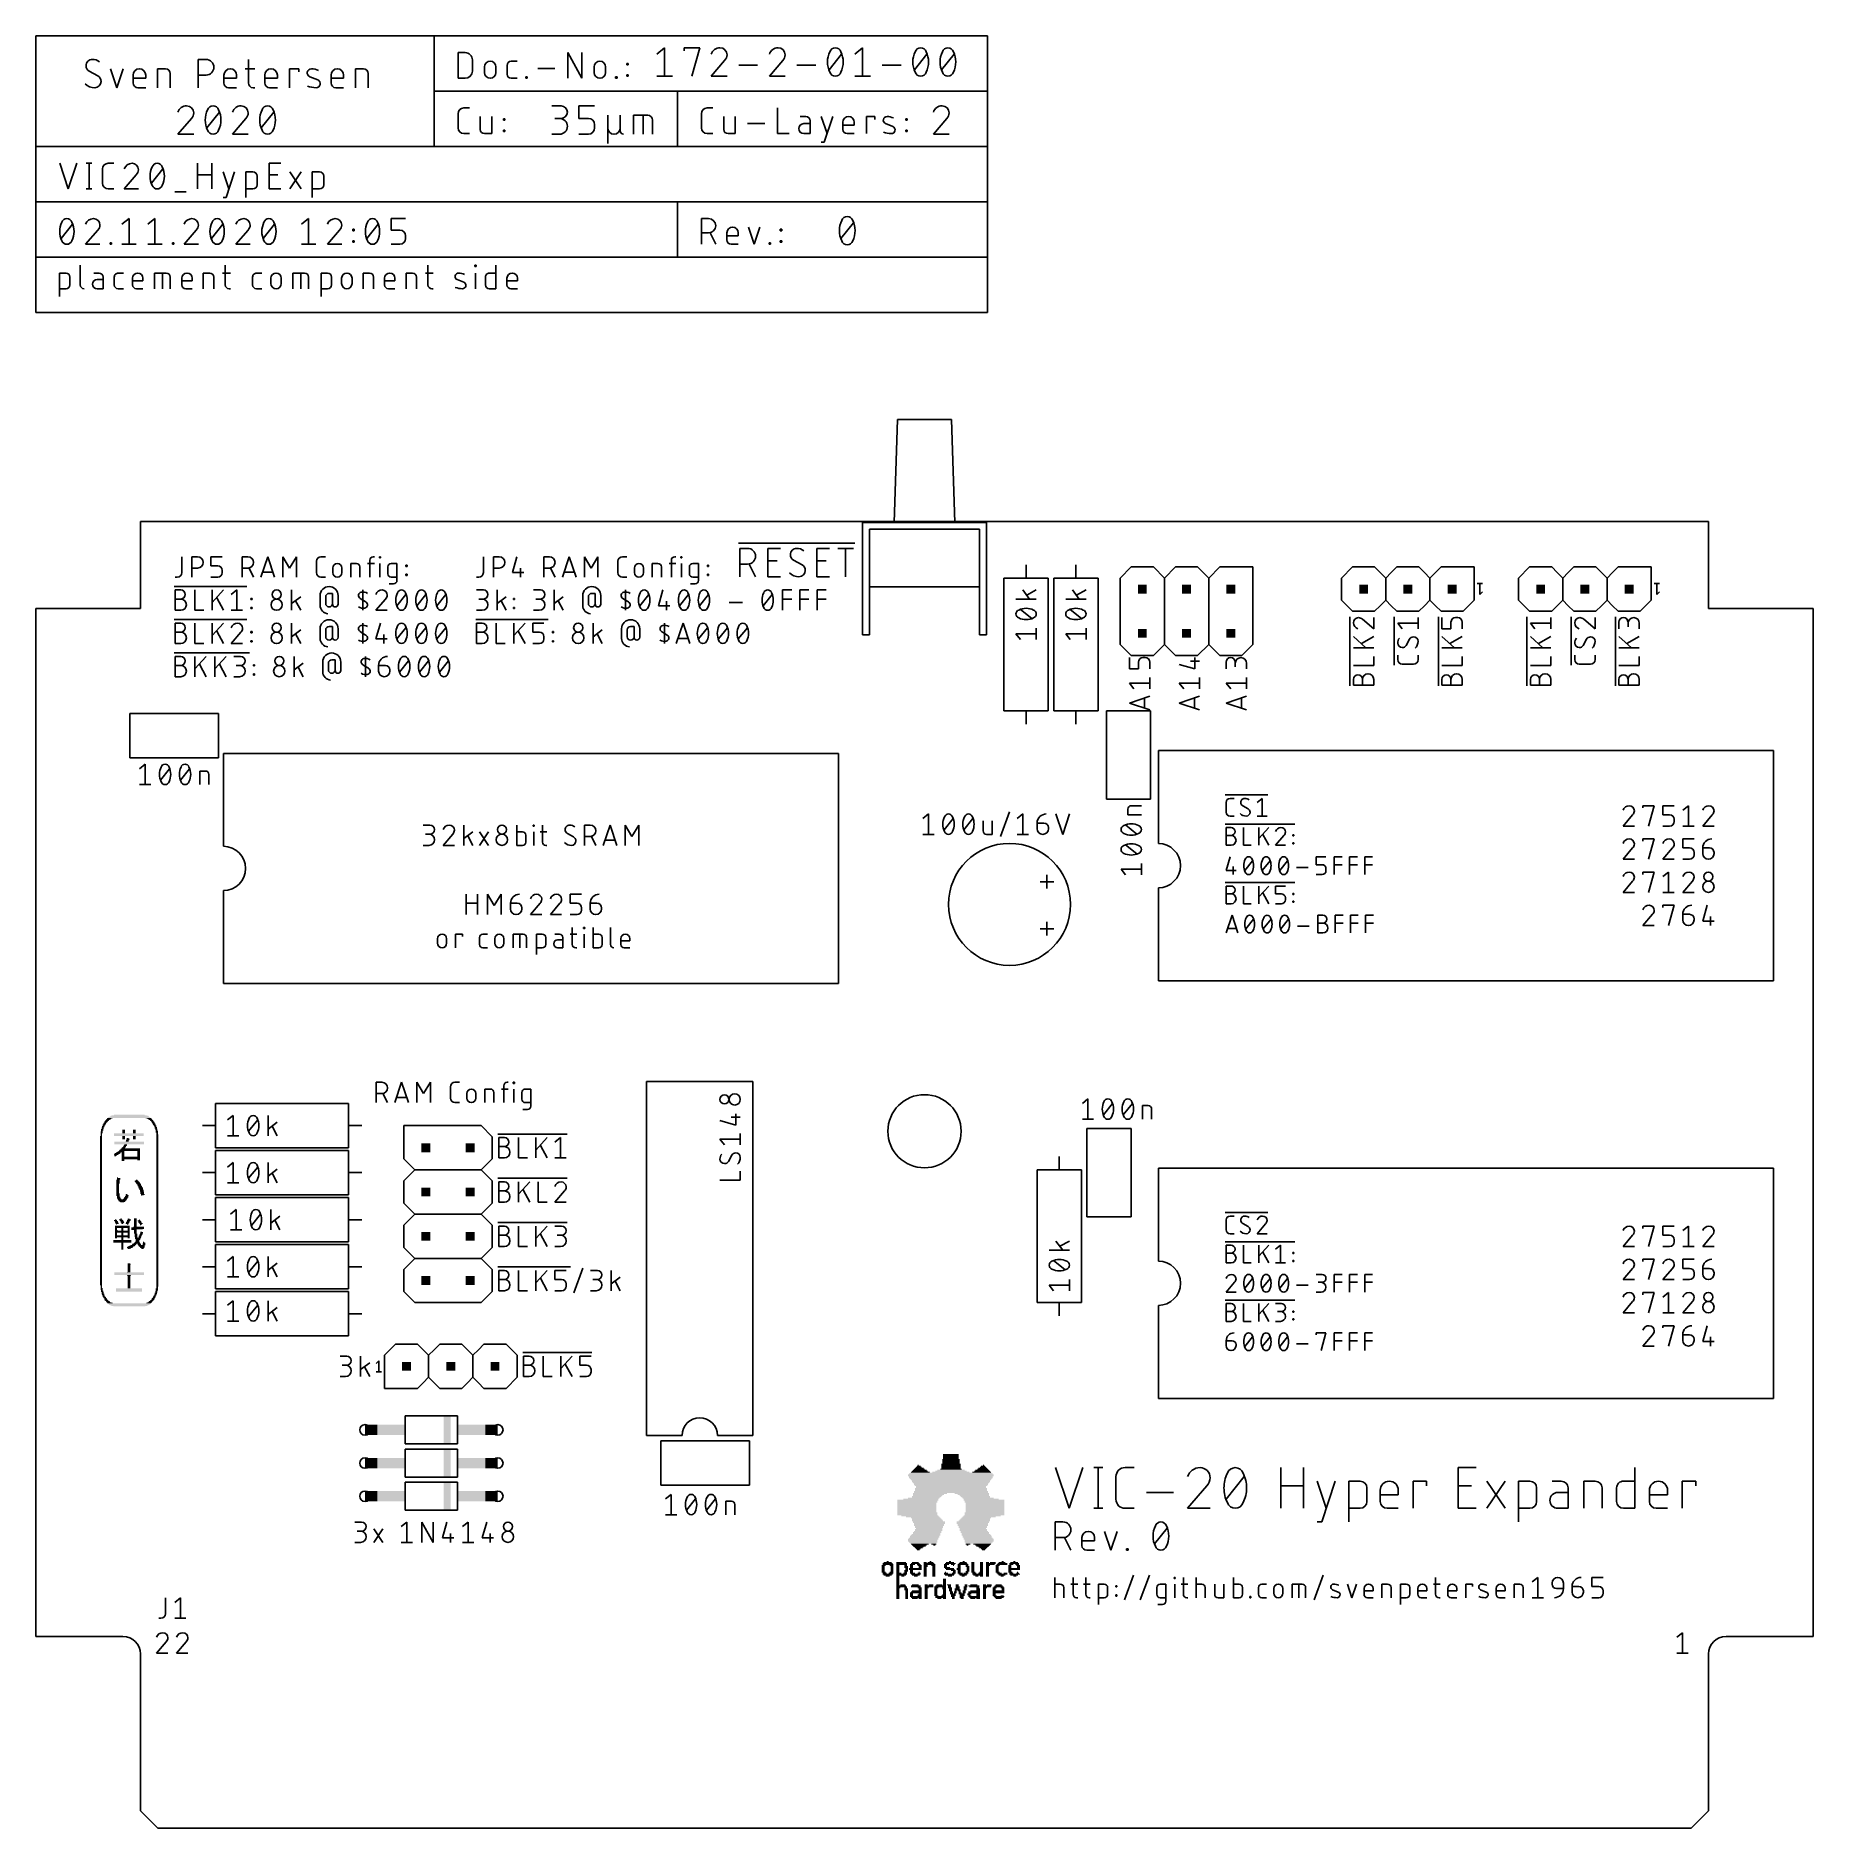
# Model space of a CAD drawing. Extents: x 0 to 102, y 0 to 103.
import ezdxf

# ---------------------------------------------------------------- set-up
doc = ezdxf.new("R2010")
doc.units = 0
for name, color, linetype in [('20', 30, 'CONTINUOUS'), ('21', 253, 'CONTINUOUS'), ('48', 213, 'CONTINUOUS'), ('51', 253, 'CONTINUOUS')]:
    doc.layers.add(name, color=color, linetype=linetype)

# ---------------------------------------------------------------- blocks, each defined once
blk = doc.blocks.new('RECT')
blk.add_solid([(-0.5, -0.5), (0.5, -0.5), (-0.5, 0.5), (0.5, 0.5)])

msp = doc.modelspace()

# ---------------------------------------------------------------- linework, layer by layer
at = {"layer": '20'}
for p, q in [((96, 75), (6, 75)), ((6, 70), (6, 75)), ((96, 70), (96, 75)), ((0, 70), (0, 11)), ((0, 70), (6, 70)), ((102, 70), (96, 70)), ((102, 11), (102, 70)), ((5, 11), (0, 11)), ((97, 11), (102, 11)), ((6, 1), (6, 10)), ((96, 1), (96, 10)), ((6, 1), (7, 0)), ((7, 0), (95, 0)), ((95, 0), (96, 1))]:
    msp.add_line(p, q, dxfattribs=at)
msp.add_circle((51, 40), 2.1, dxfattribs=at)
for centre, start, end in [((5, 10), 0, 90), ((97, 10), 90, 180)]:
    msp.add_arc(centre, 1, start, end, dxfattribs=at)
at = {"layer": '21'}
for p, q in [((2.5485, 89.7051), (2.5485, 88.5833)), ((10.8694, 89.7051), (10.8694, 88.5833)), ((22.5046, 89.7051), (22.5046, 88.5833)), ((25.2019, 89.6303), (25.2019, 89.7051)), ((25.2019, 89.7051), (25.2767, 89.7051)), ((25.2767, 89.6303), (25.2019, 89.6303)), ((25.2767, 89.7051), (25.2767, 89.6303)), ((26.3968, 89.7051), (26.3968, 88.3589)), ((1.3589, 87.9102), (1.3589, 89.2564)), ((1.3589, 89.2564), (1.7328, 89.2564)), ((1.9572, 89.032), (1.9572, 88.5833)), ((3.632, 89.2564), (3.3329, 89.2564)), ((3.8564, 88.8824), (3.5199, 88.8824)), ((3.8564, 88.3589), (3.8564, 89.032)), ((4.5006, 88.5833), (4.5006, 89.032)), ((4.725, 89.2564), (5.0241, 89.2564)), ((5.5481, 88.5833), (5.5481, 88.9572)), ((6.1464, 88.8076), (5.5481, 88.8076)), ((6.1464, 88.9572), (6.1464, 88.8076)), ((6.813, 88.3589), (6.813, 89.2564)), ((6.813, 89.2564), (7.4861, 89.2564)), ((7.2617, 88.3589), (7.2617, 89.2564)), ((7.7105, 89.032), (7.7105, 88.3589)), ((8.3771, 88.5833), (8.3771, 88.9572)), ((8.9754, 88.8076), (8.3771, 88.8076)), ((8.9754, 88.9572), (8.9754, 88.8076)), ((9.609, 88.3589), (9.609, 89.2564)), ((9.609, 89.2564), (9.983, 89.2564)), ((10.2074, 89.032), (10.2074, 88.3589)), ((10.7198, 89.2564), (11.1685, 89.2564)), ((12.44, 88.5833), (12.44, 89.032)), ((12.6643, 89.2564), (12.9635, 89.2564)), ((13.4875, 88.6581), (13.4875, 88.9572)), ((14.0858, 88.9572), (14.0858, 88.6581)), ((14.7524, 88.3589), (14.7524, 89.2564)), ((14.7524, 89.2564), (15.4255, 89.2564)), ((15.2011, 88.3589), (15.2011, 89.2564)), ((15.6498, 89.032), (15.6498, 88.3589)), ((16.3706, 87.9102), (16.3706, 89.2564)), ((16.3706, 89.2564), (16.7446, 89.2564)), ((16.969, 89.032), (16.969, 88.5833)), ((17.5484, 88.6581), (17.5484, 88.9572)), ((18.1467, 88.9572), (18.1467, 88.6581)), ((18.7804, 88.3589), (18.7804, 89.2564)), ((18.7804, 89.2564), (19.1543, 89.2564)), ((19.3787, 89.032), (19.3787, 88.3589)), ((20.0123, 88.5833), (20.0123, 88.9572)), ((20.6106, 88.8076), (20.0123, 88.8076)), ((20.6106, 88.9572), (20.6106, 88.8076)), ((21.2443, 88.3589), (21.2443, 89.2564)), ((21.2443, 89.2564), (21.6182, 89.2564)), ((21.8426, 89.032), (21.8426, 88.3589)), ((22.355, 89.2564), (22.8038, 89.2564)), ((24.5594, 88.7328), (24.1854, 88.8824)), ((25.2393, 88.3589), (25.2393, 89.2564)), ((25.7985, 88.5833), (25.7985, 89.032)), ((26.0229, 89.2564), (26.3968, 89.2564)), ((27.0391, 88.5833), (27.0391, 88.9572)), ((27.6374, 88.8076), (27.0391, 88.8076)), ((27.6374, 88.9572), (27.6374, 88.8076)), ((1.7328, 88.3589), (1.3589, 88.3589)), ((3.5199, 88.3589), (3.8564, 88.3589)), ((5.0241, 88.3589), (4.725, 88.3589)), ((6.1464, 88.3589), (5.7725, 88.3589)), ((8.9754, 88.3589), (8.6014, 88.3589)), ((11.0937, 88.3589), (11.1685, 88.3589)), ((12.9635, 88.3589), (12.6643, 88.3589)), ((16.7446, 88.3589), (16.3706, 88.3589)), ((20.6106, 88.3589), (20.2367, 88.3589)), ((22.729, 88.3589), (22.8038, 88.3589)), ((26.3968, 88.3589), (26.0229, 88.3589)), ((27.6374, 88.3589), (27.2635, 88.3589)), ((49.45, 80.85), (49.25, 74.95)), ((52.55, 80.85), (49.45, 80.85)), ((52.55, 80.85), (52.75, 74.95)), ((49.25, 74.95), (47.45, 74.95)), ((47.45, 74.95), (47.45, 71.1)), ((47.85, 71.25), (47.85, 74.55)), ((47.85, 74.55), (54.15, 74.55)), ((52.75, 74.95), (49.25, 74.95)), ((54.55, 74.95), (52.75, 74.95)), ((54.15, 74.55), (54.15, 71.25)), ((54.55, 71.1), (54.55, 74.95)), ((40.3225, 73.7616), (46.9961, 73.7616)), ((40.3987, 71.8312), (40.3987, 73.4568)), ((40.3987, 73.4568), (40.8503, 73.4568)), ((42.0078, 71.8312), (42.0078, 73.4568)), ((42.0078, 73.4568), (42.7302, 73.4568)), ((44.8214, 71.8312), (44.8214, 73.4568)), ((44.8214, 73.4568), (45.5439, 73.4568)), ((46.0168, 73.4568), (46.9199, 73.4568)), ((46.4683, 71.8312), (46.4683, 73.4568)), ((8.3778, 72.9742), (8.3778, 72.0654)), ((8.9601, 71.8058), (8.9601, 72.9742)), ((8.9601, 72.9742), (9.2847, 72.9742)), ((9.2847, 72.3251), (8.9601, 72.3251)), ((10.0481, 72.4549), (10.0481, 72.9742)), ((10.0481, 72.9742), (10.6972, 72.9742)), ((10.4376, 72.4549), (10.0481, 72.4549)), ((10.6972, 72.0654), (10.6972, 72.1953)), ((11.8462, 71.8058), (11.8462, 72.9742)), ((11.8462, 72.9742), (12.1707, 72.9742)), ((12.1707, 72.3251), (11.8462, 72.3251)), ((12.4953, 71.8058), (12.2356, 72.3251)), ((12.9169, 71.8058), (13.3064, 72.9742)), ((13.5985, 72.0979), (13.0143, 72.0979)), ((13.3064, 72.9742), (13.6958, 71.8058)), ((14.1742, 71.8058), (14.1742, 72.9742)), ((14.1742, 72.9742), (14.5637, 72.3251)), ((14.5637, 72.3251), (14.9531, 72.9742)), ((14.9531, 72.9742), (14.9531, 71.8058)), ((16.1027, 72.0654), (16.1027, 72.7146)), ((16.3623, 72.9742), (16.622, 72.9742)), ((17.0472, 72.0654), (17.0472, 72.3251)), ((17.5665, 72.3251), (17.5665, 72.0654)), ((18.0759, 71.8058), (18.0759, 72.5847)), ((18.0759, 72.5847), (18.4005, 72.5847)), ((18.5952, 72.39), (18.5952, 71.8058)), ((19.0374, 72.5847), (19.4269, 72.5847)), ((19.1673, 71.8058), (19.1673, 72.7795)), ((19.362, 72.9742), (19.4269, 72.9742)), ((19.7128, 72.9093), (19.7128, 72.9742)), ((19.7128, 72.9742), (19.7777, 72.9742)), ((19.7777, 72.9093), (19.7128, 72.9093)), ((19.7453, 71.8058), (19.7453, 72.5847)), ((19.7777, 72.9742), (19.7777, 72.9093)), ((20.2036, 72.0005), (20.2036, 72.39)), ((20.3983, 72.5847), (20.7229, 72.5847)), ((20.7229, 72.5847), (20.7229, 71.6111)), ((21.2368, 72.4225), (21.2368, 72.4874)), ((21.2368, 72.4874), (21.3017, 72.4874)), ((21.3017, 72.4225), (21.2368, 72.4225)), ((21.3017, 72.4874), (21.3017, 72.4225)), ((25.6815, 72.9742), (25.6815, 72.0654)), ((26.2639, 71.8058), (26.2639, 72.9742)), ((26.2639, 72.9742), (26.5884, 72.9742)), ((26.5884, 72.3251), (26.2639, 72.3251)), ((27.6115, 72.9742), (27.3519, 72.0654)), ((27.3519, 72.0654), (28.001, 72.0654)), ((27.8062, 72.3251), (27.8062, 71.8058)), ((29.1499, 71.8058), (29.1499, 72.9742)), ((29.1499, 72.9742), (29.4745, 72.9742)), ((29.4745, 72.3251), (29.1499, 72.3251)), ((29.799, 71.8058), (29.5394, 72.3251)), ((30.2206, 71.8058), (30.6101, 72.9742)), ((30.9022, 72.0979), (30.318, 72.0979)), ((30.6101, 72.9742), (30.9996, 71.8058)), ((31.4779, 71.8058), (31.4779, 72.9742)), ((31.4779, 72.9742), (31.8674, 72.3251)), ((31.8674, 72.3251), (32.2569, 72.9742)), ((32.2569, 72.9742), (32.2569, 71.8058)), ((33.4064, 72.0654), (33.4064, 72.7146)), ((33.6661, 72.9742), (33.9257, 72.9742)), ((34.351, 72.0654), (34.351, 72.3251)), ((34.8702, 72.3251), (34.8702, 72.0654)), ((35.3797, 71.8058), (35.3797, 72.5847)), ((35.3797, 72.5847), (35.7042, 72.5847)), ((35.8989, 72.39), (35.8989, 71.8058)), ((36.3412, 72.5847), (36.7307, 72.5847)), ((36.471, 71.8058), (36.471, 72.7795)), ((36.6657, 72.9742), (36.7307, 72.9742)), ((37.0165, 72.9093), (37.0165, 72.9742)), ((37.0165, 72.9742), (37.0815, 72.9742)), ((37.0815, 72.9093), (37.0165, 72.9093)), ((37.049, 71.8058), (37.049, 72.5847)), ((37.0815, 72.9742), (37.0815, 72.9093)), ((37.5074, 72.0005), (37.5074, 72.39)), ((37.7021, 72.5847), (38.0267, 72.5847)), ((38.0267, 72.5847), (38.0267, 71.6111)), ((38.5405, 72.4225), (38.5405, 72.4874)), ((38.5405, 72.4874), (38.6055, 72.4874)), ((38.6055, 72.4225), (38.5405, 72.4225)), ((38.6055, 72.4874), (38.6055, 72.4225)), ((40.8503, 72.5537), (40.3987, 72.5537)), ((41.3018, 71.8312), (40.9406, 72.5537)), ((42.0078, 72.7343), (42.5496, 72.7343)), ((43.9778, 72.5085), (43.481, 72.7795)), ((44.8214, 72.7343), (45.3632, 72.7343)), ((56.8325, 71.755), (56.8325, 72.517)), ((59.69, 71.755), (59.69, 72.517)), ((62.865, 72.39), (62.23, 71.755)), ((64.135, 72.39), (62.865, 72.39)), ((64.77, 71.755), (64.135, 72.39)), ((65.405, 72.39), (64.77, 71.755)), ((66.675, 72.39), (65.405, 72.39)), ((67.31, 71.755), (66.675, 72.39)), ((67.945, 72.39), (67.31, 71.755)), ((69.215, 72.39), (67.945, 72.39)), ((69.85, 72.39), (69.215, 72.39)), ((69.85, 72.39), (69.85, 69.85)), ((74.93, 71.755), (75.565, 72.39)), ((75.565, 72.39), (76.835, 72.39)), ((76.835, 72.39), (77.1525, 72.0725)), ((77.7875, 72.0725), (78.105, 72.39)), ((78.105, 72.39), (79.375, 72.39)), ((79.375, 72.39), (79.6925, 72.0725)), ((80.3275, 72.0725), (80.645, 72.39)), ((80.645, 72.39), (82.55, 72.39)), ((82.55, 71.755), (82.55, 72.39)), ((85.09, 71.755), (85.725, 72.39)), ((85.725, 72.39), (86.995, 72.39)), ((86.995, 72.39), (87.3125, 72.0725)), ((87.9475, 72.0725), (88.265, 72.39)), ((88.265, 72.39), (89.535, 72.39)), ((89.535, 72.39), (89.8525, 72.0725)), ((90.4875, 72.0725), (90.805, 72.39)), ((90.805, 72.39), (92.71, 72.39)), ((92.71, 71.755), (92.71, 72.39)), ((7.9375, 71.2724), (12.1059, 71.2724)), ((8.1181, 71.8058), (7.9883, 71.8058)), ((7.9883, 69.9008), (7.9883, 71.0692)), ((7.9883, 71.0692), (8.3129, 71.0692)), ((9.1166, 71.0692), (9.1166, 69.9008)), ((10.0481, 71.8058), (10.4376, 71.8058)), ((10.1219, 69.9008), (10.1219, 71.0692)), ((10.771, 71.0692), (10.1219, 70.3552)), ((11.2099, 70.8096), (11.5344, 71.0692)), ((11.5344, 71.0692), (11.5344, 69.9008)), ((14.6792, 69.9008), (14.6792, 71.0692)), ((16.622, 71.8058), (16.3623, 71.8058)), ((18.7734, 69.9008), (18.7734, 71.0692)), ((20.5282, 71.4163), (20.2685, 71.4163)), ((20.7229, 71.8058), (20.3983, 71.8058)), ((21.2368, 71.9032), (21.2368, 71.9681)), ((21.2368, 71.9681), (21.3017, 71.9681)), ((21.3017, 71.9032), (21.2368, 71.9032)), ((21.3017, 71.9681), (21.3017, 71.9032)), ((25.4219, 71.8058), (25.292, 71.8058)), ((25.292, 71.0692), (25.6815, 71.0692)), ((26.4754, 69.9008), (26.4754, 71.0692)), ((28.5686, 71.0692), (28.9581, 71.0692)), ((29.752, 69.9008), (29.752, 71.0692)), ((33.9257, 71.8058), (33.6661, 71.8058)), ((33.8462, 69.9008), (33.8462, 71.0692)), ((35.9911, 71.0692), (35.7314, 70.1604)), ((37.8319, 71.4163), (37.5723, 71.4163)), ((38.0267, 71.8058), (37.7021, 71.8058)), ((38.5405, 71.9032), (38.5405, 71.9681)), ((38.5405, 71.9681), (38.6055, 71.9681)), ((38.6055, 71.9032), (38.5405, 71.9032)), ((38.6055, 71.9681), (38.6055, 71.9032)), ((42.7302, 71.8312), (42.0078, 71.8312)), ((42.8584, 69.9008), (42.8584, 71.0692)), ((42.8584, 71.0692), (43.3777, 71.0692)), ((43.849, 69.9008), (43.849, 71.0692)), ((43.849, 71.0692), (44.3683, 71.0692)), ((45.5439, 71.8312), (44.8214, 71.8312)), ((44.8396, 69.9008), (44.8396, 71.0692)), ((44.8396, 71.0692), (45.3589, 71.0692)), ((47.85, 71.05), (47.85, 71.25)), ((54.15, 71.25), (47.85, 71.25)), ((54.15, 71.25), (54.15, 71.05)), ((55.5625, 71.755), (55.5625, 64.135)), ((58.1025, 71.755), (55.5625, 71.755)), ((56.6378, 71.0692), (57.0272, 70.5499)), ((57.4167, 71.0692), (56.865, 70.7771)), ((58.1025, 64.135), (58.1025, 71.755)), ((58.42, 71.755), (58.42, 64.135)), ((60.96, 71.755), (58.42, 71.755)), ((59.4953, 71.0692), (59.8847, 70.5499)), ((60.2742, 71.0692), (59.7225, 70.7771)), ((60.96, 64.135), (60.96, 71.755)), ((62.23, 69.215), (62.23, 71.755)), ((64.77, 69.215), (64.77, 71.755)), ((67.31, 69.85), (67.31, 71.755)), ((67.31, 71.755), (67.31, 69.85)), ((74.93, 70.485), (74.93, 71.755)), ((82.55, 70.485), (82.55, 71.755)), ((83.0263, 71.4375), (82.7088, 71.4375)), ((82.8675, 70.8025), (82.8675, 71.4375)), ((85.09, 70.485), (85.09, 71.755)), ((92.71, 70.485), (92.71, 71.755)), ((93.1863, 71.4375), (92.8688, 71.4375)), ((93.0275, 70.8025), (93.0275, 71.4375)), ((7.9883, 70.5499), (8.3129, 70.5499)), ((10.771, 69.9008), (10.3815, 70.6148)), ((12.3402, 70.5175), (12.3402, 70.5824)), ((12.3402, 70.5824), (12.4051, 70.5824)), ((12.4051, 70.5175), (12.3402, 70.5175)), ((12.3402, 69.9982), (12.3402, 70.0631)), ((12.3402, 70.0631), (12.4051, 70.0631)), ((12.4051, 69.9982), (12.3402, 69.9982)), ((12.4051, 70.5824), (12.4051, 70.5175)), ((12.4051, 70.0631), (12.4051, 69.9982)), ((15.1985, 70.6797), (14.6792, 70.2903)), ((15.1985, 69.9008), (14.9064, 70.4525)), ((16.311, 70.7446), (16.311, 70.1929)), ((16.6356, 70.6797), (16.6356, 70.2903)), ((17.025, 70.8745), (16.8303, 70.8745)), ((17.025, 70.8745), (17.025, 70.2578)), ((17.3496, 70.2578), (17.3496, 70.7446)), ((18.7734, 70.485), (18.6111, 70.5824)), ((18.7734, 70.485), (18.9357, 70.3876)), ((20.0674, 70.5499), (19.5157, 69.9008)), ((20.7236, 70.1604), (21.2428, 70.8096)), ((21.8666, 70.1604), (22.3858, 70.8096)), ((23.0096, 70.1604), (23.5288, 70.8096)), ((25.6815, 70.5499), (25.4219, 70.5499)), ((26.9947, 70.6797), (26.4754, 70.2903)), ((26.9947, 69.9008), (26.7026, 70.4525)), ((27.4129, 70.5175), (27.4129, 70.5824)), ((27.4129, 70.5824), (27.4779, 70.5824)), ((27.4779, 70.5175), (27.4129, 70.5175)), ((27.4129, 69.9982), (27.4129, 70.0631)), ((27.4129, 70.0631), (27.4779, 70.0631)), ((27.4779, 69.9982), (27.4129, 69.9982)), ((27.4779, 70.5824), (27.4779, 70.5175)), ((27.4779, 70.0631), (27.4779, 69.9982)), ((28.9581, 70.5499), (28.6985, 70.5499)), ((30.2713, 70.6797), (29.752, 70.2903)), ((30.2713, 69.9008), (29.9792, 70.4525)), ((31.3838, 70.7446), (31.3838, 70.1929)), ((31.7084, 70.6797), (31.7084, 70.2903)), ((32.0978, 70.8745), (31.9031, 70.8745)), ((32.0978, 70.8745), (32.0978, 70.2578)), ((32.4224, 70.2578), (32.4224, 70.7446)), ((33.8462, 70.485), (33.6839, 70.5824)), ((33.8462, 70.485), (34.0085, 70.3876)), ((34.6534, 70.1604), (35.1726, 70.8096)), ((35.7314, 70.1604), (36.3805, 70.1604)), ((36.1858, 70.4201), (36.1858, 69.9008)), ((36.9393, 70.1604), (37.4586, 70.8096)), ((38.0823, 70.1604), (38.6016, 70.8096)), ((39.7813, 70.3552), (40.5603, 70.3552)), ((41.7399, 70.1604), (42.2592, 70.8096)), ((42.8584, 70.5499), (43.3777, 70.5499)), ((43.849, 70.5499), (44.3683, 70.5499)), ((44.8396, 70.5499), (45.3589, 70.5499)), ((57.4167, 70.5499), (56.2483, 70.5499)), ((60.2742, 70.5499), (59.1058, 70.5499)), ((75.565, 69.85), (74.93, 70.485)), ((77.1525, 70.1675), (76.835, 69.85)), ((78.105, 69.85), (77.7875, 70.1675)), ((79.6925, 70.1675), (79.375, 69.85)), ((80.645, 69.85), (80.3275, 70.1675)), ((81.915, 69.85), (82.55, 70.485)), ((83.0263, 70.9613), (82.8675, 70.8025)), ((85.725, 69.85), (85.09, 70.485)), ((87.3125, 70.1675), (86.995, 69.85)), ((88.265, 69.85), (87.9475, 70.1675)), ((89.8525, 70.1675), (89.535, 69.85)), ((90.805, 69.85), (90.4875, 70.1675)), ((92.075, 69.85), (92.71, 70.485)), ((93.1863, 70.9613), (93.0275, 70.8025)), ((7.9375, 69.3674), (12.1059, 69.3674)), ((8.3129, 69.9008), (7.9883, 69.9008)), ((7.9883, 67.9958), (7.9883, 69.1642)), ((7.9883, 69.1642), (8.3129, 69.1642)), ((9.1166, 69.9008), (9.6359, 69.9008)), ((9.1166, 69.1642), (9.1166, 67.9958)), ((10.1219, 67.9958), (10.1219, 69.1642)), ((10.771, 69.1642), (10.1219, 68.4502)), ((11.2099, 69.9008), (11.859, 69.9008)), ((14.6792, 67.9958), (14.6792, 69.1642)), ((17.025, 68.9695), (16.8303, 68.9695)), ((17.025, 68.9695), (17.025, 68.3528)), ((18.7734, 67.9958), (18.7734, 69.1642)), ((19.5157, 69.9008), (20.1648, 69.9008)), ((19.7753, 69.1642), (19.5157, 68.2554)), ((25.2413, 69.3674), (29.4097, 69.3674)), ((25.292, 69.9008), (25.6166, 69.9008)), ((25.292, 67.9958), (25.292, 69.1642)), ((25.292, 69.1642), (25.6166, 69.1642)), ((26.4204, 69.1642), (26.4204, 67.9958)), ((27.4256, 67.9958), (27.4256, 69.1642)), ((28.0748, 69.1642), (27.4256, 68.4502)), ((28.5136, 68.6449), (28.5136, 69.1642)), ((28.5136, 69.1642), (29.1627, 69.1642)), ((28.5686, 69.9008), (28.8932, 69.9008)), ((31.983, 67.9958), (31.983, 69.1642)), ((34.3288, 68.9695), (34.1341, 68.9695)), ((34.3288, 68.9695), (34.3288, 68.3528)), ((36.0772, 67.9958), (36.0772, 69.1642)), ((36.7545, 67.9958), (37.144, 69.1642)), ((37.144, 69.1642), (37.5334, 67.9958)), ((47.85, 68.5), (47.85, 68.95)), ((54.15, 68.95), (54.15, 68.5)), ((57.1571, 69.4315), (56.5079, 69.9508)), ((60.0146, 69.4315), (59.3654, 69.9508)), ((62.23, 67.945), (62.23, 69.215)), ((64.77, 67.945), (64.77, 69.215)), ((67.31, 67.945), (67.31, 69.85)), ((67.31, 69.85), (67.31, 67.945)), ((69.85, 69.85), (69.85, 67.945)), ((75.4126, 65.5602), (75.4126, 69.5325)), ((76.835, 69.85), (75.565, 69.85)), ((76.1351, 69.3843), (76.7842, 68.8326)), ((76.7842, 68.8326), (76.7842, 69.4817)), ((77.9526, 66.7592), (77.9526, 69.5325)), ((79.375, 69.85), (78.105, 69.85)), ((79.375, 69.85), (78.105, 69.85)), ((78.4154, 68.8326), (78.1558, 69.1571)), ((78.1558, 69.1571), (79.3242, 69.1571)), ((79.3242, 68.8326), (79.3242, 69.4817)), ((80.4926, 65.5602), (80.4926, 69.5325)), ((81.915, 69.85), (80.645, 69.85)), ((80.6958, 68.8326), (80.6958, 69.4817)), ((81.2151, 69.2221), (81.2151, 68.8326)), ((81.6046, 69.4817), (81.4747, 69.4817)), ((81.8642, 68.8326), (81.8642, 69.2221)), ((85.5726, 65.5602), (85.5726, 69.5325)), ((86.995, 69.85), (85.725, 69.85)), ((86.0354, 68.8326), (85.7758, 69.1571)), ((85.7758, 69.1571), (86.9442, 69.1571)), ((86.9442, 68.8326), (86.9442, 69.4817)), ((88.1126, 66.7592), (88.1126, 69.5325)), ((89.535, 69.85), (88.265, 69.85)), ((89.535, 69.85), (88.265, 69.85)), ((88.8351, 69.3843), (89.4842, 68.8326)), ((89.4842, 68.8326), (89.4842, 69.4817)), ((90.6526, 65.5602), (90.6526, 69.5325)), ((92.075, 69.85), (90.805, 69.85)), ((90.8558, 68.8326), (90.8558, 69.2221)), ((91.3751, 69.2221), (91.3751, 68.9624)), ((92.0242, 68.8326), (92.0242, 69.1571)), ((7.9883, 68.6449), (8.3129, 68.6449)), ((8.3129, 67.9958), (7.9883, 67.9958)), ((9.1166, 67.9958), (9.6359, 67.9958)), ((10.771, 67.9958), (10.3815, 68.7098)), ((11.7616, 68.6449), (11.2099, 67.9958)), ((11.2099, 67.9958), (11.859, 67.9958)), ((12.3402, 68.6125), (12.3402, 68.6774)), ((12.3402, 68.6774), (12.4051, 68.6774)), ((12.4051, 68.6125), (12.3402, 68.6125)), ((12.3402, 68.0932), (12.3402, 68.1581)), ((12.3402, 68.1581), (12.4051, 68.1581)), ((12.4051, 68.0932), (12.3402, 68.0932)), ((12.4051, 68.6774), (12.4051, 68.6125)), ((12.4051, 68.1581), (12.4051, 68.0932)), ((15.1985, 68.7747), (14.6792, 68.3853)), ((15.1985, 67.9958), (14.9064, 68.5475)), ((16.311, 68.8396), (16.311, 68.2879)), ((16.6356, 68.7747), (16.6356, 68.3853)), ((17.3496, 68.3528), (17.3496, 68.8396)), ((18.7734, 68.58), (18.6111, 68.6774)), ((18.7734, 68.58), (18.9357, 68.4826)), ((19.5157, 68.2554), (20.1648, 68.2554)), ((19.97, 68.5151), (19.97, 67.9958)), ((20.7236, 68.2554), (21.2428, 68.9046)), ((21.8666, 68.2554), (22.3858, 68.9046)), ((23.0096, 68.2554), (23.5288, 68.9046)), ((25.292, 68.6449), (25.6166, 68.6449)), ((25.6166, 67.9958), (25.292, 67.9958)), ((26.4204, 67.9958), (26.9397, 67.9958)), ((28.0748, 67.9958), (27.6853, 68.7098)), ((28.9031, 68.6449), (28.5136, 68.6449)), ((28.5136, 67.9958), (28.9031, 67.9958)), ((29.1627, 68.2554), (29.1627, 68.3853)), ((29.6439, 68.6125), (29.6439, 68.6774)), ((29.6439, 68.6774), (29.7088, 68.6774)), ((29.7088, 68.6125), (29.6439, 68.6125)), ((29.6439, 68.0932), (29.6439, 68.1581)), ((29.6439, 68.1581), (29.7088, 68.1581)), ((29.7088, 68.0932), (29.6439, 68.0932)), ((29.7088, 68.6774), (29.7088, 68.6125)), ((29.7088, 68.1581), (29.7088, 68.0932)), ((32.5022, 68.7747), (31.983, 68.3853)), ((32.5022, 67.9958), (32.2101, 68.5475)), ((33.6148, 68.8396), (33.6148, 68.2879)), ((33.9393, 68.7747), (33.9393, 68.3853)), ((34.6533, 68.3528), (34.6533, 68.8396)), ((36.0772, 68.58), (35.9149, 68.6774)), ((36.0772, 68.58), (36.2394, 68.4826)), ((37.4361, 68.2879), (36.8519, 68.2879)), ((38.0273, 68.2554), (38.5466, 68.9046)), ((39.1703, 68.2554), (39.6896, 68.9046)), ((40.3133, 68.2554), (40.8326, 68.9046)), ((47.45, 68.9), (47.45, 68.5)), ((47.45, 68.5), (47.85, 68.5)), ((54.15, 68.5), (54.55, 68.5)), ((54.55, 68.5), (54.55, 68.9)), ((56.5079, 68.2236), (56.2483, 68.5481)), ((56.2483, 68.5481), (57.4167, 68.5481)), ((57.4167, 68.2236), (57.4167, 68.8727)), ((59.3654, 68.2236), (59.1058, 68.5481)), ((59.1058, 68.5481), (60.2742, 68.5481)), ((60.2742, 68.2236), (60.2742, 68.8727)), ((62.865, 67.31), (62.23, 67.945)), ((64.77, 67.945), (64.135, 67.31)), ((65.405, 67.31), (64.77, 67.945)), ((67.31, 67.945), (66.675, 67.31)), ((67.945, 67.31), (67.31, 67.945)), ((69.85, 67.945), (69.215, 67.31)), ((75.6158, 68.3937), (76.3298, 67.7446)), ((76.7842, 68.3937), (76.0702, 68.0043)), ((78.8374, 68.247), (78.6426, 67.89)), ((81.2151, 68.8326), (80.6958, 68.8326)), ((80.6958, 68.3937), (81.4098, 67.7446)), ((81.8642, 68.3937), (81.1502, 68.0043)), ((85.7758, 68.3937), (86.4898, 67.7446)), ((86.9442, 68.3937), (86.2302, 68.0043)), ((88.9974, 68.247), (88.8026, 67.89)), ((90.8558, 68.3937), (91.5698, 67.7446)), ((92.0242, 68.3937), (91.3102, 68.0043)), ((7.9375, 67.4624), (12.2583, 67.4624)), ((7.9883, 66.0908), (7.9883, 67.2592)), ((7.9883, 67.2592), (8.3129, 67.2592)), ((9.1313, 66.0908), (9.1313, 67.2592)), ((9.7804, 67.2592), (9.1313, 66.5452)), ((10.2743, 66.0908), (10.2743, 67.2592)), ((10.9234, 67.2592), (10.2743, 66.5452)), ((11.3623, 67.2592), (11.7517, 67.2592)), ((14.8316, 66.0908), (14.8316, 67.2592)), ((15.3509, 66.8697), (14.8316, 66.4803)), ((16.4634, 66.9346), (16.4634, 66.3829)), ((16.788, 66.8697), (16.788, 66.4803)), ((17.1774, 67.0645), (16.9827, 67.0645)), ((17.1774, 67.0645), (17.1774, 66.4478)), ((17.502, 66.4478), (17.502, 66.9346)), ((18.9258, 66.0908), (18.9258, 67.2592)), ((20.876, 66.3504), (21.3952, 66.9996)), ((22.019, 66.3504), (22.5382, 66.9996)), ((23.1619, 66.3504), (23.6812, 66.9996)), ((62.757, 66.5367), (62.757, 67.1858)), ((64.135, 67.31), (62.865, 67.31)), ((63.2763, 66.9262), (63.2763, 66.5367)), ((63.6658, 67.1858), (63.536, 67.1858)), ((63.9255, 66.5367), (63.9255, 66.9262)), ((66.675, 67.31), (65.405, 67.31)), ((66.2637, 66.9911), (66.7829, 66.9911)), ((66.5233, 66.5367), (66.5233, 67.1858)), ((69.215, 67.31), (67.945, 67.31)), ((68.3133, 66.5367), (68.3133, 66.9262)), ((68.8326, 66.9262), (68.8326, 66.6665)), ((76.7842, 67.7446), (75.6158, 67.7446)), ((76.7842, 66.7394), (76.7842, 67.2586)), ((78.1558, 67.0696), (78.1558, 67.3293)), ((79.3242, 67.3293), (79.3242, 67.0696)), ((81.8642, 67.7446), (80.6958, 67.7446)), ((81.8642, 66.7394), (81.8642, 67.2586)), ((86.9442, 67.7446), (85.7758, 67.7446)), ((86.9442, 66.7394), (86.9442, 67.2586)), ((88.3158, 67.0696), (88.3158, 67.3293)), ((89.4842, 67.3293), (89.4842, 67.0696)), ((92.0242, 67.7446), (90.8558, 67.7446)), ((92.0242, 66.7394), (92.0242, 67.2586)), ((7.9883, 66.7399), (8.3129, 66.7399)), ((8.3129, 66.0908), (7.9883, 66.0908)), ((9.7804, 66.0908), (9.3909, 66.8048)), ((10.9234, 66.0908), (10.5339, 66.8048)), ((11.3623, 66.0908), (11.6868, 66.0908)), ((11.7517, 66.7399), (11.4921, 66.7399)), ((12.4926, 66.7075), (12.4926, 66.7724)), ((12.4926, 66.7724), (12.5575, 66.7724)), ((12.5575, 66.7075), (12.4926, 66.7075)), ((12.4926, 66.1882), (12.4926, 66.2531)), ((12.4926, 66.2531), (12.5575, 66.2531)), ((12.5575, 66.1882), (12.4926, 66.1882)), ((12.5575, 66.7724), (12.5575, 66.7075)), ((12.5575, 66.2531), (12.5575, 66.1882)), ((15.3509, 66.0908), (15.0588, 66.6425)), ((18.9258, 66.675), (18.7635, 66.7724)), ((18.9258, 66.675), (19.0881, 66.5776)), ((19.668, 66.7399), (20.0575, 66.7399)), ((19.668, 66.4154), (19.668, 66.7399)), ((20.3172, 66.4803), (20.3172, 66.4154)), ((63.2763, 66.5367), (62.757, 66.5367)), ((63.9255, 65.3937), (63.9255, 66.0428)), ((65.6146, 66.7964), (66.5233, 66.5367)), ((66.7829, 65.3937), (66.7829, 66.0428)), ((69.4817, 66.5367), (69.4817, 66.8613)), ((69.4817, 65.3937), (69.4817, 66.0428)), ((75.6158, 66.7394), (76.7842, 66.7394)), ((75.6158, 65.611), (75.6158, 65.9356)), ((76.1351, 65.611), (76.1351, 65.9356)), ((76.7842, 65.9356), (76.7842, 65.611)), ((79.0646, 66.81), (78.4154, 66.81)), ((80.6958, 66.7394), (81.8642, 66.7394)), ((80.6958, 65.611), (80.6958, 65.9356)), ((81.2151, 65.611), (81.2151, 65.9356)), ((81.8642, 65.9356), (81.8642, 65.611)), ((85.7758, 66.7394), (86.9442, 66.7394)), ((85.7758, 65.611), (85.7758, 65.9356)), ((86.2951, 65.611), (86.2951, 65.9356)), ((86.9442, 65.9356), (86.9442, 65.611)), ((89.2246, 66.81), (88.5754, 66.81)), ((90.8558, 66.7394), (92.0242, 66.7394)), ((90.8558, 65.611), (90.8558, 65.9356)), ((91.3751, 65.611), (91.3751, 65.9356)), ((92.0242, 65.9356), (92.0242, 65.611)), ((63.0167, 65.3937), (62.757, 65.7183)), ((62.757, 65.7183), (63.9255, 65.7183)), ((62.757, 64.5753), (63.9255, 64.9647)), ((63.6334, 64.8674), (63.6334, 64.2832)), ((65.8742, 65.3937), (65.6146, 65.7183)), ((65.6146, 65.7183), (66.7829, 65.7183)), ((65.6146, 64.5753), (66.7829, 64.9647)), ((66.4909, 64.8674), (66.4909, 64.2832)), ((68.5729, 65.3937), (68.3133, 65.7183)), ((68.3133, 65.7183), (69.4817, 65.7183)), ((68.3133, 64.5753), (69.4817, 64.9647)), ((69.1896, 64.8674), (69.1896, 64.2832)), ((76.7842, 65.611), (75.6158, 65.611)), ((81.8642, 65.611), (80.6958, 65.611)), ((86.9442, 65.611), (85.7758, 65.611)), ((92.0242, 65.611), (90.8558, 65.611)), ((5.3975, 63.9763), (10.4775, 63.9763)), ((5.3975, 63.9763), (5.3975, 61.4363)), ((10.4775, 61.4363), (10.4775, 63.9763)), ((55.5625, 64.135), (58.1025, 64.135)), ((56.8325, 64.135), (56.8325, 63.373)), ((58.42, 64.135), (60.96, 64.135)), ((59.69, 64.135), (59.69, 63.373)), ((61.4363, 59.055), (61.4363, 64.135)), ((63.9763, 64.135), (61.4363, 64.135)), ((63.9255, 64.1858), (62.757, 64.5753)), ((63.9763, 64.135), (63.9763, 59.055)), ((66.7829, 64.1858), (65.6146, 64.5753)), ((69.4817, 64.1858), (68.3133, 64.5753)), ((64.4207, 61.849), (64.4207, 56.515)), ((64.4207, 61.849), (99.7268, 61.849)), ((99.7268, 48.641), (99.7268, 61.849)), ((10.4775, 61.4363), (5.3975, 61.4363)), ((5.95, 60.8083), (6.2745, 61.068)), ((6.2745, 61.068), (6.2745, 59.8996)), ((7.1579, 60.1592), (7.6772, 60.8083)), ((8.3009, 60.1592), (8.8201, 60.8083)), ((10.7633, 61.6903), (10.7633, 56.3563)), ((10.7633, 61.6903), (46.0693, 61.6903)), ((46.0693, 48.4823), (46.0693, 61.6903)), ((5.95, 59.8996), (6.5991, 59.8996)), ((9.4058, 59.8996), (9.4058, 60.6785)), ((9.4058, 60.6785), (9.7303, 60.6785)), ((9.925, 60.4838), (9.925, 59.8996)), ((61.4363, 59.055), (63.9763, 59.055)), ((62.865, 58.6867), (63.4492, 58.6867)), ((68.2625, 59.309), (70.7086, 59.309)), ((68.3133, 58.3156), (68.3133, 58.88)), ((68.5391, 59.1058), (68.7649, 59.1058)), ((69.5726, 58.5131), (69.2622, 58.6825)), ((70.0934, 58.88), (70.3756, 59.1058)), ((70.3756, 59.1058), (70.3756, 58.0898)), ((92.2324, 58.5569), (92.2324, 58.6867)), ((92.2324, 58.6867), (92.8815, 58.6867)), ((92.8815, 58.6867), (92.5569, 57.5183)), ((93.3753, 58.1674), (93.3753, 58.6867)), ((93.3753, 58.6867), (94.0245, 58.6867)), ((94.5183, 58.4271), (94.8429, 58.6867)), ((94.8429, 58.6867), (94.8429, 57.5183)), ((50.9115, 57.9508), (51.236, 58.2105)), ((51.236, 58.2105), (51.236, 57.0421)), ((52.1194, 57.3017), (52.6387, 57.9508)), ((53.2624, 57.3017), (53.7817, 57.9508)), ((54.3673, 57.821), (54.3673, 57.2368)), ((54.8866, 57.0421), (54.8866, 57.821)), ((55.3579, 56.9122), (55.8772, 58.3403)), ((56.3217, 57.9508), (56.6462, 58.2105)), ((56.6462, 58.2105), (56.6462, 57.0421)), ((57.4647, 57.6912), (57.8541, 57.6912)), ((57.4647, 57.3666), (57.4647, 57.6912)), ((58.5428, 58.2105), (58.9322, 57.0421)), ((58.9322, 57.0421), (59.3217, 58.2105)), ((62.6703, 58.1674), (62.6703, 58.492)), ((63.4492, 58.1674), (62.6703, 58.1674)), ((68.2625, 57.6326), (72.2461, 57.6326)), ((68.7649, 58.0898), (68.5391, 58.0898)), ((70.0934, 58.0898), (70.6578, 58.0898)), ((91.6411, 58.1674), (91.0894, 57.5183)), ((93.7648, 58.1674), (93.3753, 58.1674)), ((94.0245, 57.7779), (94.0245, 57.9078)), ((96.2131, 58.1674), (95.6613, 57.5183)), ((22.23, 57.5755), (22.6194, 57.5755)), ((22.6194, 57.0562), (22.3598, 57.0562)), ((23.9247, 57.0562), (23.3729, 56.4071)), ((24.5563, 56.4071), (24.5563, 57.5755)), ((25.0756, 57.186), (24.5563, 56.7965)), ((25.0756, 56.4071), (24.7835, 56.9588)), ((25.4572, 56.4071), (25.9764, 57.186)), ((25.4572, 57.186), (25.9764, 56.4071)), ((27.5966, 57.5755), (27.5966, 56.4071)), ((27.9212, 57.186), (27.5966, 57.186)), ((28.1159, 56.6018), (28.1159, 56.9913)), ((28.5418, 57.5105), (28.5418, 57.5755)), ((28.5418, 57.5755), (28.6068, 57.5755)), ((28.6068, 57.5105), (28.5418, 57.5105)), ((28.5743, 56.4071), (28.5743, 57.186)), ((28.6068, 57.5755), (28.6068, 57.5105)), ((28.9418, 57.186), (29.3313, 57.186)), ((29.0716, 57.5755), (29.0716, 56.6018)), ((30.8645, 56.8939), (30.5075, 57.0886)), ((31.4956, 56.4071), (31.4956, 57.5755)), ((31.4956, 57.5755), (31.8201, 57.5755)), ((31.8201, 56.9263), (31.4956, 56.9263)), ((32.1447, 56.4071), (31.8851, 56.9263)), ((32.5663, 56.4071), (32.9558, 57.5755)), ((33.2479, 56.6992), (32.6637, 56.6992)), ((32.9558, 57.5755), (33.3453, 56.4071)), ((33.8236, 56.4071), (33.8236, 57.5755)), ((33.8236, 57.5755), (34.2131, 56.9263)), ((34.2131, 56.9263), (34.6026, 57.5755)), ((34.6026, 57.5755), (34.6026, 56.4071)), ((50.9115, 57.0421), (51.5606, 57.0421)), ((54.562, 57.0421), (54.8866, 57.0421)), ((56.3217, 57.0421), (56.9708, 57.0421)), ((58.1138, 57.4315), (58.1138, 57.3666)), ((63.1896, 57.0625), (62.5404, 57.5818)), ((68.3133, 56.4134), (68.3133, 57.4294)), ((68.3133, 57.4294), (68.5955, 57.4294)), ((68.3133, 56.9778), (68.5955, 56.9778)), ((69.3053, 57.4294), (69.3053, 56.4134)), ((70.1909, 56.4134), (70.1909, 57.4294)), ((70.7553, 57.4294), (70.1909, 56.8085)), ((70.7553, 56.4134), (70.4166, 57.0343)), ((71.627, 56.9778), (71.1472, 56.4134)), ((72.1389, 56.9496), (72.1389, 57.0061)), ((72.1389, 57.0061), (72.1953, 57.0061)), ((72.1953, 56.9496), (72.1389, 56.9496)), ((72.1953, 57.0061), (72.1953, 56.9496)), ((91.0894, 57.5183), (91.7385, 57.5183)), ((92.2324, 56.6519), (92.2324, 56.7817)), ((92.2324, 56.7817), (92.8815, 56.7817)), ((92.8815, 56.7817), (92.5569, 55.6133)), ((93.3753, 57.5183), (93.7648, 57.5183)), ((94.5183, 57.5183), (95.1675, 57.5183)), ((94.5183, 56.2624), (94.5183, 56.7817)), ((94.5183, 56.7817), (95.1675, 56.7817)), ((95.6613, 57.5183), (96.3105, 57.5183)), ((22.23, 56.4071), (22.5545, 56.4071)), ((23.3729, 56.4071), (24.0221, 56.4071)), ((27.5966, 56.4071), (27.9212, 56.4071)), ((29.2664, 56.4071), (29.3313, 56.4071)), ((63.1896, 55.9195), (62.5404, 56.4388)), ((68.5955, 56.4134), (68.3133, 56.4134)), ((68.5391, 55.753), (68.3133, 54.9628)), ((69.3053, 56.4134), (69.7569, 56.4134)), ((71.1472, 56.4134), (71.7117, 56.4134)), ((72.1389, 56.4981), (72.1389, 56.5545)), ((72.1389, 56.5545), (72.1953, 56.5545)), ((72.1953, 56.4981), (72.1389, 56.4981)), ((72.1953, 56.5545), (72.1953, 56.4981)), ((73.4766, 55.3014), (73.4766, 55.753)), ((73.4766, 55.753), (74.041, 55.753)), ((74.5181, 54.737), (74.5181, 55.753)), ((74.5181, 55.753), (74.9696, 55.753)), ((75.3898, 54.737), (75.3898, 55.753)), ((75.3898, 55.753), (75.8414, 55.753)), ((76.2615, 54.737), (76.2615, 55.753)), ((76.2615, 55.753), (76.7131, 55.753)), ((91.6411, 56.2624), (91.0894, 55.6133)), ((91.0894, 55.6133), (91.7385, 55.6133)), ((93.9271, 56.2624), (93.3753, 55.6133)), ((93.3753, 55.6133), (94.0245, 55.6133)), ((94.9078, 56.2624), (94.5183, 56.2624)), ((94.5183, 55.6133), (94.9078, 55.6133)), ((95.1675, 55.8729), (95.1675, 56.0028)), ((95.6613, 56.2624), (96.0508, 56.2624)), ((95.6613, 55.9379), (95.6613, 56.2624)), ((96.3105, 56.0028), (96.3105, 55.9379)), ((58.0273, 53.932), (58.0273, 54.7109)), ((62.5404, 54.7116), (62.2808, 55.0362)), ((62.2808, 55.0362), (63.4492, 55.0362)), ((63.4492, 54.7116), (63.4492, 55.3607)), ((68.3133, 54.9628), (68.8777, 54.9628)), ((68.7084, 55.1886), (68.7084, 54.737)), ((69.3756, 54.9628), (69.8271, 55.5272)), ((70.3814, 54.9628), (70.833, 55.5272)), ((71.3873, 54.9628), (71.8388, 55.5272)), ((72.3473, 55.1321), (73.0246, 55.1321)), ((73.8153, 55.3014), (73.4766, 55.3014)), ((73.4766, 54.737), (73.8153, 54.737)), ((74.041, 54.9628), (74.041, 55.0757)), ((74.5181, 55.3014), (74.9696, 55.3014)), ((75.3898, 55.3014), (75.8414, 55.3014)), ((76.2615, 55.3014), (76.7131, 55.3014)), ((92.2324, 54.7469), (92.2324, 54.8767)), ((92.2324, 54.8767), (92.8815, 54.8767)), ((92.8815, 54.8767), (92.5569, 53.7083)), ((93.3753, 54.6171), (93.6999, 54.8767)), ((93.6999, 54.8767), (93.6999, 53.7083)), ((10.7633, 53.8163), (10.7633, 48.4823)), ((24.6881, 52.4383), (24.6881, 53.6067)), ((25.3372, 53.6067), (25.3372, 52.4383)), ((25.9186, 52.4383), (25.9186, 53.6067)), ((25.9186, 53.6067), (26.3081, 52.9576)), ((26.3081, 52.9576), (26.6975, 53.6067)), ((26.6975, 53.6067), (26.6975, 52.4383)), ((30.6698, 53.0874), (30.6698, 53.6067)), ((30.6698, 53.6067), (31.3189, 53.6067)), ((57.6379, 54.3215), (58.4168, 54.3215)), ((64.4207, 53.975), (64.4207, 48.641)), ((68.2625, 54.2798), (72.2461, 54.2798)), ((68.3133, 53.0606), (68.3133, 54.0766)), ((68.3133, 54.0766), (68.5955, 54.0766)), ((68.3133, 53.625), (68.5955, 53.625)), ((69.3053, 54.0766), (69.3053, 53.0606)), ((70.1909, 53.0606), (70.1909, 54.0766)), ((70.7553, 54.0766), (70.1909, 53.4557)), ((70.7553, 53.0606), (70.4166, 53.6815)), ((71.1472, 53.625), (71.1472, 54.0766)), ((71.1472, 54.0766), (71.7117, 54.0766)), ((71.4859, 53.625), (71.1472, 53.625)), ((72.1389, 53.5968), (72.1389, 53.6533)), ((72.1389, 53.6533), (72.1953, 53.6533)), ((72.1953, 53.5968), (72.1389, 53.5968)), ((72.1953, 53.6533), (72.1953, 53.5968)), ((91.6411, 54.3574), (91.0894, 53.7083)), ((91.0894, 53.7083), (91.7385, 53.7083)), ((93.3753, 53.7083), (94.0245, 53.7083)), ((95.0701, 54.3574), (94.5183, 53.7083)), ((94.5183, 53.7083), (95.1675, 53.7083)), ((24.6881, 53.0874), (25.3372, 53.0874)), ((27.2408, 53.0874), (27.6303, 53.0874)), ((27.2408, 52.7629), (27.2408, 53.0874)), ((27.8899, 52.8278), (27.8899, 52.7629)), ((28.9355, 53.0874), (28.3838, 52.4383)), ((30.0785, 53.0874), (29.5268, 52.4383)), ((31.0593, 53.0874), (30.6698, 53.0874)), ((31.3189, 52.6979), (31.3189, 52.8278)), ((31.8128, 53.0874), (32.2023, 53.0874)), ((31.8128, 52.7629), (31.8128, 53.0874)), ((32.4619, 52.8278), (32.4619, 52.7629)), ((68.5955, 53.0606), (68.3133, 53.0606)), ((69.3053, 53.0606), (69.7569, 53.0606)), ((71.1472, 53.0606), (71.4859, 53.0606)), ((71.7117, 53.2864), (71.7117, 53.3993)), ((72.1389, 53.1453), (72.1389, 53.2017)), ((72.1389, 53.2017), (72.1953, 53.2017)), ((72.1953, 53.1453), (72.1389, 53.1453)), ((72.1953, 53.2017), (72.1953, 53.1453)), ((93.3753, 52.8419), (93.3753, 52.9717)), ((93.3753, 52.9717), (94.0245, 52.9717)), ((94.0245, 52.9717), (93.6999, 51.8033)), ((95.921, 52.9717), (95.6613, 52.0629)), ((28.3838, 52.4383), (29.0329, 52.4383)), ((29.5268, 52.4383), (30.1759, 52.4383)), ((30.6698, 52.4383), (31.0593, 52.4383)), ((30.7869, 51.7017), (30.7869, 50.728)), ((31.4381, 51.6368), (31.4381, 51.7017)), ((31.4381, 51.7017), (31.5031, 51.7017)), ((31.5031, 51.6368), (31.4381, 51.6368)), ((31.5031, 51.7017), (31.5031, 51.6368)), ((31.9788, 51.7017), (31.9788, 50.5333)), ((32.9785, 51.7017), (32.9785, 50.728)), ((57.6378, 51.6227), (58.4167, 51.6227)), ((58.0272, 51.2332), (58.0272, 52.0121)), ((68.3133, 51.3842), (68.652, 52.4002)), ((68.906, 51.6382), (68.398, 51.6382)), ((68.652, 52.4002), (68.9906, 51.3842)), ((69.432, 51.61), (69.8836, 52.1744)), ((70.4379, 51.61), (70.8894, 52.1744)), ((71.4437, 51.61), (71.8953, 52.1744)), ((72.4037, 51.7793), (73.081, 51.7793)), ((73.5825, 51.3842), (73.5825, 52.4002)), ((73.5825, 52.4002), (73.8647, 52.4002)), ((73.5825, 51.9486), (73.8647, 51.9486)), ((74.5745, 51.3842), (74.5745, 52.4002)), ((74.5745, 52.4002), (75.0261, 52.4002)), ((74.5745, 51.9486), (75.0261, 51.9486)), ((75.4463, 51.3842), (75.4463, 52.4002)), ((75.4463, 52.4002), (75.8978, 52.4002)), ((75.4463, 51.9486), (75.8978, 51.9486)), ((76.318, 51.3842), (76.318, 52.4002)), ((76.318, 52.4002), (76.7695, 52.4002)), ((76.318, 51.9486), (76.7695, 51.9486)), ((92.7841, 52.4524), (92.2324, 51.8033)), ((92.2324, 51.8033), (92.8815, 51.8033)), ((94.5183, 52.4524), (94.9078, 52.4524)), ((94.5183, 52.1279), (94.5183, 52.4524)), ((95.1675, 52.1928), (95.1675, 52.1279)), ((95.6613, 52.0629), (96.3105, 52.0629)), ((96.1157, 52.3226), (96.1157, 51.8033)), ((23.0576, 50.7929), (23.0576, 51.0526)), ((23.5769, 51.0526), (23.5769, 50.7929)), ((24.0929, 50.5333), (24.0929, 51.3122)), ((24.0929, 51.3122), (24.4824, 51.3122)), ((24.4824, 51.3122), (24.4824, 51.1824)), ((25.4592, 50.728), (25.4592, 51.1175)), ((25.6539, 51.3122), (25.9136, 51.3122)), ((25.9136, 50.5333), (25.6539, 50.5333)), ((26.3342, 50.7929), (26.3342, 51.0526)), ((26.8535, 51.0526), (26.8535, 50.7929)), ((27.3854, 50.5333), (27.3854, 51.3122)), ((27.3854, 51.3122), (27.9696, 51.3122)), ((27.7749, 50.5333), (27.7749, 51.3122)), ((28.1644, 51.1175), (28.1644, 50.5333)), ((28.7404, 50.1438), (28.7404, 51.3122)), ((28.7404, 51.3122), (29.0649, 51.3122)), ((29.0649, 50.5333), (28.7404, 50.5333)), ((29.2596, 51.1175), (29.2596, 50.728)), ((30.0437, 51.3122), (29.7841, 51.3122)), ((30.2385, 50.9877), (29.9464, 50.9877)), ((29.9464, 50.5333), (30.2385, 50.5333)), ((30.2385, 50.5333), (30.2385, 51.1175)), ((30.657, 51.3122), (31.0465, 51.3122)), ((30.9816, 50.5333), (31.0465, 50.5333)), ((31.4706, 50.5333), (31.4706, 51.3122)), ((32.3034, 51.3122), (31.9788, 51.3122)), ((31.9788, 50.5333), (32.3034, 50.5333)), ((32.4981, 50.728), (32.4981, 51.1175)), ((33.5731, 50.728), (33.5731, 51.0526)), ((34.0924, 50.9228), (33.5731, 50.9228)), ((34.0924, 50.5333), (33.7679, 50.5333)), ((34.0924, 51.0526), (34.0924, 50.9228)), ((73.8647, 51.3842), (73.5825, 51.3842)), ((10.7633, 48.4823), (46.0693, 48.4823)), ((64.4207, 48.641), (99.7268, 48.641)), ((19.5329, 41.6433), (19.5329, 42.8117)), ((19.5329, 42.8117), (19.8574, 42.8117)), ((20.6036, 41.6433), (20.9931, 42.8117)), ((20.9931, 42.8117), (21.3825, 41.6433)), ((21.8609, 41.6433), (21.8609, 42.8117)), ((21.8609, 42.8117), (22.2504, 42.1626)), ((22.2504, 42.1626), (22.6398, 42.8117)), ((22.6398, 42.8117), (22.6398, 41.6433)), ((23.7894, 41.9029), (23.7894, 42.5521)), ((24.049, 42.8117), (24.3087, 42.8117)), ((25.7626, 41.6433), (25.7626, 42.4222)), ((25.7626, 42.4222), (26.0872, 42.4222)), ((26.2819, 42.2275), (26.2819, 41.6433)), ((26.7242, 42.4222), (27.1136, 42.4222)), ((26.854, 41.6433), (26.854, 42.617)), ((27.0487, 42.8117), (27.1136, 42.8117)), ((27.3995, 42.7468), (27.3995, 42.8117)), ((27.3995, 42.8117), (27.4644, 42.8117)), ((27.4644, 42.7468), (27.3995, 42.7468)), ((27.432, 41.6433), (27.432, 42.4222)), ((27.4644, 42.8117), (27.4644, 42.7468)), ((27.8903, 41.838), (27.8903, 42.2275)), ((28.0851, 42.4222), (28.4096, 42.4222)), ((28.4096, 42.4222), (28.4096, 41.4486)), ((35.052, 42.8625), (35.052, 22.5425)), ((35.052, 42.8625), (41.148, 42.8625)), ((41.148, 22.5425), (41.148, 42.8625)), ((17.9388, 41.5925), (10.3187, 41.5925)), ((10.3187, 41.5925), (10.3187, 39.0525)), ((17.9388, 39.0525), (17.9388, 41.5925)), ((19.8574, 42.1626), (19.5329, 42.1626)), ((20.182, 41.6433), (19.9223, 42.1626)), ((21.2852, 41.9354), (20.701, 41.9354)), ((24.3087, 41.6433), (24.049, 41.6433)), ((24.7339, 41.9029), (24.7339, 42.1626)), ((25.2532, 42.1626), (25.2532, 41.9029)), ((28.2149, 41.2538), (27.9552, 41.2538)), ((28.4096, 41.6433), (28.0851, 41.6433)), ((60.0583, 41.5996), (60.3829, 41.8592)), ((60.3829, 41.8592), (60.3829, 40.6908)), ((61.2662, 40.9504), (61.7855, 41.5996)), ((62.4092, 40.9504), (62.9285, 41.5996)), ((63.5141, 40.6908), (63.5141, 41.4697)), ((63.5141, 41.4697), (63.8387, 41.4697)), ((64.0334, 41.275), (64.0334, 40.6908)), ((10.3187, 40.3225), (9.5568, 40.3225)), ((11.0046, 40.6471), (11.3291, 40.9067)), ((11.3291, 40.9067), (11.3291, 39.7383)), ((12.2125, 39.9979), (12.7317, 40.6471)), ((13.3309, 39.7383), (13.3309, 40.9067)), ((13.8502, 40.5172), (13.3309, 40.1278)), ((13.8502, 39.7383), (13.5581, 40.29)), ((17.9388, 40.3225), (18.7007, 40.3225)), ((21.1137, 40.3225), (23.6538, 40.3225)), ((21.1137, 40.3225), (21.1137, 39.6875)), ((23.6538, 40.3225), (25.5587, 40.3225)), ((25.5587, 40.3225), (26.1938, 39.6875)), ((39.2621, 40.618), (40.1708, 40.3583)), ((39.9112, 40.8127), (40.4305, 40.8127)), ((40.1708, 40.3583), (40.1708, 41.0074)), ((60.0583, 40.6908), (60.7074, 40.6908)), ((60.325, 35.0838), (60.325, 40.1638)), ((62.865, 40.1638), (60.325, 40.1638)), ((62.865, 40.1638), (62.865, 35.0838)), ((11.0046, 39.7383), (11.6537, 39.7383)), ((21.1137, 39.6875), (21.1137, 38.4175)), ((26.1938, 39.6875), (26.1938, 38.4175)), ((26.5113, 39.8399), (30.4835, 39.8399)), ((26.5621, 38.4683), (26.5621, 39.6367)), ((26.5621, 39.6367), (26.8866, 39.6367)), ((26.5621, 39.1174), (26.8866, 39.1174)), ((27.6904, 39.6367), (27.6904, 38.4683)), ((28.6956, 38.4683), (28.6956, 39.6367)), ((29.3448, 39.6367), (28.6956, 38.9227)), ((29.3448, 38.4683), (28.9553, 39.1823)), ((29.7836, 39.3771), (30.1082, 39.6367)), ((30.1082, 39.6367), (30.1082, 38.4683)), ((39.5217, 39.2153), (39.2621, 39.5399)), ((39.2621, 39.5399), (40.4305, 39.5399)), ((40.4305, 39.2153), (40.4305, 39.8644)), ((10.3187, 39.0525), (17.9388, 39.0525)), ((17.9388, 38.8938), (10.3187, 38.8938)), ((10.3187, 38.8938), (10.3187, 36.3538)), ((11.0046, 37.9483), (11.3291, 38.208)), ((11.3291, 38.208), (11.3291, 37.0395)), ((13.3309, 37.0395), (13.3309, 38.208)), ((17.9388, 36.3538), (17.9388, 38.8938)), ((21.1137, 38.4175), (21.7488, 37.7825)), ((26.1938, 38.4175), (25.5587, 37.7825)), ((26.8866, 38.4683), (26.5621, 38.4683)), ((27.6904, 38.4683), (28.2097, 38.4683)), ((29.7836, 38.4683), (30.4327, 38.4683)), ((39.9436, 38.6297), (39.7489, 38.2727)), ((58.7375, 37.7825), (58.7375, 38.5445)), ((10.3187, 37.6238), (9.5568, 37.6238)), ((11.0046, 37.0395), (11.6537, 37.0395)), ((12.2125, 37.2992), (12.7317, 37.9483)), ((13.8502, 37.8185), (13.3309, 37.429)), ((13.8502, 37.0395), (13.5581, 37.5913)), ((17.9388, 37.6238), (18.7007, 37.6238)), ((21.7488, 37.7825), (21.1137, 37.1475)), ((21.1137, 37.1475), (21.1137, 35.8775)), ((23.6538, 37.7825), (21.7488, 37.7825)), ((21.7488, 37.7825), (23.6538, 37.7825)), ((25.5587, 37.7825), (23.6538, 37.7825)), ((23.6538, 37.7825), (25.5587, 37.7825)), ((25.5587, 37.7825), (26.1938, 37.1475)), ((26.1938, 37.1475), (26.1938, 35.8775)), ((26.5113, 37.2999), (30.4835, 37.2999)), ((26.5621, 35.9283), (26.5621, 37.0967)), ((26.5621, 37.0967), (26.8866, 37.0967)), ((27.705, 35.9283), (27.705, 37.0967)), ((28.3542, 37.0967), (27.705, 36.3827)), ((28.8334, 37.0967), (28.8334, 35.9283)), ((39.2621, 37.1983), (40.4305, 37.1983)), ((40.4305, 37.1983), (40.4305, 37.7176)), ((57.4675, 37.7825), (57.4675, 30.1625)), ((60.0075, 37.7825), (57.4675, 37.7825)), ((60.0075, 30.1625), (60.0075, 37.7825)), ((64.4207, 37.8777), (64.4207, 32.5438)), ((64.4207, 37.8777), (99.7268, 37.8777)), ((99.7268, 24.6698), (99.7268, 37.8777)), ((10.3187, 36.3538), (17.9388, 36.3538)), ((17.9388, 36.195), (10.3187, 36.195)), ((10.3187, 36.195), (10.3187, 33.655)), ((17.9388, 33.655), (17.9388, 36.195)), ((26.5621, 36.5774), (26.8866, 36.5774)), ((28.3542, 35.9283), (27.9647, 36.6423)), ((30.3354, 36.5774), (29.7836, 35.9283)), ((11.1633, 35.2496), (11.4879, 35.5092)), ((11.4879, 35.5092), (11.4879, 34.3408)), ((12.3712, 34.6004), (12.8905, 35.2496)), ((13.4897, 34.3408), (13.4897, 35.5092)), ((14.0089, 35.1197), (13.4897, 34.7303)), ((21.1137, 35.8775), (21.7488, 35.2425)), ((21.7488, 35.2425), (21.1137, 34.6075)), ((24.2888, 35.2425), (21.7488, 35.2425)), ((25.5587, 35.2425), (24.2888, 35.2425)), ((26.1938, 35.8775), (25.5587, 35.2425)), ((25.5587, 35.2425), (26.1938, 34.6075)), ((26.8866, 35.9283), (26.5621, 35.9283)), ((28.8334, 35.9283), (29.3527, 35.9283)), ((29.7836, 35.9283), (30.4327, 35.9283)), ((60.325, 35.0838), (62.865, 35.0838)), ((68.2625, 35.3377), (70.7086, 35.3377)), ((68.5391, 35.1346), (68.7649, 35.1346)), ((10.3187, 34.925), (9.5568, 34.925)), ((11.1633, 34.3408), (11.8124, 34.3408)), ((14.0089, 34.3408), (13.7168, 34.8925)), ((17.9388, 34.925), (18.7007, 34.925)), ((21.1137, 34.6075), (21.1137, 33.3375)), ((26.1938, 34.6075), (26.1938, 33.3375)), ((26.5113, 34.7599), (30.4835, 34.7599)), ((26.5621, 33.3883), (26.5621, 34.5567)), ((26.5621, 34.5567), (26.8866, 34.5567)), ((26.5621, 34.0374), (26.8866, 34.0374)), ((27.6904, 34.5567), (27.6904, 33.3883)), ((28.6956, 33.3883), (28.6956, 34.5567)), ((29.3448, 34.5567), (28.6956, 33.8427)), ((29.3448, 33.3883), (28.9553, 34.1023)), ((29.7836, 34.5567), (30.1731, 34.5567)), ((30.1731, 34.0374), (29.9134, 34.0374)), ((68.3133, 34.3443), (68.3133, 34.9088)), ((68.7649, 34.1185), (68.5391, 34.1185)), ((69.5726, 34.5419), (69.2622, 34.7112)), ((70.5732, 34.683), (70.0934, 34.1185)), ((70.0934, 34.1185), (70.6578, 34.1185)), ((91.6411, 34.0374), (91.0894, 33.3883)), ((92.2324, 34.4269), (92.2324, 34.5567)), ((92.2324, 34.5567), (92.8815, 34.5567)), ((92.8815, 34.5567), (92.5569, 33.3883)), ((93.3753, 34.0374), (93.3753, 34.5567)), ((93.3753, 34.5567), (94.0245, 34.5567)), ((93.7648, 34.0374), (93.3753, 34.0374)), ((94.5183, 34.2971), (94.8429, 34.5567)), ((94.8429, 34.5567), (94.8429, 33.3883)), ((96.2131, 34.0374), (95.6613, 33.3883)), ((10.3187, 33.655), (17.9388, 33.655)), ((17.9388, 33.4963), (10.3187, 33.4963)), ((10.3187, 33.4963), (10.3187, 30.9563)), ((17.9388, 30.9563), (17.9388, 33.4963)), ((21.1137, 33.3375), (21.7488, 32.7025)), ((26.1938, 33.3375), (25.5587, 32.7025)), ((26.8866, 33.3883), (26.5621, 33.3883)), ((27.6904, 33.3883), (28.2097, 33.3883)), ((29.7836, 33.3883), (30.1082, 33.3883)), ((59.3217, 33.1747), (58.1533, 33.1747)), ((58.5428, 33.6939), (58.9322, 33.1747)), ((59.3217, 33.6939), (58.77, 33.4018)), ((68.2625, 33.6613), (72.2461, 33.6613)), ((68.3133, 32.4421), (68.3133, 33.4582)), ((68.3133, 33.4582), (68.5955, 33.4582)), ((68.3133, 33.0066), (68.5955, 33.0066)), ((69.3053, 33.4582), (69.3053, 32.4421)), ((70.1909, 32.4421), (70.1909, 33.4582)), ((70.7553, 33.4582), (70.1909, 32.8373)), ((70.7553, 32.4421), (70.4166, 33.063)), ((71.1472, 33.2324), (71.4295, 33.4582)), ((71.4295, 33.4582), (71.4295, 32.4421)), ((72.1389, 32.9784), (72.1389, 33.0348)), ((72.1389, 33.0348), (72.1953, 33.0348)), ((72.1953, 32.9784), (72.1389, 32.9784)), ((72.1953, 33.0348), (72.1953, 32.9784)), ((91.0894, 33.3883), (91.7385, 33.3883)), ((93.3753, 33.3883), (93.7648, 33.3883)), ((94.0245, 33.6479), (94.0245, 33.7778)), ((94.5183, 33.3883), (95.1675, 33.3883)), ((95.6613, 33.3883), (96.3105, 33.3883)), ((10.3187, 32.2263), (9.5568, 32.2263)), ((11.0046, 32.5508), (11.3291, 32.8105)), ((11.3291, 32.8105), (11.3291, 31.6421)), ((12.2125, 31.9017), (12.7317, 32.5508)), ((13.3309, 31.6421), (13.3309, 32.8105)), ((13.8502, 32.421), (13.3309, 32.0315)), ((13.8502, 31.6421), (13.5581, 32.1938)), ((17.9388, 32.2263), (18.7007, 32.2263)), ((21.7488, 32.7025), (21.1137, 32.0675)), ((21.1137, 32.0675), (21.1137, 30.7975)), ((24.2888, 32.7025), (21.7488, 32.7025)), ((25.5587, 32.7025), (24.2888, 32.7025)), ((25.5587, 32.7025), (26.1938, 32.0675)), ((26.1938, 32.0675), (26.1938, 30.7975)), ((26.5113, 32.2199), (30.6797, 32.2199)), ((26.5621, 30.8483), (26.5621, 32.0167)), ((26.5621, 32.0167), (26.8866, 32.0167)), ((27.6904, 32.0167), (27.6904, 30.8483)), ((28.6956, 30.8483), (28.6956, 32.0167)), ((29.3448, 32.0167), (28.6956, 31.3027)), ((29.7836, 31.4974), (29.7836, 32.0167)), ((29.7836, 32.0167), (30.4327, 32.0167)), ((30.8772, 30.7185), (31.3965, 32.1465)), ((31.841, 32.0167), (32.2305, 32.0167)), ((33.0244, 30.8483), (33.0244, 32.0167)), ((59.0621, 32.0562), (58.4129, 32.5755)), ((68.5955, 32.4421), (68.3133, 32.4421)), ((69.3053, 32.4421), (69.7569, 32.4421)), ((71.1472, 32.4421), (71.7117, 32.4421)), ((72.1389, 32.5268), (72.1389, 32.5833)), ((72.1389, 32.5833), (72.1953, 32.5833)), ((72.1953, 32.5268), (72.1389, 32.5268)), ((72.1953, 32.5833), (72.1953, 32.5268)), ((91.6411, 32.1324), (91.0894, 31.4833)), ((92.2324, 32.5219), (92.2324, 32.6517)), ((92.2324, 32.6517), (92.8815, 32.6517)), ((92.8815, 32.6517), (92.5569, 31.4833)), ((93.9271, 32.1324), (93.3753, 31.4833)), ((94.5183, 32.1324), (94.5183, 32.6517)), ((94.5183, 32.6517), (95.1675, 32.6517)), ((94.9078, 32.1324), (94.5183, 32.1324)), ((95.6613, 32.1324), (96.0508, 32.1324)), ((95.6613, 31.8079), (95.6613, 32.1324)), ((10.3187, 30.9563), (17.9388, 30.9563)), ((11.0046, 31.6421), (11.6537, 31.6421)), ((26.5621, 31.4974), (26.8866, 31.4974)), ((29.3448, 30.8483), (28.9553, 31.5623)), ((30.1731, 31.4974), (29.7836, 31.4974)), ((30.4327, 31.1079), (30.4327, 31.2378)), ((32.2305, 31.4974), (31.9708, 31.4974)), ((33.5436, 31.6272), (33.0244, 31.2378)), ((33.5436, 30.8483), (33.2516, 31.4)), ((58.4129, 30.8483), (58.1533, 31.1729)), ((58.1533, 31.1729), (59.3217, 31.1729)), ((59.3217, 30.8483), (59.3217, 31.4974)), ((68.7931, 31.3302), (68.3133, 30.7658)), ((69.3756, 30.9915), (69.8271, 31.556)), ((70.3814, 30.9915), (70.833, 31.556)), ((71.3873, 30.9915), (71.8388, 31.556)), ((72.3473, 31.1609), (73.0246, 31.1609)), ((73.4766, 31.7818), (73.8153, 31.7818)), ((73.8153, 31.3302), (73.5895, 31.3302)), ((74.5181, 30.7658), (74.5181, 31.7818)), ((74.5181, 31.7818), (74.9696, 31.7818)), ((74.5181, 31.3302), (74.9696, 31.3302)), ((75.3898, 30.7658), (75.3898, 31.7818)), ((75.3898, 31.7818), (75.8414, 31.7818)), ((75.3898, 31.3302), (75.8414, 31.3302)), ((76.2615, 30.7658), (76.2615, 31.7818)), ((76.2615, 31.7818), (76.7131, 31.7818)), ((76.2615, 31.3302), (76.7131, 31.3302)), ((91.0894, 31.4833), (91.7385, 31.4833)), ((93.3753, 31.4833), (94.0245, 31.4833)), ((94.5183, 31.4833), (94.9078, 31.4833)), ((95.1675, 31.7429), (95.1675, 31.8728)), ((96.3105, 31.8728), (96.3105, 31.8079)), ((17.9388, 30.7975), (10.3187, 30.7975)), ((10.3187, 30.7975), (10.3187, 28.2575)), ((11.0046, 30.0108), (11.3291, 30.2705)), ((11.3291, 30.2705), (11.3291, 29.1021)), ((12.2125, 29.3617), (12.7317, 30.0108)), ((13.3309, 29.1021), (13.3309, 30.2705)), ((13.8502, 29.881), (13.3309, 29.4915)), ((17.9388, 28.2575), (17.9388, 30.7975)), ((21.1137, 30.7975), (21.7488, 30.1625)), ((24.2888, 30.1625), (21.7488, 30.1625)), ((25.5587, 30.1625), (24.2888, 30.1625)), ((26.1938, 30.7975), (25.5587, 30.1625)), ((26.8866, 30.8483), (26.5621, 30.8483)), ((27.6904, 30.8483), (28.2097, 30.8483)), ((29.7836, 30.8483), (30.1731, 30.8483)), ((31.841, 30.8483), (32.1656, 30.8483)), ((57.4675, 30.1625), (60.0075, 30.1625)), ((58.7375, 30.1625), (58.7375, 29.4005)), ((64.4207, 30.0038), (64.4207, 24.6698)), ((68.2625, 30.3086), (72.2461, 30.3086)), ((68.3133, 30.7658), (68.8777, 30.7658)), ((68.3133, 29.0894), (68.3133, 30.1054)), ((68.3133, 30.1054), (68.5955, 30.1054)), ((69.3053, 30.1054), (69.3053, 29.0894)), ((70.1909, 29.0894), (70.1909, 30.1054)), ((70.7553, 30.1054), (70.1909, 29.4845)), ((71.1472, 30.1054), (71.4859, 30.1054)), ((73.4766, 30.7658), (73.7588, 30.7658)), ((91.6411, 30.2274), (91.0894, 29.5783)), ((92.2324, 30.6169), (92.2324, 30.7467)), ((92.2324, 30.7467), (92.8815, 30.7467)), ((92.8815, 30.7467), (92.5569, 29.5783)), ((93.3753, 30.4871), (93.6999, 30.7467)), ((93.6999, 30.7467), (93.6999, 29.5783)), ((95.0701, 30.2274), (94.5183, 29.5783)), ((10.3187, 29.5275), (9.5568, 29.5275)), ((11.0046, 29.1021), (11.6537, 29.1021)), ((13.8502, 29.1021), (13.5581, 29.6538)), ((17.9388, 29.5275), (18.7007, 29.5275)), ((68.3133, 29.6538), (68.5955, 29.6538)), ((68.5955, 29.0894), (68.3133, 29.0894)), ((69.3053, 29.0894), (69.7569, 29.0894)), ((70.7553, 29.0894), (70.4166, 29.7102)), ((71.1472, 29.0894), (71.4295, 29.0894)), ((71.4859, 29.6538), (71.2601, 29.6538)), ((72.1389, 29.6256), (72.1389, 29.682)), ((72.1389, 29.682), (72.1953, 29.682)), ((72.1953, 29.6256), (72.1389, 29.6256)), ((72.1389, 29.174), (72.1389, 29.2305)), ((72.1389, 29.2305), (72.1953, 29.2305)), ((72.1953, 29.174), (72.1389, 29.174)), ((72.1953, 29.682), (72.1953, 29.6256)), ((72.1953, 29.2305), (72.1953, 29.174)), ((91.0894, 29.5783), (91.7385, 29.5783)), ((93.3753, 29.5783), (94.0245, 29.5783)), ((93.3753, 28.7119), (93.3753, 28.8417)), ((93.3753, 28.8417), (94.0245, 28.8417)), ((94.0245, 28.8417), (93.6999, 27.6733)), ((94.5183, 29.5783), (95.1675, 29.5783)), ((95.921, 28.8417), (95.6613, 27.9329)), ((10.3187, 28.2575), (17.9388, 28.2575)), ((20.6375, 27.7813), (20.0025, 27.1463)), ((20.6375, 27.7813), (21.9075, 27.7813)), ((21.9075, 27.7813), (22.225, 27.4638)), ((22.86, 27.4638), (23.1775, 27.7813)), ((23.1775, 27.7813), (24.4475, 27.7813)), ((23.1775, 27.7813), (24.4475, 27.7813)), ((24.4475, 27.7813), (24.765, 27.4638)), ((25.4, 27.4638), (25.7175, 27.7813)), ((25.7175, 27.7813), (26.9875, 27.7813)), ((26.9875, 27.7813), (27.6225, 27.1463)), ((68.3133, 27.9774), (68.652, 27.9774)), ((68.3133, 27.6952), (68.3133, 27.9774)), ((69.3756, 27.6387), (69.8271, 28.2032)), ((70.3814, 27.6387), (70.833, 28.2032)), ((71.3873, 27.6387), (71.8388, 28.2032)), ((72.3473, 27.8081), (73.0246, 27.8081)), ((73.4766, 28.3161), (73.4766, 28.429)), ((73.4766, 28.429), (74.041, 28.429)), ((74.041, 28.429), (73.7588, 27.413)), ((74.5181, 27.413), (74.5181, 28.429)), ((74.5181, 28.429), (74.9696, 28.429)), ((74.5181, 27.9774), (74.9696, 27.9774)), ((75.3898, 27.413), (75.3898, 28.429)), ((75.3898, 28.429), (75.8414, 28.429)), ((75.3898, 27.9774), (75.8414, 27.9774)), ((76.2615, 27.413), (76.2615, 28.429)), ((76.2615, 28.429), (76.7131, 28.429)), ((76.2615, 27.9774), (76.7131, 27.9774)), ((92.7841, 28.3224), (92.2324, 27.6733)), ((94.5183, 28.3224), (94.9078, 28.3224)), ((94.5183, 27.9979), (94.5183, 28.3224)), ((95.1675, 28.0628), (95.1675, 27.9979)), ((95.6613, 27.9329), (96.3105, 27.9329)), ((96.1157, 28.1926), (96.1157, 27.6733)), ((17.4553, 27.0954), (17.8448, 27.0954)), ((18.6387, 25.9271), (18.6387, 27.0954)), ((19.5263, 26.67), (19.685, 26.8288)), ((19.685, 26.8288), (19.685, 26.1938)), ((20.0025, 27.1463), (20.0025, 25.8763)), ((27.6225, 27.1463), (27.6225, 25.8763)), ((27.94, 27.2987), (31.9123, 27.2987)), ((27.9908, 25.9271), (27.9908, 27.0954)), ((27.9908, 27.0954), (28.3154, 27.0954)), ((29.1191, 27.0954), (29.1191, 25.9271)), ((30.1244, 25.9271), (30.1244, 27.0954)), ((30.7735, 27.0954), (30.1244, 26.3814)), ((31.2124, 26.5762), (31.2124, 27.0954)), ((31.2124, 27.0954), (31.8615, 27.0954)), ((68.8777, 27.7516), (68.8777, 27.6952)), ((92.2324, 27.6733), (92.8815, 27.6733)), ((17.4553, 25.9271), (17.7799, 25.9271)), ((17.8448, 26.5762), (17.5851, 26.5762)), ((19.1579, 26.706), (18.6387, 26.3165)), ((19.1579, 25.9271), (18.8659, 26.4788)), ((19.5263, 26.1938), (19.8438, 26.1938)), ((20.0025, 25.8763), (20.0025, 25.2413)), ((27.6225, 25.8763), (26.9875, 25.2413)), ((27.9908, 26.5762), (28.3154, 26.5762)), ((28.3154, 25.9271), (27.9908, 25.9271)), ((29.1191, 25.9271), (29.6384, 25.9271)), ((30.7735, 25.9271), (30.384, 26.6411)), ((31.6018, 26.5762), (31.2124, 26.5762)), ((31.2124, 25.9271), (31.6018, 25.9271)), ((31.8615, 26.1867), (31.8615, 26.3165)), ((21.9075, 25.2413), (20.0025, 25.2413)), ((22.225, 25.5587), (21.9075, 25.2413)), ((23.1775, 25.2413), (22.86, 25.5587)), ((24.4475, 25.2413), (23.1775, 25.2413)), ((24.765, 25.5587), (24.4475, 25.2413)), ((25.7175, 25.2413), (25.4, 25.5587)), ((26.9875, 25.2413), (25.7175, 25.2413)), ((64.4207, 24.6698), (99.7268, 24.6698)), ((21.2013, 23.66), (24.2013, 23.66)), ((21.2013, 22.06), (21.2013, 23.66)), ((24.2013, 23.66), (24.2013, 22.06)), ((24.2013, 22.06), (21.2013, 22.06)), ((21.2013, 21.755), (24.2013, 21.755)), ((21.2013, 20.155), (21.2013, 21.755)), ((24.2013, 21.755), (24.2013, 20.155)), ((35.052, 22.5425), (37.084, 22.5425)), ((35.8775, 22.225), (40.9575, 22.225)), ((35.8775, 22.225), (35.8775, 19.685)), ((41.148, 22.5425), (39.116, 22.5425)), ((40.9575, 19.685), (40.9575, 22.225)), ((58.5216, 20.6946), (59.3005, 18.3578)), ((59.3005, 18.3578), (60.0795, 20.6946)), ((60.7112, 20.6946), (61.2305, 20.6946)), ((60.9708, 20.6946), (60.9708, 18.3578)), ((62.5089, 20.6946), (63.0282, 20.6946)), ((71.4571, 18.3578), (71.4571, 20.6946)), ((72.7553, 20.6946), (72.7553, 18.3578)), ((81.6205, 18.3578), (81.6205, 20.6946)), ((81.6205, 20.6946), (82.6591, 20.6946)), ((91.7592, 20.6946), (91.7592, 18.3578)), ((24.2013, 20.155), (21.2013, 20.155)), ((21.2013, 19.85), (24.2013, 19.85)), ((21.2013, 18.25), (21.2013, 19.85)), ((24.2013, 19.85), (24.2013, 18.25)), ((40.9575, 19.685), (35.8775, 19.685)), ((61.9897, 18.8771), (61.9897, 20.1754)), ((67.2017, 19.6561), (66.0982, 18.3578)), ((68.3159, 18.8771), (69.3545, 20.1754)), ((71.4571, 19.6561), (72.7553, 19.6561)), ((73.5356, 19.9157), (74.0549, 18.3578)), ((73.7952, 17.5789), (74.5741, 19.9157)), ((75.3502, 17.5789), (75.3502, 19.9157)), ((75.3502, 19.9157), (75.9993, 19.9157)), ((79.04, 18.3578), (79.04, 19.9157)), ((79.04, 19.9157), (79.819, 19.9157)), ((79.819, 19.9157), (79.819, 19.6561)), ((81.6205, 19.6561), (82.3994, 19.6561)), ((83.279, 18.3578), (84.3176, 19.9157)), ((83.279, 19.9157), (84.3176, 18.3578)), ((85.0936, 17.5789), (85.0936, 19.9157)), ((85.0936, 19.9157), (85.7427, 19.9157)), ((87.542, 19.9157), (87.0227, 19.9157)), ((88.8466, 18.3578), (88.8466, 19.9157)), ((88.8466, 19.9157), (89.4958, 19.9157)), ((91.1101, 19.9157), (91.7592, 19.9157)), ((94.4903, 18.3578), (94.4903, 19.9157)), ((94.4903, 19.9157), (95.2692, 19.9157)), ((95.2692, 19.9157), (95.2692, 19.6561)), ((36.1379, 18.8983), (36.4624, 19.1579)), ((36.4624, 19.1579), (36.4624, 17.9896)), ((37.3458, 18.2492), (37.8651, 18.8983)), ((38.4888, 18.2492), (39.0081, 18.8983)), ((39.5937, 17.9896), (39.5937, 18.7685)), ((39.5937, 18.7685), (39.9182, 18.7685)), ((40.113, 18.5738), (40.113, 17.9896)), ((63.7413, 19.2666), (65.2992, 19.2666)), ((76.3887, 19.5263), (76.3887, 18.7473)), ((77.1546, 18.7473), (77.1546, 19.3964)), ((78.1931, 19.1368), (77.1546, 19.1368)), ((78.1931, 19.3964), (78.1931, 19.1368)), ((86.1321, 19.5263), (86.1321, 18.7473)), ((87.9314, 19.2666), (87.3472, 19.2666)), ((87.9314, 18.3578), (87.9314, 19.5263)), ((89.8852, 19.5263), (89.8852, 18.3578)), ((90.7206, 18.7473), (90.7206, 19.5263)), ((92.6048, 18.7473), (92.6048, 19.3964)), ((93.6434, 19.1368), (92.6048, 19.1368)), ((93.6434, 19.3964), (93.6434, 19.1368)), ((18.3071, 17.5705), (18.6965, 17.5705)), ((20.974, 17.3108), (21.2986, 17.5705)), ((24.2013, 18.25), (21.2013, 18.25)), ((21.2986, 17.5705), (21.2986, 16.402)), ((22.1551, 16.402), (22.1551, 17.5705)), ((22.1551, 17.5705), (22.8043, 16.402)), ((22.8043, 16.402), (22.8043, 17.5705)), ((23.5959, 17.5705), (23.3362, 16.6617)), ((24.4792, 17.3108), (24.8038, 17.5705)), ((24.8038, 17.5705), (24.8038, 16.402)), ((25.8819, 17.5705), (25.6222, 16.6617)), ((36.1379, 17.9896), (36.787, 17.9896)), ((58.4962, 15.9512), (58.4962, 17.5768)), ((58.4962, 17.5768), (58.9478, 17.5768)), ((60.7112, 18.3578), (61.2305, 18.3578)), ((63.0282, 18.3578), (62.5089, 18.3578)), ((66.0982, 18.3578), (67.3964, 18.3578)), ((73.5356, 17.5789), (73.7952, 17.5789)), ((75.9993, 18.3578), (75.3502, 18.3578)), ((78.1931, 18.3578), (77.544, 18.3578)), ((82.6591, 18.3578), (81.6205, 18.3578)), ((85.7427, 18.3578), (85.0936, 18.3578)), ((87.3472, 18.3578), (87.9314, 18.3578)), ((91.7592, 18.3578), (91.1101, 18.3578)), ((93.6434, 18.3578), (92.9943, 18.3578)), ((18.6965, 17.0512), (18.4369, 17.0512)), ((19.4007, 16.402), (19.9199, 17.181)), ((19.4007, 17.181), (19.9199, 16.402)), ((23.3362, 16.6617), (23.9854, 16.6617)), ((23.7906, 16.9213), (23.7906, 16.402)), ((25.6222, 16.6617), (26.2713, 16.6617)), ((26.0766, 16.9213), (26.0766, 16.402)), ((58.9478, 16.6737), (58.4962, 16.6737)), ((59.3993, 15.9512), (59.0381, 16.6737)), ((60.0363, 16.2221), (60.0363, 16.6737)), ((60.7588, 16.4931), (60.0363, 16.4931)), ((60.7588, 16.6737), (60.7588, 16.4931)), ((61.3389, 17.0349), (61.7001, 15.9512)), ((61.7001, 15.9512), (62.0614, 17.0349)), ((64.2046, 16.3124), (64.9271, 17.2156)), ((18.3071, 16.402), (18.6316, 16.402)), ((20.974, 16.402), (21.6232, 16.402)), ((24.4792, 16.402), (25.1283, 16.402)), ((60.7588, 15.9512), (60.3072, 15.9512)), ((62.5928, 15.9512), (62.5928, 16.0415)), ((62.5928, 16.0415), (62.6831, 16.0415)), ((62.6831, 15.9512), (62.5928, 15.9512)), ((62.6831, 16.0415), (62.6831, 15.9512)), ((62.4713, 13.0972), (62.9906, 14.5253)), ((63.3857, 13.0972), (63.905, 14.5253)), ((73.3679, 13.0972), (73.8872, 14.5253)), ((58.4708, 13.2271), (58.4708, 14.3955)), ((58.4708, 14.006), (58.7954, 14.006)), ((58.9901, 13.8113), (58.9901, 13.2271)), ((59.4028, 14.006), (59.7922, 14.006)), ((59.5326, 14.3955), (59.5326, 13.4218)), ((60.1267, 14.006), (60.5161, 14.006)), ((60.2565, 14.3955), (60.2565, 13.4218)), ((60.9913, 12.8376), (60.9913, 14.006)), ((60.9913, 14.006), (61.3158, 14.006)), ((61.5106, 13.8113), (61.5106, 13.4218)), ((61.9746, 13.8437), (61.9746, 13.9086)), ((61.9746, 13.9086), (62.0395, 13.9086)), ((62.0395, 13.8437), (61.9746, 13.8437)), ((61.9746, 13.3244), (61.9746, 13.3893)), ((61.9746, 13.3893), (62.0395, 13.3893)), ((62.0395, 13.9086), (62.0395, 13.8437)), ((62.0395, 13.3893), (62.0395, 13.3244)), ((64.3323, 13.4218), (64.3323, 13.8113)), ((64.527, 14.006), (64.8516, 14.006)), ((64.8516, 14.006), (64.8516, 13.0323)), ((65.3274, 14.3305), (65.3274, 14.3955)), ((65.3274, 14.3955), (65.3923, 14.3955)), ((65.3923, 14.3305), (65.3274, 14.3305)), ((65.3598, 13.2271), (65.3598, 14.006)), ((65.3923, 14.3955), (65.3923, 14.3305)), ((65.7274, 14.006), (66.1168, 14.006)), ((65.8572, 14.3955), (65.8572, 13.4218)), ((66.5861, 13.2271), (66.5861, 14.3955)), ((66.5861, 14.006), (66.9106, 14.006)), ((67.1054, 13.8113), (67.1054, 13.2271)), ((67.6529, 14.006), (67.6529, 13.4218)), ((68.1722, 13.2271), (68.1722, 14.006)), ((68.7256, 14.3955), (68.7256, 13.2271)), ((69.0501, 14.006), (68.7256, 14.006)), ((69.2449, 13.4218), (69.2449, 13.8113)), ((70.1688, 13.4218), (70.1688, 13.8113)), ((70.3635, 14.006), (70.6232, 14.006)), ((71.0438, 13.4867), (71.0438, 13.7463)), ((71.5631, 13.7463), (71.5631, 13.4867)), ((72.095, 13.2271), (72.095, 14.006)), ((72.095, 14.006), (72.6792, 14.006)), ((72.4845, 13.2271), (72.4845, 14.006)), ((72.874, 13.8113), (72.874, 13.2271)), ((74.7423, 13.5516), (74.4177, 13.6814)), ((75.2729, 14.006), (75.5325, 13.2271)), ((75.5325, 13.2271), (75.7922, 14.006)), ((76.2254, 13.4218), (76.2254, 13.7463)), ((76.7447, 13.6165), (76.2254, 13.6165)), ((76.7447, 13.7463), (76.7447, 13.6165)), ((77.2541, 13.2271), (77.2541, 14.006)), ((77.2541, 14.006), (77.5786, 14.006)), ((77.7734, 13.8113), (77.7734, 13.2271)), ((78.3268, 12.8376), (78.3268, 14.006)), ((78.3268, 14.006), (78.6513, 14.006)), ((78.846, 13.8113), (78.846, 13.4218)), ((79.3115, 13.4218), (79.3115, 13.7463)), ((79.8308, 13.6165), (79.3115, 13.6165)), ((79.8308, 13.7463), (79.8308, 13.6165)), ((80.2053, 14.006), (80.5948, 14.006)), ((80.3352, 14.3955), (80.3352, 13.4218)), ((81.026, 13.4218), (81.026, 13.7463)), ((81.5453, 13.6165), (81.026, 13.6165)), ((81.5453, 13.7463), (81.5453, 13.6165)), ((82.0613, 13.2271), (82.0613, 14.006)), ((82.0613, 14.006), (82.4508, 14.006)), ((82.4508, 14.006), (82.4508, 13.8762)), ((83.2386, 13.5516), (82.914, 13.6814)), ((83.8073, 13.4218), (83.8073, 13.7463)), ((84.3265, 13.6165), (83.8073, 13.6165)), ((84.3265, 13.7463), (84.3265, 13.6165)), ((84.836, 13.2271), (84.836, 14.006)), ((84.836, 14.006), (85.1605, 14.006)), ((85.3552, 13.8113), (85.3552, 13.2271)), ((85.876, 14.1358), (86.2005, 14.3955)), ((86.2005, 14.3955), (86.2005, 13.2271)), ((87.0189, 14.006), (87.0189, 14.0709)), ((87.6681, 13.7463), (87.2786, 13.7463)), ((87.6681, 14.0709), (87.6681, 13.7463)), ((88.1619, 13.8762), (88.5514, 13.8762)), ((88.1619, 13.5516), (88.1619, 13.8762)), ((88.8111, 13.6165), (88.8111, 13.5516)), ((89.3049, 13.8762), (89.3049, 14.3955)), ((89.3049, 14.3955), (89.9541, 14.3955)), ((89.6944, 13.8762), (89.3049, 13.8762)), ((89.9541, 13.4867), (89.9541, 13.6165)), ((7.4403, 13.2192), (7.4403, 12.3104)), ((7.9676, 12.9596), (8.2922, 13.2192)), ((8.2922, 13.2192), (8.2922, 12.0508)), ((59.7273, 13.2271), (59.7922, 13.2271)), ((60.4512, 13.2271), (60.5161, 13.2271)), ((61.3158, 13.2271), (60.9913, 13.2271)), ((62.0395, 13.3244), (61.9746, 13.3244)), ((64.6569, 12.8376), (64.3972, 12.8376)), ((64.8516, 13.2271), (64.527, 13.2271)), ((66.0519, 13.2271), (66.1168, 13.2271)), ((67.8476, 13.2271), (68.1722, 13.2271)), ((68.7256, 13.2271), (69.0501, 13.2271)), ((69.6708, 13.2271), (69.6708, 13.292)), ((69.6708, 13.292), (69.7357, 13.292)), ((69.7357, 13.2271), (69.6708, 13.2271)), ((69.7357, 13.292), (69.7357, 13.2271)), ((70.6232, 13.2271), (70.3635, 13.2271)), ((76.7447, 13.2271), (76.4201, 13.2271)), ((78.6513, 13.2271), (78.3268, 13.2271)), ((79.8308, 13.2271), (79.5062, 13.2271)), ((80.5299, 13.2271), (80.5948, 13.2271)), ((81.5453, 13.2271), (81.2207, 13.2271)), ((84.3265, 13.2271), (84.002, 13.2271)), ((85.876, 13.2271), (86.5251, 13.2271)), ((89.3049, 13.2271), (89.6944, 13.2271)), ((7.1806, 12.0508), (7.0508, 12.0508)), ((7.9676, 12.0508), (8.6167, 12.0508)), ((7.4825, 10.6999), (6.9308, 10.0508)), ((8.6255, 10.6999), (8.0738, 10.0508)), ((94.1708, 10.9596), (94.4954, 11.2192)), ((94.4954, 11.2192), (94.4954, 10.0508)), ((6.9308, 10.0508), (7.5799, 10.0508)), ((8.0738, 10.0508), (8.7229, 10.0508)), ((94.1708, 10.0508), (94.8199, 10.0508))]:
    msp.add_line(p, q, dxfattribs=at)
msp.add_circle((55.88, 53.0225), 3.5, dxfattribs=at)
for centre, radius, start, end in [((1.7328, 89.032), 0.2244, 0, 90), ((1.7328, 88.5833), 0.2244, 270.0008, 0), ((2.7729, 88.5833), 0.2244, 180, 270), ((3.5199, 88.6207), 0.2618, 90, 270), ((3.632, 89.032), 0.2244, 0, 90), ((4.725, 89.032), 0.2244, 89.9992, 180), ((4.725, 88.5833), 0.2244, 180, 270), ((5.8473, 88.9572), 0.2992, 0, 180), ((5.7725, 88.5833), 0.2244, 180, 270), ((7.4861, 89.032), 0.2244, 0, 90), ((8.6762, 88.9572), 0.2992, 0, 180), ((8.6014, 88.5833), 0.2244, 180, 270), ((9.983, 89.032), 0.2244, 0, 90), ((11.0937, 88.5833), 0.2244, 180, 270), ((12.6643, 89.032), 0.2244, 89.9992, 180), ((12.6643, 88.5833), 0.2244, 180, 270), ((13.7866, 88.9572), 0.2992, 0, 180), ((13.7866, 88.6581), 0.2992, 180, 0), ((15.4255, 89.032), 0.2244, 0, 90), ((16.7446, 89.032), 0.2244, 0, 90), ((16.7446, 88.5833), 0.2244, 270.0008, 0), ((17.8475, 88.9572), 0.2992, 0, 180), ((17.8475, 88.6581), 0.2992, 180, 0), ((19.1543, 89.032), 0.2244, 0, 90), ((20.3115, 88.9572), 0.2992, 0, 180), ((20.2367, 88.5833), 0.2244, 180, 270), ((21.6182, 89.032), 0.2244, 0, 90), ((22.729, 88.5833), 0.2244, 180, 270), ((24.2574, 89.0625), 0.1939, 89.181, 248.1986), ((24.2481, 88.4071), 0.8493, 65.7609, 89.181), ((24.4874, 88.5528), 0.1939, 269.181, 68.1986), ((26.0229, 89.032), 0.2244, 89.9992, 180), ((26.0229, 88.5833), 0.2244, 180, 270), ((27.3382, 88.9572), 0.2992, 0, 180), ((27.2635, 88.5833), 0.2244, 180, 270), ((24.5027, 89.6272), 1.2684, 250.2096, 269.181), ((40.8503, 73.0052), 0.4516, 270, 90), ((43.6673, 73.0956), 0.3669, 179.9998, 239.49), ((43.6617, 73.0956), 0.3612, 89.9995, 180), ((43.6617, 72.7795), 0.6773, 53.1301, 89.9995), ((8.1181, 72.0654), 0.2596, 270, 0), ((9.2847, 72.6496), 0.3246, 270, 90), ((10.4376, 72.1953), 0.2596, 0, 90), ((10.4376, 72.0654), 0.2596, 270, 0), ((12.1707, 72.6496), 0.3246, 270, 90), ((16.3623, 72.7146), 0.2596, 90.0007, 180), ((16.3623, 72.0654), 0.2596, 180, 270), ((17.3069, 72.3251), 0.2596, 0, 180), ((17.3069, 72.0654), 0.2596, 180, 0), ((18.4005, 72.39), 0.1947, 0.0009, 90), ((19.362, 72.7795), 0.1947, 90.0009, 180), ((20.3983, 72.39), 0.1947, 90, 180), ((25.4219, 72.0654), 0.2596, 270, 0), ((26.5884, 72.6496), 0.3246, 270, 90), ((29.4745, 72.6496), 0.3246, 270, 90), ((33.6661, 72.7146), 0.2596, 90.0007, 180), ((33.6661, 72.0654), 0.2596, 180, 270), ((34.6106, 72.3251), 0.2596, 0, 180), ((34.6106, 72.0654), 0.2596, 180, 0), ((35.7042, 72.39), 0.1947, 0.0009, 90), ((36.6657, 72.7795), 0.1947, 90.0009, 180), ((37.7021, 72.39), 0.1947, 90, 180), ((43.7971, 72.5943), 0.7631, 224.7608, 269.9999), ((43.7971, 72.1924), 0.3612, 270, 0), ((43.7915, 72.1924), 0.3669, 0, 59.4898), ((8.3129, 70.8096), 0.2596, 270, 90), ((13.8204, 70.8096), 0.2596, 0, 180), ((16.8303, 70.7446), 0.5193, 0, 180), ((19.8727, 70.6939), 0.3753, 90.0001, 162.0549), ((19.8727, 70.7771), 0.2921, 0, 90), ((20.3983, 72.0005), 0.1947, 180, 270), ((20.5282, 71.6111), 0.1947, 270.0009, 0), ((20.9832, 70.829), 0.2402, 90, 161.0751), ((20.9832, 70.829), 0.2402, 18.9248, 90.0002), ((22.1262, 70.829), 0.2402, 90, 161.0751), ((22.1262, 70.829), 0.2402, 18.9248, 90.0002), ((23.2692, 70.829), 0.2402, 90, 161.0751), ((23.2692, 70.829), 0.2402, 18.9248, 90.0002), ((25.6815, 70.8096), 0.2596, 270, 90), ((28.9581, 70.8096), 0.2596, 270, 90), ((31.9031, 70.7446), 0.5193, 0, 180), ((34.913, 70.829), 0.2402, 90, 161.0751), ((34.913, 70.829), 0.2402, 18.9248, 90.0002), ((37.199, 70.829), 0.2402, 90, 161.0751), ((37.199, 70.829), 0.2402, 18.9248, 90.0002), ((37.7021, 72.0005), 0.1947, 180, 270), ((37.8319, 71.6111), 0.1947, 270.0009, 0), ((38.342, 70.829), 0.2402, 90, 161.0751), ((38.342, 70.829), 0.2402, 18.9248, 90.0002), ((41.9996, 70.829), 0.2402, 90, 161.0751), ((41.9996, 70.829), 0.2402, 18.9248, 90.0002), ((8.3129, 70.2254), 0.3246, 270, 90), ((13.8204, 70.2254), 0.3246, 0, 180), ((13.8204, 70.2254), 0.3246, 180, 0), ((13.8204, 70.8096), 0.2596, 180, 0), ((16.799, 70.1929), 0.488, 180, 266.05), ((16.8303, 70.6797), 0.1947, 90, 179.9991), ((16.8303, 70.2903), 0.1947, 180, 0), ((17.1873, 70.2578), 0.1623, 180, 0), ((18.7783, 70.5365), 0.5143, 239.0366, 280.3541), ((18.7109, 70.7486), 0.1939, 100.3542, 239.0364), ((18.7685, 70.4335), 0.5143, 59.0369, 100.354), ((18.8359, 70.2214), 0.1939, 280.3541, 59.0358), ((19.851, 70.7771), 0.3138, 313.604, 359.9996), ((21.6215, 70.485), 0.9629, 180, 205.9888), ((21.6215, 70.485), 0.9628, 154.0109, 180.0001), ((20.9832, 70.141), 0.2402, 198.9254, 269.9998), ((20.9832, 70.141), 0.2402, 270, 341.0747), ((20.3449, 70.485), 0.9629, 359.9999, 25.9891), ((20.3449, 70.485), 0.9629, 334.0112, 360), ((22.7645, 70.485), 0.9629, 180, 205.9888), ((22.7645, 70.485), 0.9628, 154.0109, 180.0001), ((22.1262, 70.141), 0.2402, 198.9254, 269.9998), ((22.1262, 70.141), 0.2402, 270, 341.0747), ((21.4879, 70.485), 0.9629, 359.9999, 25.9891), ((21.4879, 70.485), 0.9629, 334.0112, 360), ((23.9075, 70.485), 0.9629, 180, 205.9888), ((23.9075, 70.485), 0.9628, 154.0109, 180.0001), ((23.2692, 70.141), 0.2402, 198.9254, 269.9998), ((23.2692, 70.141), 0.2402, 270, 341.0747), ((22.6309, 70.485), 0.9629, 359.9999, 25.9891), ((22.6309, 70.485), 0.9629, 334.0112, 360), ((25.6166, 70.2254), 0.3246, 270, 90), ((28.8932, 70.2254), 0.3246, 270, 90), ((31.8718, 70.1929), 0.488, 180, 266.05), ((31.9031, 70.6797), 0.1947, 90, 179.9991), ((31.9031, 70.2903), 0.1947, 180, 0), ((32.2601, 70.2578), 0.1623, 180, 0), ((33.8511, 70.5365), 0.5143, 239.0366, 280.3541), ((33.7837, 70.7486), 0.1939, 100.3542, 239.0364), ((33.8413, 70.4335), 0.5143, 59.0369, 100.354), ((33.9087, 70.2214), 0.1939, 280.3541, 59.0358), ((35.5513, 70.485), 0.9629, 180, 205.9888), ((35.5513, 70.485), 0.9628, 154.0109, 180.0001), ((34.913, 70.141), 0.2402, 198.9254, 269.9998), ((34.913, 70.141), 0.2402, 270, 341.0747), ((34.2747, 70.485), 0.9629, 359.9999, 25.9891), ((34.2747, 70.485), 0.9629, 334.0112, 360), ((37.8373, 70.485), 0.9629, 180, 205.9888), ((37.8373, 70.485), 0.9628, 154.0109, 180.0001), ((37.199, 70.141), 0.2402, 198.9254, 269.9998), ((37.199, 70.141), 0.2402, 270, 341.0747), ((36.5607, 70.485), 0.9629, 359.9999, 25.9891), ((36.5607, 70.485), 0.9629, 334.0112, 360), ((38.9803, 70.485), 0.9629, 180, 205.9888), ((38.9803, 70.485), 0.9628, 154.0109, 180.0001), ((38.342, 70.141), 0.2402, 198.9254, 269.9998), ((38.342, 70.141), 0.2402, 270, 341.0747), ((37.7037, 70.485), 0.9629, 359.9999, 25.9891), ((37.7037, 70.485), 0.9629, 334.0112, 360), ((42.6379, 70.485), 0.9629, 180, 205.9888), ((42.6379, 70.485), 0.9628, 154.0109, 180.0001), ((41.9996, 70.141), 0.2402, 198.9254, 269.9998), ((41.9996, 70.141), 0.2402, 270, 341.0747), ((41.3613, 70.485), 0.9629, 359.9999, 25.9891), ((41.3613, 70.485), 0.9629, 334.0112, 360), ((56.8325, 69.0528), 0.9629, 90.0001, 115.9889), ((56.8325, 69.0528), 0.9629, 64.0112, 90), ((59.69, 69.0528), 0.9629, 90.0001, 115.9889), ((59.69, 69.0528), 0.9629, 64.0112, 90), ((8.3129, 68.9046), 0.2596, 270, 90), ((11.5669, 68.7889), 0.3753, 90.0001, 162.0549), ((11.5669, 68.8721), 0.2921, 0, 90), ((13.8204, 68.9046), 0.2596, 0, 180), ((16.8303, 68.8396), 0.5193, 0, 180), ((16.8303, 68.7747), 0.1947, 90, 179.9991), ((18.7109, 68.8436), 0.1939, 100.3542, 239.0364), ((18.7685, 68.5285), 0.5143, 59.0369, 100.354), ((21.6215, 68.58), 0.9628, 154.0109, 180.0001), ((20.9832, 68.924), 0.2402, 90, 161.0751), ((20.9832, 68.924), 0.2402, 18.9248, 90.0002), ((20.3449, 68.58), 0.9629, 359.9999, 25.9891), ((22.7645, 68.58), 0.9628, 154.0109, 180.0001), ((22.1262, 68.924), 0.2402, 90, 161.0751), ((22.1262, 68.924), 0.2402, 18.9248, 90.0002), ((21.4879, 68.58), 0.9629, 359.9999, 25.9891), ((23.9075, 68.58), 0.9628, 154.0109, 180.0001), ((23.2692, 68.924), 0.2402, 90, 161.0751), ((23.2692, 68.924), 0.2402, 18.9248, 90.0002), ((22.6309, 68.58), 0.9629, 359.9999, 25.9891), ((25.6166, 68.9046), 0.2596, 270, 90), ((31.1242, 68.9046), 0.2596, 0, 180), ((34.1341, 68.8396), 0.5193, 0, 180), ((34.1341, 68.7747), 0.1947, 90, 179.9991), ((36.0146, 68.8436), 0.1939, 100.3542, 239.0364), ((36.0722, 68.5285), 0.5143, 59.0369, 100.354), ((38.9252, 68.58), 0.9628, 154.0109, 180.0001), ((38.287, 68.924), 0.2402, 90, 161.0751), ((38.287, 68.924), 0.2402, 18.9248, 90.0002), ((37.6487, 68.58), 0.9629, 359.9999, 25.9891), ((40.0682, 68.58), 0.9628, 154.0109, 180.0001), ((39.43, 68.924), 0.2402, 90, 161.0751), ((39.43, 68.924), 0.2402, 18.9248, 90.0002), ((38.7917, 68.58), 0.9629, 359.9999, 25.9891), ((41.2112, 68.58), 0.9628, 154.0109, 180.0001), ((40.5729, 68.924), 0.2402, 90, 161.0751), ((40.5729, 68.924), 0.2402, 18.9248, 90.0002), ((39.9347, 68.58), 0.9629, 359.9999, 25.9891), ((56.4885, 69.6911), 0.2402, 108.924, 180.0001), ((56.4885, 69.6911), 0.2402, 180, 251.0758), ((56.8325, 70.3294), 0.9629, 244.0111, 269.9999), ((56.8325, 70.3294), 0.9629, 270, 295.9888), ((57.1765, 69.6911), 0.2402, 0, 71.0747), ((57.1765, 69.6911), 0.2402, 288.9254, 359.9998), ((59.346, 69.6911), 0.2402, 108.924, 180.0001), ((59.346, 69.6911), 0.2402, 180, 251.0758), ((59.69, 70.3294), 0.9629, 244.0111, 269.9999), ((59.69, 70.3294), 0.9629, 270, 295.9888), ((60.034, 69.6911), 0.2402, 0, 71.0747), ((60.034, 69.6911), 0.2402, 288.9254, 359.9998), ((75.9079, 69.1896), 0.2921, 90, 180), ((75.9911, 69.1896), 0.3753, 180.0001, 252.0554), ((75.9079, 69.168), 0.3137, 43.6034, 90.0002), ((81.4747, 69.2221), 0.2596, 90, 180), ((81.6046, 69.2221), 0.2596, 0, 90), ((88.6079, 69.1896), 0.2921, 90, 180), ((88.6911, 69.1896), 0.3753, 180.0001, 252.0554), ((88.6079, 69.168), 0.3137, 43.6034, 90.0002), ((91.1154, 69.2221), 0.2596, 0, 180), ((91.6996, 69.1571), 0.3246, 0, 180), ((8.3129, 68.3204), 0.3246, 270, 90), ((11.5452, 68.8721), 0.3138, 313.604, 359.9996), ((13.8204, 68.3204), 0.3246, 0, 180), ((13.8204, 68.3204), 0.3246, 180, 0), ((13.8204, 68.9046), 0.2596, 180, 0), ((16.799, 68.2879), 0.488, 180, 266.05), ((16.8303, 68.3853), 0.1947, 180, 0), ((17.1873, 68.3528), 0.1623, 180, 0), ((18.7783, 68.6315), 0.5143, 239.0366, 280.3541), ((18.8359, 68.3164), 0.1939, 280.3541, 59.0358), ((21.6215, 68.58), 0.9629, 180, 205.9888), ((20.9832, 68.236), 0.2402, 198.9254, 269.9998), ((20.9832, 68.236), 0.2402, 270, 341.0747), ((20.3449, 68.58), 0.9629, 334.0112, 360), ((22.7645, 68.58), 0.9629, 180, 205.9888), ((22.1262, 68.236), 0.2402, 198.9254, 269.9998), ((22.1262, 68.236), 0.2402, 270, 341.0747), ((21.4879, 68.58), 0.9629, 334.0112, 360), ((23.9075, 68.58), 0.9629, 180, 205.9888), ((23.2692, 68.236), 0.2402, 198.9254, 269.9998), ((23.2692, 68.236), 0.2402, 270, 341.0747), ((22.6309, 68.58), 0.9629, 334.0112, 360), ((25.6166, 68.3204), 0.3246, 270, 90), ((28.9031, 68.3853), 0.2596, 0, 90), ((28.9031, 68.2554), 0.2596, 270, 0), ((31.1242, 68.3204), 0.3246, 0, 180), ((31.1242, 68.3204), 0.3246, 180, 0), ((31.1242, 68.9046), 0.2596, 180, 0), ((34.1028, 68.2879), 0.488, 180, 266.05), ((34.1341, 68.3853), 0.1947, 180, 0), ((34.4911, 68.3528), 0.1623, 180, 0), ((36.0821, 68.6315), 0.5143, 239.0366, 280.3541), ((36.1397, 68.3164), 0.1939, 280.3541, 59.0358), ((38.9253, 68.58), 0.9629, 180, 205.9888), ((38.287, 68.236), 0.2402, 198.9254, 269.9998), ((38.287, 68.236), 0.2402, 270, 341.0747), ((37.6486, 68.58), 0.9629, 334.0112, 360), ((40.0683, 68.58), 0.9629, 180, 205.9888), ((39.43, 68.236), 0.2402, 198.9254, 269.9998), ((39.43, 68.236), 0.2402, 270, 341.0747), ((38.7916, 68.58), 0.9629, 334.0112, 360), ((41.2113, 68.58), 0.9629, 180, 205.9888), ((40.5729, 68.236), 0.2402, 198.9254, 269.9998), ((40.5729, 68.236), 0.2402, 270, 341.0747), ((39.9346, 68.58), 0.9629, 334.0112, 360), ((78.6426, 68.0198), 0.4868, 143.1294, 180), ((78.4154, 68.0198), 0.2596, 180, 270), ((79.0646, 68.1131), 0.2637, 90.0001, 149.4899), ((79.0646, 68.1172), 0.2596, 0, 90), ((78.7757, 68.1172), 0.5485, 314.761, 359.9999), ((88.8026, 68.0198), 0.4868, 143.1294, 180), ((88.5754, 68.0198), 0.2596, 180, 270), ((89.2246, 68.1131), 0.2637, 90.0001, 149.4899), ((89.2246, 68.1172), 0.2596, 0, 90), ((88.9357, 68.1172), 0.5485, 314.761, 359.9999), ((8.3129, 66.9996), 0.2596, 270, 90), ((11.7517, 66.9996), 0.2596, 270, 90), ((13.9728, 66.9996), 0.2596, 0, 180), ((13.9728, 66.9996), 0.2596, 180, 0), ((16.9827, 66.9346), 0.5193, 0, 180), ((16.9827, 66.8697), 0.1947, 90, 179.9991), ((18.8633, 66.9386), 0.1939, 100.3542, 239.0364), ((18.9209, 66.6235), 0.5143, 59.0369, 100.354), ((20.1873, 66.7399), 0.5193, 90.0003, 180), ((21.7739, 66.675), 0.9628, 154.0109, 180.0001), ((21.1356, 67.019), 0.2402, 90, 161.0751), ((21.1356, 67.019), 0.2402, 18.9248, 90.0002), ((20.4973, 66.675), 0.9629, 359.9999, 25.9891), ((22.9169, 66.675), 0.9628, 154.0109, 180.0001), ((22.2786, 67.019), 0.2402, 90, 161.0751), ((22.2786, 67.019), 0.2402, 18.9248, 90.0002), ((21.6403, 66.675), 0.9629, 359.9999, 25.9891), ((24.0599, 66.675), 0.9628, 154.0109, 180.0001), ((23.4216, 67.019), 0.2402, 90, 161.0751), ((23.4216, 67.019), 0.2402, 18.9248, 90.0002), ((22.7833, 66.675), 0.9629, 359.9999, 25.9891), ((63.536, 66.9262), 0.2596, 90, 180), ((63.6658, 66.9262), 0.2596, 0, 90), ((68.5729, 66.9262), 0.2596, 0, 180), ((69.1571, 66.8613), 0.3246, 0, 180), ((78.4154, 67.0696), 0.2596, 180.0014, 270), ((78.4154, 68.0238), 0.2637, 269.9998, 329.4902), ((79.0646, 67.0696), 0.2596, 270, 0), ((88.5754, 67.0696), 0.2596, 180.0014, 270), ((88.5754, 68.0238), 0.2637, 269.9998, 329.4902), ((89.2246, 67.0696), 0.2596, 270, 0), ((8.3129, 66.4154), 0.3246, 270, 90), ((11.6868, 66.4154), 0.3246, 270, 90), ((13.9728, 66.4154), 0.3246, 0, 180), ((13.9728, 66.4154), 0.3246, 180, 0), ((16.9514, 66.3829), 0.488, 180, 266.05), ((16.9827, 66.4803), 0.1947, 180, 0), ((17.3397, 66.4478), 0.1623, 180, 0), ((18.9307, 66.7265), 0.5143, 239.0366, 280.3541), ((18.9883, 66.4114), 0.1939, 280.3541, 59.0358), ((19.9926, 66.4154), 0.3246, 180, 0), ((20.0575, 66.4803), 0.2596, 0, 90), ((21.7739, 66.675), 0.9629, 180, 205.9888), ((21.1356, 66.331), 0.2402, 198.9254, 269.9998), ((21.1356, 66.331), 0.2402, 270, 341.0747), ((20.4973, 66.675), 0.9629, 334.0112, 360), ((22.9169, 66.675), 0.9629, 180, 205.9888), ((22.2786, 66.331), 0.2402, 198.9254, 269.9998), ((22.2786, 66.331), 0.2402, 270, 341.0747), ((21.6403, 66.675), 0.9629, 334.0112, 360), ((24.0599, 66.675), 0.9629, 180, 205.9888), ((23.4216, 66.331), 0.2402, 198.9254, 269.9998), ((23.4216, 66.331), 0.2402, 270, 341.0747), ((22.7833, 66.675), 0.9629, 334.0112, 360), ((75.8754, 65.9356), 0.2596, 0, 180), ((76.4596, 65.9356), 0.3246, 0, 180), ((80.9554, 65.9356), 0.2596, 0, 180), ((81.5396, 65.9356), 0.3246, 0, 180), ((86.0354, 65.9356), 0.2596, 0, 180), ((86.6196, 65.9356), 0.3246, 0, 180), ((91.1154, 65.9356), 0.2596, 0, 180), ((91.6996, 65.9356), 0.3246, 0, 180), ((8.0558, 60.4838), 0.9628, 154.0109, 180.0001), ((7.4175, 60.8278), 0.2402, 90, 161.0751), ((7.4175, 60.8278), 0.2402, 18.9248, 90.0002), ((6.7792, 60.4838), 0.9629, 359.9999, 25.9891), ((9.1988, 60.4838), 0.9628, 154.0109, 180.0001), ((8.5605, 60.8278), 0.2402, 90, 161.0751), ((8.5605, 60.8278), 0.2402, 18.9248, 90.0002), ((7.9222, 60.4838), 0.9629, 359.9999, 25.9891), ((8.0558, 60.4838), 0.9629, 180, 205.9888), ((7.4175, 60.1397), 0.2402, 198.9254, 269.9998), ((7.4175, 60.1397), 0.2402, 270, 341.0747), ((6.7792, 60.4838), 0.9629, 334.0112, 360), ((9.1988, 60.4838), 0.9629, 180, 205.9888), ((8.5605, 60.1397), 0.2402, 198.9254, 269.9998), ((8.5605, 60.1397), 0.2402, 270, 341.0747), ((7.9222, 60.4838), 0.9629, 334.0112, 360), ((9.7303, 60.4837), 0.1947, 0.0009, 90), ((62.865, 58.492), 0.1947, 90.0009, 180), ((68.5391, 58.88), 0.2258, 90.0008, 180), ((69.3751, 58.88), 0.2258, 89.9992, 180), ((69.3786, 58.88), 0.2293, 180.0001, 239.4889), ((69.3751, 58.6825), 0.4233, 53.1301, 89.9992), ((91.4464, 58.3114), 0.3753, 90.0001, 162.0549), ((91.4464, 58.3946), 0.2921, 0, 90), ((96.0183, 58.3114), 0.3753, 90.0001, 162.0549), ((96.0183, 58.3946), 0.2921, 0, 90), ((53.0173, 57.6263), 0.9628, 154.0109, 180.0001), ((53.0174, 57.6263), 0.9629, 180, 205.9888), ((52.379, 57.9703), 0.2402, 90, 161.0751), ((52.379, 57.9703), 0.2402, 18.9248, 90.0002), ((51.7407, 57.6263), 0.9629, 334.0112, 360), ((51.7408, 57.6263), 0.9629, 359.9999, 25.9891), ((54.1603, 57.6263), 0.9628, 154.0109, 180.0001), ((54.1604, 57.6263), 0.9629, 180, 205.9888), ((53.522, 57.9703), 0.2402, 90, 161.0751), ((53.522, 57.9703), 0.2402, 18.9248, 90.0002), ((52.8837, 57.6263), 0.9629, 359.9999, 25.9891), ((52.8837, 57.6263), 0.9629, 334.0112, 360), ((57.984, 57.6912), 0.5193, 90.0003, 180), ((57.8541, 57.4315), 0.2596, 0, 90), ((62.865, 56.6838), 0.9629, 90.0001, 115.9889), ((62.865, 56.6838), 0.9629, 64.0112, 90), ((68.5391, 58.3156), 0.2258, 180, 270), ((69.4598, 58.5668), 0.477, 224.7607, 269.9999), ((69.4598, 58.3156), 0.2258, 270, 0), ((69.4562, 58.3156), 0.2293, 0.0001, 59.4902), ((91.4247, 58.3946), 0.3138, 313.604, 359.9996), ((93.7648, 57.9078), 0.2596, 0, 90), ((93.7648, 57.7779), 0.2596, 270, 0), ((95.9967, 58.3946), 0.3138, 313.604, 359.9996), ((22.5545, 56.7316), 0.3246, 270, 90), ((22.6194, 57.3158), 0.2596, 270, 90), ((23.73, 57.2002), 0.3753, 90.0001, 162.0549), ((23.73, 57.2834), 0.2921, 0, 90), ((23.7083, 57.2834), 0.3138, 313.604, 359.9996), ((26.7455, 56.7316), 0.3246, 0, 180), ((26.7455, 56.7316), 0.3246, 180, 0), ((26.7455, 57.3158), 0.2596, 0, 180), ((26.7455, 57.3158), 0.2596, 180, 0), ((27.9212, 56.9913), 0.1947, 0, 90), ((27.9212, 56.6018), 0.1947, 270, 359.9991), ((29.2664, 56.6018), 0.1947, 180, 270), ((30.6373, 57.3158), 0.2596, 89.9993, 180), ((30.6414, 57.3158), 0.2637, 179.9998, 239.4902), ((30.6373, 57.0886), 0.4868, 53.1301, 89.9993), ((30.7347, 56.6667), 0.2596, 270, 0), ((30.7306, 56.6667), 0.2637, 0.0001, 59.4899), ((31.8201, 57.2509), 0.3246, 270, 90), ((52.379, 57.2822), 0.2402, 198.9254, 269.9998), ((52.379, 57.2822), 0.2402, 270, 341.0747), ((53.522, 57.2822), 0.2402, 198.9254, 269.9998), ((53.522, 57.2822), 0.2402, 270, 341.0747), ((54.562, 57.2368), 0.1947, 180, 270), ((57.7892, 57.3666), 0.3246, 180, 0), ((62.521, 57.3222), 0.2402, 108.924, 180.0001), ((62.521, 57.3222), 0.2402, 180, 251.0758), ((62.865, 57.9605), 0.9629, 244.0111, 269.9999), ((62.865, 57.9605), 0.9629, 270, 295.9888), ((63.209, 57.3222), 0.2402, 0, 71.0747), ((63.209, 57.3222), 0.2402, 288.9254, 359.9998), ((68.5955, 57.2036), 0.2258, 270, 90), ((68.5955, 56.6956), 0.2822, 270, 90), ((71.4577, 57.1031), 0.3263, 90, 162.0549), ((71.4577, 57.1754), 0.254, 0, 90), ((71.4389, 57.1754), 0.2728, 313.602, 359.9999), ((91.4464, 56.4064), 0.3753, 90.0001, 162.0549), ((91.4464, 56.4896), 0.2921, 0, 90), ((93.7324, 56.4064), 0.3753, 90.0001, 162.0549), ((93.7324, 56.4896), 0.2921, 0, 90), ((96.1806, 56.2624), 0.5193, 90.0003, 180), ((10.7633, 55.0862), 1.27, 270, 90), ((30.7347, 56.9556), 0.5485, 224.761, 269.9999), ((62.521, 56.1792), 0.2402, 108.924, 180.0001), ((62.521, 56.1792), 0.2402, 180, 251.0758), ((62.865, 55.5409), 0.9629, 90.0001, 115.9889), ((62.865, 56.8175), 0.9629, 244.0111, 269.9999), ((62.865, 55.5408), 0.9629, 64.0112, 90), ((62.865, 56.8175), 0.9629, 270, 295.9888), ((63.209, 56.1792), 0.2402, 0, 71.0747), ((63.209, 56.1792), 0.2402, 288.9254, 359.9998), ((64.4207, 55.245), 1.27, 270, 90), ((70.1564, 55.245), 0.8373, 154.011, 180), ((69.6014, 55.5442), 0.2088, 89.9999, 161.0758), ((69.6014, 55.5442), 0.2088, 18.9226, 89.9999), ((69.0463, 55.245), 0.8372, 360, 25.99), ((71.1622, 55.245), 0.8373, 154.011, 180), ((70.6072, 55.5442), 0.2088, 89.9999, 161.0758), ((70.6072, 55.5442), 0.2088, 18.9226, 89.9999), ((70.0522, 55.245), 0.8372, 360, 25.99), ((72.1681, 55.245), 0.8373, 154.011, 180), ((71.613, 55.5442), 0.2088, 89.9999, 161.0758), ((71.613, 55.5442), 0.2088, 18.9226, 89.9999), ((71.058, 55.245), 0.8372, 360, 25.99), ((91.4247, 56.4896), 0.3138, 313.604, 359.9996), ((93.7107, 56.4896), 0.3138, 313.604, 359.9996), ((94.9078, 56.0028), 0.2596, 0, 90), ((94.9078, 55.8729), 0.2596, 270, 0), ((95.9859, 55.9379), 0.3246, 180, 0), ((96.0508, 56.0028), 0.2596, 0, 90), ((70.1564, 55.245), 0.8373, 180.0001, 205.9887), ((69.6014, 54.9458), 0.2088, 198.9247, 269.9999), ((69.6014, 54.9458), 0.2088, 269.9999, 341.0764), ((69.0463, 55.245), 0.8373, 334.0104, 359.9999), ((71.1623, 55.245), 0.8373, 180.0001, 205.9887), ((70.6072, 54.9458), 0.2088, 198.9247, 269.9999), ((70.6072, 54.9458), 0.2088, 269.9999, 341.0764), ((70.0522, 55.245), 0.8373, 334.0104, 359.9999), ((72.1681, 55.245), 0.8373, 180.0001, 205.9887), ((71.613, 54.9458), 0.2088, 198.9247, 269.9999), ((71.613, 54.9458), 0.2088, 269.9999, 341.0764), ((71.058, 55.245), 0.8373, 334.0104, 359.9999), ((73.8153, 55.0757), 0.2258, 0, 90), ((73.8153, 54.9628), 0.2258, 270, 359.9992), ((91.4464, 54.5014), 0.3753, 90.0001, 162.0549), ((91.4464, 54.5846), 0.2921, 0, 90), ((91.4247, 54.5846), 0.3138, 313.604, 359.9996), ((94.8754, 54.5014), 0.3753, 90.0001, 162.0549), ((94.8754, 54.5846), 0.2921, 0, 90), ((94.8537, 54.5846), 0.3138, 313.604, 359.9996), ((95.9859, 54.6171), 0.2596, 0, 180), ((95.9859, 54.6171), 0.2596, 180, 0), ((27.7601, 53.0874), 0.5193, 90.0003, 180), ((28.7408, 53.2314), 0.3753, 90.0001, 162.0549), ((28.7408, 53.3146), 0.2921, 0, 90), ((29.8838, 53.2314), 0.3753, 90.0001, 162.0549), ((29.8838, 53.3146), 0.2921, 0, 90), ((32.3321, 53.0874), 0.5193, 90.0003, 180), ((68.5955, 53.8508), 0.2258, 270, 90), ((68.5955, 53.3428), 0.2822, 270, 90), ((71.4859, 53.3993), 0.2258, 0, 90), ((95.9859, 54.0329), 0.3246, 0, 180), ((95.9859, 54.0329), 0.3246, 180, 0), ((27.5654, 52.7629), 0.3246, 180, 0), ((27.6303, 52.8278), 0.2596, 0, 90), ((28.7192, 53.3146), 0.3138, 313.604, 359.9996), ((29.8622, 53.3146), 0.3138, 313.604, 359.9996), ((31.0593, 52.8278), 0.2596, 0, 90), ((31.0593, 52.6979), 0.2596, 270, 0), ((32.1373, 52.7629), 0.3246, 180, 0), ((32.2023, 52.8278), 0.2596, 0, 90), ((71.4859, 53.2864), 0.2258, 270, 359.9992), ((92.5894, 52.5964), 0.3753, 90.0001, 162.0549), ((92.5894, 52.6796), 0.2921, 0, 90), ((92.5677, 52.6796), 0.3138, 313.604, 359.9996), ((95.0376, 52.4524), 0.5193, 90.0003, 180), ((70.2128, 51.8922), 0.8373, 154.011, 180), ((70.2129, 51.8922), 0.8373, 180.0001, 205.9887), ((69.6578, 52.1914), 0.2088, 89.9999, 161.0758), ((69.6578, 51.593), 0.2088, 198.9247, 269.9999), ((69.6578, 52.1914), 0.2088, 18.9226, 89.9999), ((69.6578, 51.593), 0.2088, 269.9999, 341.0764), ((69.1028, 51.8922), 0.8372, 360, 25.99), ((69.1028, 51.8922), 0.8373, 334.0104, 359.9999), ((71.2187, 51.8922), 0.8373, 154.011, 180), ((71.2187, 51.8922), 0.8373, 180.0001, 205.9887), ((70.6636, 52.1914), 0.2088, 89.9999, 161.0758), ((70.6636, 51.593), 0.2088, 198.9247, 269.9999), ((70.6636, 52.1914), 0.2088, 18.9226, 89.9999), ((70.6636, 51.593), 0.2088, 269.9999, 341.0764), ((70.1086, 51.8922), 0.8372, 360, 25.99), ((70.1086, 51.8922), 0.8373, 334.0104, 359.9999), ((72.2245, 51.8922), 0.8373, 154.011, 180), ((72.2245, 51.8922), 0.8373, 180.0001, 205.9887), ((71.6695, 52.1914), 0.2088, 89.9999, 161.0758), ((71.6695, 51.593), 0.2088, 198.9247, 269.9999), ((71.6695, 52.1914), 0.2088, 18.9226, 89.9999), ((71.6695, 51.593), 0.2088, 269.9999, 341.0764), ((71.1145, 51.8922), 0.8372, 360, 25.99), ((71.1144, 51.8922), 0.8373, 334.0104, 359.9999), ((73.8647, 52.1744), 0.2258, 270, 90), ((73.8647, 51.6664), 0.2822, 270, 90), ((94.8429, 52.1279), 0.3246, 180, 0), ((94.9078, 52.1928), 0.2596, 0, 90), ((23.3172, 51.0526), 0.2596, 0, 180), ((23.3172, 50.7929), 0.2596, 180, 0), ((25.6539, 51.1175), 0.1947, 90, 180), ((25.6539, 50.728), 0.1947, 180, 270), ((26.5938, 51.0526), 0.2596, 0, 180), ((26.5938, 50.7929), 0.2596, 180, 0), ((27.9696, 51.1175), 0.1947, 0, 90), ((29.0649, 51.1175), 0.1947, 0.0009, 90), ((29.0649, 50.728), 0.1947, 270, 0), ((29.9464, 50.7605), 0.2272, 90, 270), ((30.0437, 51.1175), 0.1947, 0, 90), ((30.9816, 50.728), 0.1947, 180, 270), ((32.3034, 51.1175), 0.1947, 0, 90), ((32.3034, 50.728), 0.1947, 270, 359.9991), ((33.1732, 50.728), 0.1947, 180, 270), ((33.8328, 51.0526), 0.2596, 0, 180), ((33.7679, 50.728), 0.1947, 180, 270), ((19.8574, 42.4871), 0.3246, 270, 90), ((24.049, 42.5521), 0.2596, 90.0007, 180), ((24.9936, 42.1626), 0.2596, 0, 180), ((26.0872, 42.2275), 0.1947, 0.0009, 90), ((27.0487, 42.617), 0.1947, 90.0009, 180), ((28.0851, 42.2275), 0.1947, 90, 180), ((24.049, 41.9029), 0.2596, 180, 270), ((24.9936, 41.9029), 0.2596, 180, 0), ((28.0851, 41.838), 0.1947, 180, 270), ((28.2149, 41.4486), 0.1947, 270.0009, 0), ((39.5217, 41.8259), 0.2596, 90, 270), ((39.5217, 41.8259), 0.2596, 270, 90), ((40.1059, 41.8259), 0.3246, 90, 270), ((40.1059, 41.8259), 0.3246, 270, 90), ((62.1641, 41.275), 0.9628, 154.0109, 180.0001), ((62.1642, 41.275), 0.9629, 180, 205.9888), ((61.5259, 41.619), 0.2402, 90, 161.0751), ((61.5259, 41.619), 0.2402, 18.9248, 90.0002), ((60.8875, 41.275), 0.9629, 334.0112, 360), ((60.8876, 41.275), 0.9629, 359.9999, 25.9891), ((63.3071, 41.275), 0.9628, 154.0109, 180.0001), ((63.3072, 41.275), 0.9629, 180, 205.9888), ((62.6688, 41.619), 0.2402, 90, 161.0751), ((62.6688, 41.619), 0.2402, 18.9248, 90.0002), ((62.0305, 41.275), 0.9629, 334.0112, 360), ((62.0306, 41.275), 0.9629, 359.9999, 25.9891), ((63.8387, 41.275), 0.1947, 0.0009, 90), ((13.1104, 40.3225), 0.9629, 180, 205.9888), ((13.1104, 40.3225), 0.9628, 154.0109, 180.0001), ((12.4721, 40.6665), 0.2402, 90, 161.0751), ((12.4721, 40.6665), 0.2402, 18.9248, 90.0002), ((11.8338, 40.3225), 0.9629, 359.9999, 25.9891), ((11.8338, 40.3225), 0.9629, 334.0112, 360), ((61.5259, 40.931), 0.2402, 198.9254, 269.9998), ((61.5259, 40.931), 0.2402, 270, 341.0747), ((62.6688, 40.931), 0.2402, 198.9254, 269.9998), ((62.6688, 40.931), 0.2402, 270, 341.0747), ((12.4721, 39.9785), 0.2402, 198.9254, 269.9998), ((12.4721, 39.9785), 0.2402, 270, 341.0747), ((26.8866, 39.3771), 0.2596, 270, 90), ((26.8866, 38.7929), 0.3246, 270, 90), ((12.4721, 37.9678), 0.2402, 90, 161.0751), ((12.4721, 37.9678), 0.2402, 18.9248, 90.0002), ((39.7489, 38.4025), 0.4868, 143.1294, 180), ((39.5217, 38.4025), 0.2596, 180, 270), ((39.5217, 38.4066), 0.2637, 269.9998, 329.4902), ((40.1708, 38.4959), 0.2637, 90.0001, 149.4899), ((40.1708, 38.4999), 0.2596, 0, 90), ((39.8819, 38.4999), 0.5485, 314.761, 359.9999), ((13.1104, 37.6238), 0.9629, 180, 205.9888), ((13.1104, 37.6238), 0.9628, 154.0109, 180.0001), ((12.4721, 37.2797), 0.2402, 198.9254, 269.9998), ((12.4721, 37.2797), 0.2402, 270, 341.0747), ((11.8338, 37.6238), 0.9629, 359.9999, 25.9891), ((11.8338, 37.6238), 0.9629, 334.0112, 360), ((26.8866, 36.8371), 0.2596, 270, 90), ((30.1406, 36.7214), 0.3753, 90.0001, 162.0549), ((30.1406, 36.8046), 0.2921, 0, 90), ((26.8866, 36.2529), 0.3246, 270, 90), ((30.119, 36.8046), 0.3138, 313.604, 359.9996), ((13.2691, 34.925), 0.9628, 154.0109, 180.0001), ((12.6309, 35.269), 0.2402, 90, 161.0751), ((12.6309, 35.269), 0.2402, 18.9248, 90.0002), ((11.9926, 34.925), 0.9629, 359.9999, 25.9891), ((68.5391, 34.9088), 0.2258, 90.0008, 180), ((69.3751, 34.9088), 0.2258, 89.9992, 180), ((69.3751, 34.7112), 0.4233, 53.1301, 89.9992), ((70.4038, 34.8082), 0.3263, 90, 162.0549), ((70.4038, 34.8805), 0.254, 0, 90), ((13.2692, 34.925), 0.9629, 180, 205.9888), ((12.6309, 34.581), 0.2402, 198.9254, 269.9998), ((12.6309, 34.581), 0.2402, 270, 341.0747), ((11.9925, 34.925), 0.9629, 334.0112, 360), ((26.8866, 34.2971), 0.2596, 270, 90), ((26.8866, 33.7129), 0.3246, 270, 90), ((30.1082, 33.7129), 0.3246, 270, 90), ((30.1731, 34.2971), 0.2596, 270, 90), ((68.5391, 34.3443), 0.2258, 180, 270), ((69.4598, 34.5955), 0.477, 224.7607, 269.9999), ((69.3786, 34.9088), 0.2293, 180.0001, 239.4889), ((69.4598, 34.3443), 0.2258, 270, 0), ((69.4562, 34.3443), 0.2293, 0.0001, 59.4902), ((70.385, 34.8805), 0.2728, 313.602, 359.9999), ((91.4464, 34.1814), 0.3753, 90.0001, 162.0549), ((91.4464, 34.2646), 0.2921, 0, 90), ((91.4247, 34.2646), 0.3138, 313.604, 359.9996), ((93.7648, 33.7778), 0.2596, 0, 90), ((96.0183, 34.1814), 0.3753, 90.0001, 162.0549), ((96.0183, 34.2646), 0.2921, 0, 90), ((95.9967, 34.2646), 0.3138, 313.604, 359.9996), ((68.5955, 33.2324), 0.2258, 270, 90), ((68.5955, 32.7244), 0.2822, 270, 90), ((93.7648, 33.6479), 0.2596, 270, 0), ((13.1104, 32.2263), 0.9629, 180, 205.9888), ((13.1104, 32.2263), 0.9628, 154.0109, 180.0001), ((12.4721, 32.5703), 0.2402, 90, 161.0751), ((12.4721, 32.5703), 0.2402, 18.9248, 90.0002), ((11.8338, 32.2263), 0.9629, 359.9999, 25.9891), ((11.8338, 32.2263), 0.9629, 334.0112, 360), ((26.8866, 31.7571), 0.2596, 270, 90), ((32.2305, 31.7571), 0.2596, 270, 90), ((58.3935, 32.3159), 0.2402, 108.924, 180.0001), ((58.3935, 32.3159), 0.2402, 180, 251.0758), ((58.7375, 31.6775), 0.9629, 90.0001, 115.9889), ((58.7375, 32.9542), 0.9629, 244.0111, 269.9999), ((58.7375, 31.6775), 0.9629, 64.0112, 90), ((58.7375, 32.9542), 0.9629, 270, 295.9888), ((59.0815, 32.3159), 0.2402, 0, 71.0747), ((59.0815, 32.3159), 0.2402, 288.9254, 359.9998), ((64.4207, 31.2738), 1.27, 270, 90), ((91.4464, 32.2764), 0.3753, 90.0001, 162.0549), ((91.4464, 32.3596), 0.2921, 0, 90), ((91.4247, 32.3596), 0.3138, 313.604, 359.9996), ((93.7324, 32.2764), 0.3753, 90.0001, 162.0549), ((93.7324, 32.3596), 0.2921, 0, 90), ((93.7107, 32.3596), 0.3138, 313.604, 359.9996), ((94.9078, 31.8728), 0.2596, 0, 90), ((96.1806, 32.1324), 0.5193, 90.0003, 180), ((96.0508, 31.8728), 0.2596, 0, 90), ((12.4721, 31.8822), 0.2402, 198.9254, 269.9998), ((12.4721, 31.8822), 0.2402, 270, 341.0747), ((26.8866, 31.1729), 0.3246, 270, 90), ((30.1731, 31.2378), 0.2596, 0, 90), ((30.1731, 31.1079), 0.2596, 270, 0), ((32.1656, 31.1729), 0.3246, 270, 90), ((68.6237, 31.4554), 0.3263, 90, 162.0549), ((68.6237, 31.5278), 0.254, 0, 90), ((68.6049, 31.5278), 0.2728, 313.602, 359.9999), ((70.1564, 31.2738), 0.8373, 154.011, 180), ((70.1564, 31.2738), 0.8373, 180.0001, 205.9887), ((69.6014, 31.5729), 0.2088, 89.9999, 161.0758), ((69.6014, 30.9746), 0.2088, 198.9247, 269.9999), ((69.6014, 31.5729), 0.2088, 18.9226, 89.9999), ((69.6014, 30.9746), 0.2088, 269.9999, 341.0764), ((69.0463, 31.2738), 0.8372, 360, 25.99), ((69.0463, 31.2738), 0.8373, 334.0104, 359.9999), ((71.1622, 31.2738), 0.8373, 154.011, 180), ((71.1623, 31.2738), 0.8373, 180.0001, 205.9887), ((70.6072, 31.5729), 0.2088, 89.9999, 161.0758), ((70.6072, 30.9746), 0.2088, 198.9247, 269.9999), ((70.6072, 31.5729), 0.2088, 18.9226, 89.9999), ((70.6072, 30.9746), 0.2088, 269.9999, 341.0764), ((70.0522, 31.2738), 0.8372, 360, 25.99), ((70.0522, 31.2738), 0.8373, 334.0104, 359.9999), ((72.1681, 31.2738), 0.8373, 154.011, 180), ((72.1681, 31.2738), 0.8373, 180.0001, 205.9887), ((71.613, 31.5729), 0.2088, 89.9999, 161.0758), ((71.613, 30.9746), 0.2088, 198.9247, 269.9999), ((71.613, 31.5729), 0.2088, 18.9226, 89.9999), ((71.613, 30.9746), 0.2088, 269.9999, 341.0764), ((71.058, 31.2738), 0.8372, 360, 25.99), ((71.058, 31.2738), 0.8373, 334.0104, 359.9999), ((73.7588, 31.048), 0.2822, 270, 90), ((73.8153, 31.556), 0.2258, 270, 90), ((94.9078, 31.7429), 0.2596, 270, 0), ((95.9859, 31.8079), 0.3246, 180, 0), ((13.1104, 29.6863), 0.9628, 154.0109, 180.0001), ((12.4721, 30.0303), 0.2402, 90, 161.0751), ((12.4721, 30.0303), 0.2402, 18.9248, 90.0002), ((11.8338, 29.6863), 0.9629, 359.9999, 25.9891), ((68.5955, 29.8796), 0.2258, 270, 90), ((71.4859, 29.8796), 0.2258, 270, 90), ((91.4464, 30.3714), 0.3753, 90.0001, 162.0549), ((91.4464, 30.4546), 0.2921, 0, 90), ((91.4247, 30.4546), 0.3138, 313.604, 359.9996), ((94.8754, 30.3714), 0.3753, 90.0001, 162.0549), ((94.8754, 30.4546), 0.2921, 0, 90), ((94.8537, 30.4546), 0.3138, 313.604, 359.9996), ((95.9859, 29.9029), 0.3246, 0, 180), ((95.9859, 29.9029), 0.3246, 180, 0), ((95.9859, 30.4871), 0.2596, 0, 180), ((95.9859, 30.4871), 0.2596, 180, 0), ((13.1104, 29.6863), 0.9629, 180, 205.9888), ((12.4721, 29.3422), 0.2402, 198.9254, 269.9998), ((12.4721, 29.3422), 0.2402, 270, 341.0747), ((11.8338, 29.6863), 0.9629, 334.0112, 360), ((68.5955, 29.3716), 0.2822, 270, 90), ((71.4295, 29.3716), 0.2822, 270, 90), ((92.5894, 28.4664), 0.3753, 90.0001, 162.0549), ((92.5894, 28.5496), 0.2921, 0, 90), ((95.0376, 28.3224), 0.5193, 90.0003, 180), ((68.7649, 27.9774), 0.4516, 90.0004, 180), ((68.652, 27.7516), 0.2258, 0, 90), ((70.1564, 27.921), 0.8373, 154.011, 180), ((70.1564, 27.921), 0.8373, 180.0001, 205.9887), ((69.6014, 28.2201), 0.2088, 89.9999, 161.0758), ((69.6014, 28.2201), 0.2088, 18.9226, 89.9999), ((69.0463, 27.921), 0.8372, 360, 25.99), ((69.0463, 27.921), 0.8373, 334.0104, 359.9999), ((71.1622, 27.921), 0.8373, 154.011, 180), ((71.1623, 27.921), 0.8373, 180.0001, 205.9887), ((70.6072, 28.2201), 0.2088, 89.9999, 161.0758), ((70.6072, 28.2201), 0.2088, 18.9226, 89.9999), ((70.0522, 27.921), 0.8372, 360, 25.99), ((70.0522, 27.921), 0.8373, 334.0104, 359.9999), ((72.1681, 27.921), 0.8373, 154.011, 180), ((72.1681, 27.921), 0.8373, 180.0001, 205.9887), ((71.613, 28.2201), 0.2088, 89.9999, 161.0758), ((71.613, 28.2201), 0.2088, 18.9226, 89.9999), ((71.058, 27.921), 0.8372, 360, 25.99), ((71.058, 27.921), 0.8373, 334.0104, 359.9999), ((92.5677, 28.5496), 0.3138, 313.604, 359.9996), ((94.8429, 27.9979), 0.3246, 180, 0), ((94.9078, 28.0628), 0.2596, 0, 90), ((17.8448, 26.8358), 0.2596, 270, 90), ((28.3154, 26.8358), 0.2596, 270, 90), ((68.5955, 27.6952), 0.2822, 180, 0), ((69.6014, 27.6218), 0.2088, 198.9247, 269.9999), ((69.6014, 27.6218), 0.2088, 269.9999, 341.0764), ((70.6072, 27.6218), 0.2088, 198.9247, 269.9999), ((70.6072, 27.6218), 0.2088, 269.9999, 341.0764), ((71.613, 27.6218), 0.2088, 198.9247, 269.9999), ((71.613, 27.6218), 0.2088, 269.9999, 341.0764), ((17.7799, 26.2516), 0.3246, 270, 90), ((28.3154, 26.2516), 0.3246, 270, 90), ((31.6018, 26.3165), 0.2596, 0, 90), ((31.6018, 26.1867), 0.2596, 270, 0), ((38.1, 22.5425), 1.016, 0, 180), ((62.509, 20.1754), 0.5193, 90.0003, 180), ((66.8122, 19.9441), 0.7505, 90, 162.0547), ((66.8122, 20.1105), 0.5842, 0, 90), ((68.8352, 20.2143), 0.4803, 90.0001, 161.0754), ((68.8352, 20.2143), 0.4803, 18.9245, 90.0001), ((66.7689, 20.1105), 0.6275, 313.6028, 359.9998), ((70.1118, 19.5263), 1.9257, 154.011, 180), ((67.5586, 19.5263), 1.9257, 0, 25.9894), ((75.9993, 19.5263), 0.3895, 0, 90), ((77.6738, 19.3964), 0.5193, 0, 180), ((85.7427, 19.5263), 0.3895, 0, 90), ((87.542, 19.5263), 0.3895, 0, 90), ((89.4958, 19.5263), 0.3895, 0, 90), ((91.1101, 19.5263), 0.3895, 89.9995, 180), ((93.1241, 19.3964), 0.5193, 0, 180), ((38.2437, 18.5738), 0.9629, 180, 205.9888), ((38.2437, 18.5738), 0.9628, 154.0109, 180.0001), ((37.6054, 18.9178), 0.2402, 90, 161.0751), ((37.6054, 18.9178), 0.2402, 18.9248, 90.0002), ((36.9671, 18.5738), 0.9629, 359.9999, 25.9891), ((36.9671, 18.5738), 0.9629, 334.0112, 360), ((39.3867, 18.5738), 0.9629, 180, 205.9888), ((39.3867, 18.5738), 0.9628, 154.0109, 180.0001), ((38.7484, 18.9178), 0.2402, 90, 161.0751), ((38.7484, 18.9178), 0.2402, 18.9248, 90.0002), ((38.1101, 18.5738), 0.9629, 359.9999, 25.9891), ((38.1101, 18.5738), 0.9629, 334.0112, 360), ((39.9182, 18.5737), 0.1947, 0.0009, 90), ((62.5089, 18.8771), 0.5193, 180, 270), ((70.1118, 19.5263), 1.9257, 180, 205.9889), ((68.8352, 18.8382), 0.4803, 198.9251, 270), ((68.8352, 18.8382), 0.4803, 270, 341.0753), ((67.5586, 19.5263), 1.9257, 334.0108, 359.9999), ((75.9993, 18.7473), 0.3895, 270.0005, 360), ((77.544, 18.7473), 0.3895, 180, 270), ((85.7427, 18.7473), 0.3895, 270.0005, 360), ((87.3472, 18.8122), 0.4544, 90, 270), ((91.1101, 18.7473), 0.3895, 180, 270), ((92.9943, 18.7473), 0.3895, 180, 270), ((18.6965, 17.3108), 0.2596, 270, 90), ((27.0898, 17.3108), 0.2596, 0, 180), ((37.6054, 18.2297), 0.2402, 198.9254, 269.9998), ((37.6054, 18.2297), 0.2402, 270, 341.0747), ((38.7484, 18.2297), 0.2402, 198.9254, 269.9998), ((38.7484, 18.2297), 0.2402, 270, 341.0747), ((58.9478, 17.1252), 0.4516, 270, 90), ((64.5658, 17.2427), 0.3342, 90.0001, 161.0756), ((64.5658, 17.2426), 0.3342, 18.9248, 90), ((18.6316, 16.7266), 0.3246, 270, 90), ((27.0898, 16.7266), 0.3246, 0, 180), ((27.0898, 16.7266), 0.3246, 180, 0), ((27.0898, 17.3108), 0.2596, 180, 0), ((60.3975, 16.6737), 0.3612, 0, 180), ((65.4539, 16.764), 1.3396, 154.0109, 180.0001), ((65.4539, 16.764), 1.3396, 180, 205.9889), ((63.6777, 16.764), 1.3396, 334.0111, 360), ((63.6778, 16.764), 1.3396, 360, 25.9891), ((60.3072, 16.2221), 0.2709, 180, 270), ((64.5658, 16.2854), 0.3342, 198.925, 270), ((64.5658, 16.2854), 0.3342, 269.9999, 341.0745), ((58.7954, 13.8112), 0.1947, 0.0009, 90), ((59.7273, 13.4218), 0.1947, 180, 270), ((60.4512, 13.4218), 0.1947, 180, 270), ((61.3158, 13.8112), 0.1947, 0.0009, 90), ((61.3158, 13.4218), 0.1947, 270, 0), ((64.527, 13.8113), 0.1947, 90, 180), ((64.527, 13.4218), 0.1947, 180, 270), ((66.0519, 13.4218), 0.1947, 180, 270), ((66.9106, 13.8112), 0.1947, 0.0009, 90), ((67.8476, 13.4218), 0.1947, 180, 270), ((69.0501, 13.8113), 0.1947, 0, 90), ((69.0501, 13.4218), 0.1947, 270, 359.9991), ((70.3635, 13.8113), 0.1947, 90, 180), ((70.3635, 13.4218), 0.1947, 180, 270), ((71.3034, 13.7463), 0.2596, 0, 180), ((71.3034, 13.4867), 0.2596, 180, 0), ((72.6792, 13.8113), 0.1947, 0, 90), ((74.4802, 13.8377), 0.1683, 89.1818, 248.1989), ((74.4721, 13.2689), 0.7371, 65.7612, 89.1819), ((74.6798, 13.3953), 0.1683, 269.1818, 68.1989), ((76.485, 13.7463), 0.2596, 0, 180), ((76.4201, 13.4218), 0.1947, 180, 270), ((77.5786, 13.8112), 0.1947, 0.0009, 90), ((78.6513, 13.8112), 0.1947, 0.0009, 90), ((78.6513, 13.4218), 0.1947, 270, 0), ((79.5711, 13.7463), 0.2596, 0, 180), ((79.5062, 13.4218), 0.1947, 180, 270), ((80.5299, 13.4218), 0.1947, 180, 270), ((81.2856, 13.7463), 0.2596, 0, 180), ((81.2207, 13.4218), 0.1947, 180, 270), ((82.9765, 13.8377), 0.1683, 89.1818, 248.1989), ((82.9684, 13.2689), 0.7371, 65.7612, 89.1819), ((83.1761, 13.3953), 0.1683, 269.1818, 68.1989), ((84.0669, 13.7463), 0.2596, 0, 180), ((84.002, 13.4218), 0.1947, 180, 270), ((85.1605, 13.8112), 0.1947, 0.0009, 90), ((87.3435, 14.0709), 0.3246, 0, 180), ((87.2786, 14.006), 0.2596, 180, 270), ((87.1488, 13.7463), 0.5193, 270, 0), ((88.6812, 13.8762), 0.5193, 90.0003, 180), ((88.4865, 13.5516), 0.3246, 180, 0), ((88.5514, 13.6165), 0.2596, 0, 90), ((89.6944, 13.6165), 0.2596, 0, 90), ((89.6944, 13.4867), 0.2596, 270, 0), ((64.6568, 13.0323), 0.1947, 270.0009, 0), ((74.6931, 14.3278), 1.1008, 250.209, 269.1819), ((83.1894, 14.3278), 1.1008, 250.209, 269.1819), ((7.1806, 12.3104), 0.2596, 270, 0), ((7.2878, 10.8439), 0.3753, 90.0001, 162.0549), ((7.2878, 10.9271), 0.2921, 0, 90), ((7.2662, 10.9271), 0.3138, 313.604, 359.9996), ((8.4308, 10.8439), 0.3753, 90.0001, 162.0549), ((8.4308, 10.9271), 0.2921, 0, 90), ((8.4092, 10.9271), 0.3138, 313.604, 359.9996)]:
    msp.add_arc(centre, radius, start, end, dxfattribs=at)
at = {"layer": '48'}
for p, q in [((22.86, 102.875), (0, 102.875)), ((0, 102.875), (0, 96.525)), ((54.61, 102.875), (22.86, 102.875)), ((22.86, 102.875), (22.86, 99.7)), ((54.61, 99.7), (54.61, 102.875)), ((24.2316, 100.4366), (24.2316, 101.9098)), ((24.2316, 101.9098), (24.6408, 101.9098)), ((30.5248, 100.4366), (30.5248, 101.9098)), ((30.5248, 101.9098), (31.3432, 100.4366)), ((31.3432, 100.4366), (31.3432, 101.9098)), ((35.6362, 101.8293), (36.0878, 102.1906)), ((36.0878, 102.1906), (36.0878, 100.565)), ((37.1993, 102.0099), (37.1993, 102.1906)), ((37.1993, 102.1906), (38.1024, 102.1906)), ((38.1024, 102.1906), (37.6509, 100.565)), ((46.9949, 101.8293), (47.4464, 102.1906)), ((47.4464, 102.1906), (47.4464, 100.565)), ((3.5584, 100.5755), (3.0617, 100.8465)), ((4.281, 100.9819), (4.6422, 99.8982)), ((4.6422, 99.8982), (5.0035, 100.9819)), ((6.9904, 99.8982), (6.9904, 100.9819)), ((6.9904, 100.9819), (7.4419, 100.9819)), ((9.3179, 99.8982), (9.3179, 101.5238)), ((9.3179, 101.5238), (9.7695, 101.5238)), ((12.019, 100.9819), (12.5608, 100.9819)), ((12.1996, 101.5238), (12.1996, 100.1691)), ((14.554, 99.8982), (14.554, 100.9819)), ((14.554, 100.9819), (15.0958, 100.9819)), ((15.0958, 100.9819), (15.0958, 100.8013)), ((18.3491, 99.8982), (18.3491, 100.9819)), ((18.3491, 100.9819), (18.8006, 100.9819)), ((25.05, 101.5006), (25.05, 100.8458)), ((25.7505, 100.764), (25.7505, 101.0914)), ((26.4052, 101.0914), (26.4052, 100.764)), ((27.041, 100.6821), (27.041, 101.1732)), ((27.2865, 101.4187), (27.6139, 101.4187)), ((28.8077, 101.0095), (29.7898, 101.0095)), ((32.0436, 100.764), (32.0436, 101.0914)), ((32.6984, 101.0914), (32.6984, 100.764)), ((33.9158, 101.2141), (33.9158, 101.296)), ((33.9158, 101.296), (33.9976, 101.296)), ((33.9976, 101.2141), (33.9158, 101.2141)), ((33.9976, 101.296), (33.9976, 101.2141)), ((39.5301, 101.4681), (38.7624, 100.565)), ((40.3395, 101.1971), (41.4232, 101.1971)), ((42.8647, 101.4681), (42.0971, 100.565)), ((43.6741, 101.1971), (44.7579, 101.1971)), ((45.5221, 100.9262), (46.2446, 101.8293)), ((48.5719, 101.1971), (49.6556, 101.1971)), ((50.4199, 100.9262), (51.1423, 101.8293)), ((51.983, 100.9262), (52.7055, 101.8293)), ((5.5836, 100.1691), (5.5836, 100.6207)), ((6.3061, 100.4401), (5.5836, 100.4401)), ((6.3061, 99.8982), (5.8545, 99.8982)), ((6.3061, 100.6207), (6.3061, 100.4401)), ((7.7129, 100.711), (7.7129, 99.8982)), ((9.7695, 100.6207), (9.3179, 100.6207)), ((10.794, 100.1691), (10.794, 100.6207)), ((11.5165, 100.4401), (10.794, 100.4401)), ((11.5165, 99.8982), (11.0649, 99.8982)), ((11.5165, 100.6207), (11.5165, 100.4401)), ((12.4705, 99.8982), (12.5608, 99.8982)), ((13.1387, 100.1691), (13.1387, 100.6207)), ((13.8611, 100.4401), (13.1387, 100.4401)), ((13.8611, 99.8982), (13.4096, 99.8982)), ((13.8611, 100.6207), (13.8611, 100.4401)), ((16.1746, 100.3498), (15.723, 100.5304)), ((16.9423, 100.1691), (16.9423, 100.6207)), ((17.6647, 100.4401), (16.9423, 100.4401)), ((17.6647, 99.8982), (17.2132, 99.8982)), ((17.6647, 100.6207), (17.6647, 100.4401)), ((19.0716, 100.711), (19.0716, 99.8982)), ((24.6408, 100.4366), (24.2316, 100.4366)), ((27.6139, 100.4366), (27.2865, 100.4366)), ((28.1181, 100.4366), (28.1181, 100.5184)), ((28.1181, 100.5184), (28.2, 100.5184)), ((28.2, 100.4366), (28.1181, 100.4366)), ((28.2, 100.5184), (28.2, 100.4366)), ((33.2716, 100.4366), (33.2716, 100.5184)), ((33.2716, 100.5184), (33.3534, 100.5184)), ((33.3534, 100.4366), (33.2716, 100.4366)), ((33.3534, 100.5184), (33.3534, 100.4366)), ((33.9158, 100.5594), (33.9158, 100.6412)), ((33.9158, 100.6412), (33.9976, 100.6412)), ((33.9976, 100.5594), (33.9158, 100.5594)), ((33.9976, 100.6412), (33.9976, 100.5594)), ((35.6362, 100.565), (36.5393, 100.565)), ((38.7624, 100.565), (39.6656, 100.565)), ((42.0971, 100.565), (43.0002, 100.565)), ((46.9949, 100.565), (47.898, 100.565)), ((22.86, 99.7), (22.86, 96.525)), ((22.86, 99.7), (36.83, 99.7)), ((29.6037, 98.8568), (30.1456, 98.8568)), ((31.1668, 98.1343), (31.1668, 98.8568)), ((31.1668, 98.8568), (32.0699, 98.8568)), ((36.83, 99.7), (54.61, 99.7)), ((36.83, 99.7), (36.83, 96.525)), ((54.61, 96.525), (54.61, 99.7)), ((8.9252, 98.1343), (8.1575, 97.2312)), ((9.8109, 97.5924), (10.5334, 98.4956)), ((12.0514, 98.1343), (11.2838, 97.2312)), ((12.9372, 97.5924), (13.6597, 98.4956)), ((24.2316, 97.589), (24.2316, 98.4074)), ((24.559, 98.7348), (24.8864, 98.7348)), ((25.5077, 98.2437), (25.5077, 97.5071)), ((26.1624, 97.2616), (26.1624, 98.2437)), ((26.8347, 98.0391), (26.8347, 98.121)), ((26.8347, 98.121), (26.9166, 98.121)), ((26.9166, 98.0391), (26.8347, 98.0391)), ((26.9166, 98.121), (26.9166, 98.0391)), ((30.1456, 98.1343), (29.7843, 98.1343)), ((31.7087, 98.1343), (31.1668, 98.1343)), ((32.0699, 97.5924), (32.0699, 97.7731)), ((32.8194, 96.6893), (32.8194, 98.3149)), ((33.5418, 98.3149), (33.5418, 97.5924)), ((34.307, 97.2312), (34.307, 98.3149)), ((34.307, 98.3149), (35.1198, 98.3149)), ((34.8488, 97.2312), (34.8488, 98.3149)), ((35.3907, 98.044), (35.3907, 97.2312)), ((38.2016, 97.589), (38.2016, 98.4074)), ((38.529, 98.7348), (38.8564, 98.7348)), ((39.4777, 98.2437), (39.4777, 97.5071)), ((40.1324, 97.2616), (40.1324, 98.2437)), ((40.8501, 97.8345), (41.8322, 97.8345)), ((42.5708, 98.7348), (42.5708, 97.2616)), ((44.1889, 98.2437), (43.8615, 98.2437)), ((44.4344, 97.8345), (44.0661, 97.8345)), ((44.4344, 97.2616), (44.4344, 97.9982)), ((45.0771, 98.2437), (45.4045, 97.2616)), ((45.2408, 96.7705), (45.7319, 98.2437)), ((46.3159, 97.5071), (46.3159, 97.9164)), ((46.9707, 97.7527), (46.3159, 97.7527)), ((46.9707, 97.9164), (46.9707, 97.7527)), ((47.6643, 97.2616), (47.6643, 98.2437)), ((47.6643, 98.2437), (48.1553, 98.2437)), ((48.1553, 98.2437), (48.1553, 98.08)), ((49.1769, 97.6708), (48.7677, 97.8345)), ((49.9224, 98.0391), (49.9224, 98.121)), ((49.9224, 98.121), (50.0043, 98.121)), ((50.0043, 98.0391), (49.9224, 98.0391)), ((50.0043, 98.121), (50.0043, 98.0391)), ((52.2788, 98.1343), (51.5112, 97.2312)), ((8.1575, 97.2312), (9.0606, 97.2312)), ((11.2838, 97.2312), (12.1869, 97.2312)), ((24.8864, 97.2616), (24.559, 97.2616)), ((25.7532, 97.2616), (26.1624, 97.2616)), ((26.8347, 97.3844), (26.8347, 97.4662)), ((26.8347, 97.4662), (26.9166, 97.4662)), ((26.9166, 97.3844), (26.8347, 97.3844)), ((26.9166, 97.4662), (26.9166, 97.3844)), ((29.6037, 97.2312), (30.0553, 97.2312)), ((31.1668, 97.2312), (31.7087, 97.2312)), ((33.5418, 97.5924), (33.5418, 97.4118)), ((38.8564, 97.2616), (38.529, 97.2616)), ((39.7232, 97.2616), (40.1324, 97.2616)), ((42.5708, 97.2616), (43.2256, 97.2616)), ((44.0661, 97.2616), (44.4344, 97.2616)), ((45.0771, 96.7705), (45.2408, 96.7705)), ((46.9707, 97.2616), (46.5615, 97.2616)), ((49.9224, 97.3844), (49.9224, 97.4662)), ((49.9224, 97.4662), (50.0043, 97.4662)), ((50.0043, 97.3844), (49.9224, 97.3844)), ((50.0043, 97.4662), (50.0043, 97.3844)), ((51.5112, 97.2312), (52.4143, 97.2312)), ((0, 96.525), (0, 93.35)), ((0, 96.525), (22.86, 96.525)), ((22.86, 96.525), (36.83, 96.525)), ((36.83, 96.525), (54.61, 96.525)), ((54.61, 93.35), (54.61, 96.525)), ((1.3716, 95.5598), (1.8627, 94.0866)), ((1.8627, 94.0866), (2.3537, 95.5598)), ((2.8882, 95.5598), (3.2156, 95.5598)), ((3.0519, 95.5598), (3.0519, 94.0866)), ((3.827, 94.414), (3.827, 95.2324)), ((4.1544, 95.5598), (4.4818, 95.5598)), ((5.7665, 94.905), (5.0708, 94.0866)), ((6.6392, 94.414), (7.294, 95.2324)), ((9.2828, 94.0866), (9.2828, 95.5598)), ((9.2828, 94.905), (10.1012, 94.905)), ((10.1012, 95.5598), (10.1012, 94.0866)), ((10.7521, 95.0687), (11.0794, 94.0866)), ((10.9158, 93.5955), (11.4068, 95.0687)), ((12.0495, 93.5955), (12.0495, 95.0687)), ((12.0495, 95.0687), (12.4587, 95.0687)), ((12.7043, 94.8232), (12.7043, 94.3321)), ((13.3992, 94.0866), (13.3992, 95.5598)), ((13.3992, 95.5598), (14.054, 95.5598)), ((13.3992, 94.905), (13.8903, 94.905)), ((14.5676, 94.0866), (15.2224, 95.0687)), ((14.5676, 95.0687), (15.2224, 94.0866)), ((15.8651, 93.5955), (15.8651, 95.0687)), ((15.8651, 95.0687), (16.2743, 95.0687)), ((16.5198, 94.8232), (16.5198, 94.3321)), ((2.8882, 94.0866), (3.2156, 94.0866)), ((4.4818, 94.0866), (4.1544, 94.0866)), ((5.0708, 94.0866), (5.8892, 94.0866)), ((7.9771, 93.9229), (8.6319, 93.9229)), ((12.4587, 94.0866), (12.0495, 94.0866)), ((14.054, 94.0866), (13.3992, 94.0866)), ((16.2743, 94.0866), (15.8651, 94.0866)), ((0, 93.35), (0, 90.175)), ((0, 93.35), (36.83, 93.35)), ((10.7521, 93.5955), (10.9158, 93.5955)), ((36.83, 93.35), (54.61, 93.35)), ((36.83, 93.35), (36.83, 90.175)), ((54.61, 90.175), (54.61, 93.35)), ((1.4534, 91.239), (2.1082, 92.0574)), ((3.5539, 91.73), (2.8582, 90.9116)), ((4.9394, 92.0574), (5.3486, 92.3848)), ((5.3486, 92.3848), (5.3486, 90.9116)), ((6.426, 92.0574), (6.8352, 92.3848)), ((6.8352, 92.3848), (6.8352, 90.9116)), ((9.2028, 91.73), (8.5072, 90.9116)), ((10.0756, 91.239), (10.7303, 92.0574)), ((12.176, 91.73), (11.4803, 90.9116)), ((13.0487, 91.239), (13.7035, 92.0574)), ((15.2463, 92.0574), (15.6555, 92.3848)), ((15.6555, 92.3848), (15.6555, 90.9116)), ((17.4285, 91.73), (16.7329, 90.9116)), ((18.1913, 91.6891), (18.1913, 91.771)), ((18.1913, 91.771), (18.2732, 91.771)), ((18.2732, 91.6891), (18.1913, 91.6891)), ((18.2732, 91.771), (18.2732, 91.6891)), ((18.995, 91.239), (19.6498, 92.0574)), ((20.3997, 91.73), (20.3997, 92.3848)), ((20.3997, 92.3848), (21.2182, 92.3848)), ((20.8908, 91.73), (20.3997, 91.73)), ((38.2016, 90.9116), (38.2016, 92.3848)), ((38.2016, 92.3848), (38.6108, 92.3848)), ((38.6108, 91.5664), (38.2016, 91.5664)), ((39.02, 90.9116), (38.6927, 91.5664)), ((39.6596, 91.1571), (39.6596, 91.5664)), ((40.3143, 91.5664), (40.3143, 91.4027)), ((40.8984, 91.8937), (41.2258, 90.9116)), ((41.2258, 90.9116), (41.5532, 91.8937)), ((42.721, 91.6891), (42.721, 91.771)), ((42.721, 91.771), (42.8028, 91.771)), ((42.8028, 91.6891), (42.721, 91.6891)), ((42.8028, 91.771), (42.8028, 91.6891)), ((46.204, 91.2424), (46.9265, 92.1456)), ((2.8582, 90.9116), (3.6766, 90.9116)), ((4.2671, 90.9116), (4.2671, 90.9934)), ((4.2671, 90.9934), (4.3489, 90.9934)), ((4.3489, 90.9116), (4.2671, 90.9116)), ((4.3489, 90.9934), (4.3489, 90.9116)), ((4.9394, 90.9116), (5.7578, 90.9116)), ((6.426, 90.9116), (7.2444, 90.9116)), ((7.8349, 90.9116), (7.8349, 90.9934)), ((7.8349, 90.9934), (7.9167, 90.9934)), ((7.9167, 90.9116), (7.8349, 90.9116)), ((7.9167, 90.9934), (7.9167, 90.9116)), ((8.5072, 90.9116), (9.3256, 90.9116)), ((11.4803, 90.9116), (12.2987, 90.9116)), ((15.2463, 90.9116), (16.0647, 90.9116)), ((16.7329, 90.9116), (17.5513, 90.9116)), ((18.1913, 91.0344), (18.1913, 91.1162)), ((18.1913, 91.1162), (18.2732, 91.1162)), ((18.2732, 91.0344), (18.1913, 91.0344)), ((18.2732, 91.1162), (18.2732, 91.0344)), ((20.3997, 90.9116), (20.8908, 90.9116)), ((21.2182, 91.239), (21.2182, 91.4027)), ((40.3143, 91.4027), (39.6596, 91.4027)), ((40.3143, 90.9116), (39.9051, 90.9116)), ((42.0768, 90.9116), (42.0768, 90.9934)), ((42.0768, 90.9934), (42.1586, 90.9934)), ((42.1586, 90.9116), (42.0768, 90.9116)), ((42.1586, 90.9934), (42.1586, 90.9116)), ((42.721, 91.0344), (42.721, 91.1162)), ((42.721, 91.1162), (42.8028, 91.1162)), ((42.8028, 91.0344), (42.721, 91.0344)), ((42.8028, 91.1162), (42.8028, 91.0344)), ((0, 90.175), (0, 87)), ((0, 90.175), (36.83, 90.175)), ((36.83, 90.175), (54.61, 90.175)), ((54.61, 87), (54.61, 90.175)), ((0, 87), (54.61, 87))]:
    msp.add_line(p, q, dxfattribs=at)
for centre, radius, start, end in [((24.6408, 101.5006), 0.4092, 359.9996, 90), ((39.2592, 101.6684), 0.5221, 90.0001, 162.0549), ((39.2592, 101.7842), 0.4064, 0, 90), ((42.5938, 101.6684), 0.5221, 90.0001, 162.0549), ((42.5938, 101.7842), 0.4064, 0, 90), ((46.7714, 101.3778), 1.3396, 154.0109, 180.0001), ((45.8833, 101.8564), 0.3342, 90.0001, 161.0756), ((45.8833, 101.8564), 0.3342, 18.9248, 90), ((44.9953, 101.3778), 1.3396, 360, 25.9891), ((51.6692, 101.3778), 1.3396, 154.0109, 180.0001), ((50.7811, 101.8564), 0.3342, 90.0001, 161.0756), ((50.7811, 101.8564), 0.3342, 18.9248, 90), ((49.893, 101.3778), 1.3396, 360, 25.9891), ((53.2323, 101.3778), 1.3396, 154.0109, 180.0001), ((52.3442, 101.8564), 0.3342, 90.0001, 161.0756), ((52.3442, 101.8564), 0.3342, 18.9248, 90), ((51.4562, 101.3778), 1.3396, 360, 25.9891), ((3.248, 101.1626), 0.3669, 179.9998, 239.49), ((3.2424, 101.1626), 0.3612, 89.9995, 180), ((3.2423, 100.8465), 0.6773, 53.1301, 89.9995), ((5.9448, 100.6207), 0.3612, 0, 180), ((7.4419, 100.711), 0.2709, 0.0007, 90), ((9.7695, 101.0722), 0.4516, 270, 90), ((11.1552, 100.6207), 0.3612, 0, 180), ((13.4999, 100.6207), 0.3612, 0, 180), ((15.81, 100.7478), 0.2342, 89.1818, 248.1988), ((15.7987, 99.9565), 1.0256, 65.7611, 89.1818), ((17.3035, 100.6207), 0.3612, 0, 180), ((18.8006, 100.711), 0.2709, 0.0007, 90), ((24.6408, 100.8458), 0.4092, 270.0004, 360), ((26.0778, 101.0914), 0.3274, 0, 180), ((27.2865, 101.1732), 0.2455, 90, 180), ((32.371, 101.0914), 0.3274, 0, 180), ((39.229, 101.7842), 0.4365, 313.6036, 359.9997), ((42.5637, 101.7842), 0.4365, 313.6036, 359.9997), ((46.7714, 101.3778), 1.3396, 180, 205.9889), ((44.9952, 101.3778), 1.3396, 334.0111, 360), ((51.6692, 101.3778), 1.3396, 180, 205.9889), ((49.893, 101.3778), 1.3396, 334.0111, 360), ((53.2323, 101.3778), 1.3396, 180, 205.9889), ((51.4561, 101.3778), 1.3396, 334.0111, 360), ((3.3778, 100.6613), 0.7631, 224.7608, 269.9999), ((3.3778, 100.2594), 0.3612, 270, 0), ((3.3722, 100.2594), 0.3669, 0, 59.4898), ((5.8545, 100.1691), 0.2709, 180, 270), ((11.0649, 100.1691), 0.2709, 180, 270), ((12.4705, 100.1691), 0.2709, 180, 270), ((13.4096, 100.1691), 0.2709, 180, 270), ((16.1061, 101.4296), 1.5316, 250.2089, 269.1818), ((16.0876, 100.1323), 0.2342, 269.1818, 68.1988), ((17.2132, 100.1691), 0.2709, 180, 270), ((26.0778, 100.764), 0.3274, 180, 0), ((27.2865, 100.6821), 0.2455, 180, 270), ((32.371, 100.764), 0.3274, 180, 0), ((45.8833, 100.8991), 0.3342, 198.925, 270), ((45.8833, 100.8991), 0.3342, 269.9999, 341.0745), ((50.7811, 100.8991), 0.3342, 198.925, 270), ((50.7811, 100.8991), 0.3342, 269.9999, 341.0745), ((52.3442, 100.8991), 0.3342, 198.925, 270), ((52.3442, 100.8991), 0.3342, 269.9999, 341.0745), ((8.6542, 98.3347), 0.5221, 90.0001, 162.0549), ((8.6542, 98.4504), 0.4064, 0, 90), ((10.1722, 98.5226), 0.3342, 90.0001, 161.0756), ((10.1722, 98.5226), 0.3342, 18.9248, 90), ((11.7805, 98.3347), 0.5221, 90.0001, 162.0549), ((11.7805, 98.4504), 0.4064, 0, 90), ((13.2984, 98.5226), 0.3342, 90.0001, 161.0756), ((13.2984, 98.5226), 0.3342, 18.9248, 90), ((30.1456, 98.4956), 0.3612, 270, 90), ((52.0079, 98.3347), 0.5221, 90.0001, 162.0549), ((52.0079, 98.4504), 0.4064, 0, 90), ((8.6241, 98.4504), 0.4365, 313.6036, 359.9997), ((11.0602, 98.044), 1.3396, 154.0109, 180.0001), ((11.0603, 98.044), 1.3396, 180, 205.9889), ((9.2841, 98.044), 1.3396, 360, 25.9891), ((9.2841, 98.044), 1.3396, 334.0111, 360), ((11.7504, 98.4504), 0.4365, 313.6036, 359.9997), ((14.1865, 98.044), 1.3396, 154.0109, 180.0001), ((14.1865, 98.044), 1.3396, 180, 205.9889), ((12.4104, 98.044), 1.3396, 360, 25.9891), ((12.4104, 98.044), 1.3396, 334.0111, 360), ((24.559, 98.4074), 0.3274, 90.0005, 180), ((30.0553, 97.6828), 0.4516, 270, 90), ((31.7087, 97.7731), 0.3612, 0, 90), ((35.1198, 98.044), 0.2709, 0, 90), ((38.529, 98.4074), 0.3274, 90.0005, 180), ((44.0661, 97.5481), 0.2865, 90, 270), ((44.1889, 97.9982), 0.2455, 0, 90), ((46.6433, 97.9164), 0.3274, 0, 180), ((48.8465, 98.0315), 0.2122, 89.1816, 248.1986), ((48.8362, 97.3144), 0.9294, 65.761, 89.1816), ((51.9778, 98.4504), 0.4365, 313.6036, 359.9997), ((10.1722, 97.5654), 0.3342, 198.925, 270), ((10.1722, 97.5654), 0.3342, 269.9999, 341.0745), ((13.2984, 97.5654), 0.3342, 198.925, 270), ((13.2984, 97.5654), 0.3342, 269.9999, 341.0745), ((24.559, 97.589), 0.3274, 180, 270), ((25.7532, 97.5071), 0.2455, 180, 270), ((31.7087, 97.5924), 0.3612, 270, 0), ((33.1806, 97.5924), 0.3612, 180, 0), ((33.7225, 97.4118), 0.1806, 180, 270), ((38.529, 97.589), 0.3274, 180, 270), ((39.7232, 97.5071), 0.2455, 180, 270), ((46.5615, 97.5071), 0.2455, 180, 270), ((49.1149, 98.6495), 1.388, 250.2089, 269.1815), ((49.0981, 97.4738), 0.2122, 269.1816, 68.1989), ((4.1544, 95.2324), 0.3274, 90.0005, 180), ((5.5209, 95.0866), 0.4732, 90, 162.0549), ((5.5209, 95.1915), 0.3683, 0, 90), ((5.4936, 95.1915), 0.3956, 313.6022, 0), ((7.7714, 94.8232), 1.214, 154.0109, 180), ((7.7714, 94.8232), 1.214, 180, 205.9889), ((6.9666, 95.257), 0.3028, 90, 161.0756), ((6.9666, 95.257), 0.3028, 18.9237, 90.0001), ((6.1618, 94.8232), 1.214, 360, 25.9897), ((6.1618, 94.8232), 1.214, 334.0105, 359.9999), ((12.4587, 94.8232), 0.2455, 0, 90), ((16.2743, 94.8232), 0.2455, 0, 90), ((4.1544, 94.414), 0.3274, 180, 270), ((6.9666, 94.3894), 0.3028, 198.9251, 270.0001), ((6.9666, 94.3894), 0.3028, 270, 341.0759), ((12.4587, 94.3321), 0.2455, 270, 0), ((16.2743, 94.3321), 0.2455, 270, 0), ((2.5856, 91.6482), 1.214, 154.0109, 180), ((2.5856, 91.6482), 1.214, 180, 205.9889), ((1.7808, 92.082), 0.3028, 90, 161.0756), ((1.7808, 92.082), 0.3028, 18.9237, 90.0001), ((0.976, 91.6482), 1.214, 360, 25.9897), ((0.976, 91.6482), 1.214, 334.0105, 359.9999), ((3.3083, 91.9116), 0.4732, 90, 162.0549), ((3.3083, 92.0165), 0.3683, 0, 90), ((3.281, 92.0165), 0.3956, 313.6022, 0), ((8.9573, 91.9116), 0.4732, 90, 162.0549), ((8.9573, 92.0165), 0.3683, 0, 90), ((8.93, 92.0165), 0.3956, 313.6022, 0), ((11.2078, 91.6482), 1.214, 154.0109, 180), ((11.2078, 91.6482), 1.214, 180, 205.9889), ((10.4029, 92.082), 0.3028, 90, 161.0756), ((10.4029, 92.082), 0.3028, 18.9237, 90.0001), ((9.5981, 91.6482), 1.214, 334.0105, 359.9999), ((9.5982, 91.6482), 1.214, 360, 25.9897), ((11.9304, 91.9116), 0.4732, 90, 162.0549), ((11.9304, 92.0165), 0.3683, 0, 90), ((11.9032, 92.0165), 0.3956, 313.6022, 0), ((14.1809, 91.6482), 1.214, 154.0109, 180), ((14.1809, 91.6482), 1.214, 180, 205.9889), ((13.3761, 92.082), 0.3028, 90, 161.0756), ((13.3761, 92.082), 0.3028, 18.9237, 90.0001), ((12.5713, 91.6482), 1.214, 360, 25.9897), ((12.5713, 91.6482), 1.214, 334.0105, 359.9999), ((17.183, 91.9116), 0.4732, 90, 162.0549), ((17.183, 92.0165), 0.3683, 0, 90), ((17.1557, 92.0165), 0.3956, 313.6022, 0), ((20.1272, 91.6482), 1.214, 154.0109, 180), ((20.1272, 91.6482), 1.214, 180, 205.9889), ((19.3224, 92.082), 0.3028, 90, 161.0756), ((19.3224, 92.082), 0.3028, 18.9237, 90.0001), ((18.5176, 91.6482), 1.214, 360, 25.9897), ((18.5176, 91.6482), 1.214, 334.0105, 359.9999), ((20.8908, 91.4027), 0.3274, 0, 90), ((38.6108, 91.9756), 0.4092, 270, 90), ((39.987, 91.5664), 0.3274, 0, 180), ((47.4533, 91.694), 1.3396, 154.0109, 180.0001), ((47.4533, 91.694), 1.3396, 180, 205.9889), ((46.5653, 92.1727), 0.3342, 90.0001, 161.0756), ((46.5653, 92.1726), 0.3342, 18.9248, 90), ((45.6772, 91.694), 1.3396, 360, 25.9891), ((45.6772, 91.694), 1.3396, 334.0111, 360), ((1.7808, 91.2144), 0.3028, 198.9251, 270.0001), ((1.7808, 91.2144), 0.3028, 270, 341.0759), ((10.4029, 91.2144), 0.3028, 198.9251, 270.0001), ((10.4029, 91.2144), 0.3028, 270, 341.0759), ((13.3761, 91.2144), 0.3028, 198.9251, 270.0001), ((13.3761, 91.2144), 0.3028, 270, 341.0759), ((19.3224, 91.2144), 0.3028, 198.9251, 270.0001), ((19.3224, 91.2144), 0.3028, 270, 341.0759), ((20.8908, 91.239), 0.3274, 270, 359.9995), ((39.9051, 91.1571), 0.2455, 180, 270), ((46.5653, 91.2154), 0.3342, 198.925, 270), ((46.5653, 91.2154), 0.3342, 269.9999, 341.0745)]:
    msp.add_arc(centre, radius, start, end, dxfattribs=at)
at = {"layer": '51'}
for p, q in [((77.1525, 72.0725), (77.47, 71.755)), ((77.47, 71.755), (77.7875, 72.0725)), ((79.6925, 72.0725), (80.01, 71.755)), ((80.01, 71.755), (80.3275, 72.0725)), ((87.3125, 72.0725), (87.63, 71.755)), ((87.63, 71.755), (87.9475, 72.0725)), ((89.8525, 72.0725), (90.17, 71.755)), ((90.17, 71.755), (90.4875, 72.0725)), ((47.45, 71.1), (47.45, 68.9)), ((47.85, 68.95), (47.85, 71.05)), ((54.15, 71.05), (54.15, 68.95)), ((54.55, 68.9), (54.55, 71.1)), ((77.47, 70.485), (77.47, 71.755)), ((80.01, 70.485), (80.01, 71.755)), ((87.63, 70.485), (87.63, 71.755)), ((90.17, 70.485), (90.17, 71.755)), ((77.47, 70.485), (77.1525, 70.1675)), ((77.7875, 70.1675), (77.47, 70.485)), ((80.01, 70.485), (79.6925, 70.1675)), ((80.3275, 70.1675), (80.01, 70.485)), ((87.63, 70.485), (87.3125, 70.1675)), ((87.9475, 70.1675), (87.63, 70.485)), ((90.17, 70.485), (89.8525, 70.1675)), ((90.4875, 70.1675), (90.17, 70.485)), ((22.225, 27.4638), (22.5425, 27.1463)), ((22.5425, 27.1463), (22.86, 27.4638)), ((22.5425, 27.1463), (22.5425, 25.8763)), ((24.765, 27.4638), (25.0825, 27.1463)), ((25.0825, 27.1463), (25.4, 27.4638)), ((25.0825, 27.1463), (25.0825, 25.8763)), ((22.5425, 25.8763), (22.225, 25.5587)), ((22.86, 25.5587), (22.5425, 25.8763)), ((25.0825, 25.8763), (24.765, 25.5587)), ((25.4, 25.5587), (25.0825, 25.8763))]:
    msp.add_line(p, q, dxfattribs=at)
for centre in [(18.8912, 22.86), (26.5113, 22.86), (18.8912, 20.955), (26.5113, 20.955), (18.8912, 19.05), (26.5113, 19.05)]:
    msp.add_circle(centre, 0.3, dxfattribs=at)

# ---------------------------------------------------------------- block references
at = {"layer": '21'}
for p, xscale, yscale in [((3.8052, 40.1098), 0.1219, 0.0305), ((3.8357, 40.2013), 0.1219, 0.0305), ((3.8357, 40.1708), 0.1219, 0.0305), ((3.8357, 40.1403), 0.1219, 0.0305), ((3.8814, 40.2927), 0.1524, 0.0305), ((3.8662, 40.2622), 0.1219, 0.0305), ((3.8662, 40.2318), 0.1219, 0.0305), ((3.9119, 40.3842), 0.1524, 0.0305), ((3.9119, 40.3537), 0.1524, 0.0305), ((3.8967, 40.3232), 0.1219, 0.0305), ((3.9424, 40.4451), 0.1524, 0.0305), ((3.9424, 40.4146), 0.1524, 0.0305), ((3.9729, 40.4756), 0.1524, 0.0305), ((4.0033, 40.5061), 0.1524, 0.0305), ((4.0186, 40.5366), 0.1829, 0.0305), ((4.0491, 40.567), 0.1829, 0.0305), ((4.0948, 40.628), 0.2134, 0.0305), ((4.0795, 40.5975), 0.1829, 0.0305), ((4.1253, 40.6585), 0.2134, 0.0305), ((4.171, 40.689), 0.2438, 0.0305), ((4.2015, 40.7194), 0.2438, 0.0305), ((4.2624, 40.7499), 0.3048, 0.0305), ((5.3597, 40.7804), 2.4384, 0.0305), ((5.3597, 40.8109), 2.3774, 0.0305), ((5.3597, 40.8414), 2.2555, 0.0305), ((5.3749, 40.8718), 2.1641, 0.0305), ((5.3597, 40.9023), 2.0117, 0.0305), ((5.3597, 40.9328), 1.7678, 0.0305), ((6.457, 40.7499), 0.3048, 0.0305), ((6.5179, 40.7194), 0.2438, 0.0305), ((6.5637, 40.689), 0.2134, 0.0305), ((6.5941, 40.6585), 0.2134, 0.0305), ((6.6399, 40.628), 0.1829, 0.0305), ((6.6703, 40.5975), 0.1829, 0.0305), ((6.6856, 40.567), 0.1524, 0.0305), ((6.7161, 40.5366), 0.1524, 0.0305), ((6.7313, 40.5061), 0.1829, 0.0305), ((6.7465, 40.4756), 0.1524, 0.0305), ((6.777, 40.4451), 0.1524, 0.0305), ((6.777, 40.4146), 0.1524, 0.0305), ((6.8075, 40.3842), 0.1524, 0.0305), ((6.8227, 40.3537), 0.1219, 0.0305), ((6.838, 40.3232), 0.1524, 0.0305), ((6.8532, 40.2927), 0.1219, 0.0305), ((6.8532, 40.2622), 0.1219, 0.0305), ((6.8837, 40.2318), 0.1219, 0.0305), ((6.8837, 40.2013), 0.1219, 0.0305), ((6.8837, 40.1708), 0.1219, 0.0305), ((6.9142, 40.1403), 0.1219, 0.0305), ((6.9142, 40.1098), 0.1219, 0.0305), ((3.7443, 39.7136), 0.1219, 0.0305), ((3.7443, 39.6831), 0.1219, 0.0305), ((3.7443, 39.6526), 0.1219, 0.0305), ((3.7443, 39.6222), 0.1219, 0.0305), ((3.7443, 39.5917), 0.1219, 0.0305), ((3.7443, 39.5612), 0.1219, 0.0305), ((3.7443, 39.5307), 0.1219, 0.0305), ((3.7443, 39.5002), 0.1219, 0.0305), ((3.7443, 39.4698), 0.1219, 0.0305), ((3.7443, 39.4393), 0.1219, 0.0305), ((3.7443, 39.4088), 0.1219, 0.0305), ((3.7443, 39.3783), 0.1219, 0.0305), ((3.7443, 39.3478), 0.1219, 0.0305), ((3.7443, 39.3174), 0.1219, 0.0305), ((3.7443, 39.2869), 0.1219, 0.0305), ((3.7443, 39.2564), 0.1219, 0.0305), ((3.7443, 39.2259), 0.1219, 0.0305), ((3.7443, 39.1954), 0.1219, 0.0305), ((3.7443, 39.165), 0.1219, 0.0305), ((3.7443, 39.1345), 0.1219, 0.0305), ((3.7443, 39.104), 0.1219, 0.0305), ((3.7747, 39.9879), 0.1219, 0.0305), ((3.7747, 39.9574), 0.1219, 0.0305), ((3.7747, 39.927), 0.1219, 0.0305), ((3.7747, 39.8965), 0.1219, 0.0305), ((3.7595, 39.866), 0.0914, 0.0305), ((3.7595, 39.8355), 0.0914, 0.0305), ((3.7595, 39.805), 0.0914, 0.0305), ((3.7595, 39.7746), 0.0914, 0.0305), ((3.7595, 39.7441), 0.0914, 0.0305), ((3.8052, 40.0794), 0.1219, 0.0305), ((3.8052, 40.0489), 0.1219, 0.0305), ((3.79, 40.0184), 0.0914, 0.0305), ((5.3292, 39.866), 1.7069, 0.0305), ((5.3292, 39.8355), 1.7069, 0.0305), ((5.3292, 39.805), 1.7069, 0.0305), ((5.3292, 39.7746), 1.7069, 0.0305), ((5.3292, 39.7441), 1.7069, 0.0305), ((5.3597, 39.3783), 1.7069, 0.0305), ((5.3597, 39.3478), 1.7069, 0.0305), ((5.3597, 39.3174), 1.7069, 0.0305), ((5.3597, 39.2869), 1.7069, 0.0305), ((5.3597, 39.2564), 1.7069, 0.0305), ((5.0397, 40.0794), 0.1524, 0.0305), ((5.0397, 40.0489), 0.1524, 0.0305), ((5.0397, 40.0184), 0.1524, 0.0305), ((5.0397, 39.9879), 0.1524, 0.0305), ((5.0397, 39.9574), 0.1524, 0.0305), ((5.0397, 39.927), 0.1524, 0.0305), ((5.0397, 39.8965), 0.1524, 0.0305), ((5.0397, 39.7136), 0.1524, 0.0305), ((5.0397, 39.6831), 0.1524, 0.0305), ((5.0397, 39.6526), 0.1524, 0.0305), ((5.0397, 39.6222), 0.1524, 0.0305), ((5.0397, 39.5917), 0.1524, 0.0305), ((5.0397, 39.5612), 0.1524, 0.0305), ((5.0854, 39.104), 0.1829, 0.0305), ((5.1159, 39.165), 0.1829, 0.0305), ((5.1006, 39.1345), 0.1524, 0.0305), ((5.1463, 39.1954), 0.1829, 0.0305), ((5.1616, 39.2259), 0.1524, 0.0305), ((5.2378, 39.4088), 0.1829, 0.0305), ((5.2683, 39.5002), 0.1829, 0.0305), ((5.253, 39.4698), 0.1524, 0.0305), ((5.253, 39.4393), 0.1524, 0.0305), ((5.2683, 39.5917), 0.1219, 0.0305), ((5.2987, 39.5612), 0.1829, 0.0305), ((5.2835, 39.5307), 0.1524, 0.0305), ((5.6493, 40.0794), 0.1524, 0.0305), ((5.6493, 40.0489), 0.1524, 0.0305), ((5.6493, 40.0184), 0.1524, 0.0305), ((5.6493, 39.9879), 0.1524, 0.0305), ((5.6493, 39.9574), 0.1524, 0.0305), ((5.6493, 39.927), 0.1524, 0.0305), ((5.6493, 39.8965), 0.1524, 0.0305), ((5.6493, 39.7136), 0.1524, 0.0305), ((5.6493, 39.6831), 0.1524, 0.0305), ((5.6493, 39.6526), 0.1524, 0.0305), ((5.6493, 39.6222), 0.1524, 0.0305), ((5.6493, 39.5917), 0.1524, 0.0305), ((5.6493, 39.5612), 0.1524, 0.0305), ((6.9142, 40.0794), 0.1219, 0.0305), ((6.9294, 40.0489), 0.0914, 0.0305), ((6.9447, 40.0184), 0.1219, 0.0305), ((6.9447, 39.9879), 0.1219, 0.0305), ((6.9447, 39.9574), 0.1219, 0.0305), ((6.9447, 39.927), 0.1219, 0.0305), ((6.9599, 39.8965), 0.0914, 0.0305), ((6.9599, 39.866), 0.0914, 0.0305), ((6.9599, 39.8355), 0.0914, 0.0305), ((6.9751, 39.805), 0.1219, 0.0305), ((6.9751, 39.7746), 0.1219, 0.0305), ((6.9751, 39.7441), 0.1219, 0.0305), ((6.9751, 39.7136), 0.1219, 0.0305), ((6.9751, 39.6831), 0.1219, 0.0305), ((6.9751, 39.6526), 0.1219, 0.0305), ((6.9751, 39.6222), 0.1219, 0.0305), ((6.9751, 39.5917), 0.1219, 0.0305), ((6.9751, 39.5612), 0.1219, 0.0305), ((6.9751, 39.5307), 0.1219, 0.0305), ((6.9751, 39.5002), 0.1219, 0.0305), ((6.9751, 39.4698), 0.1219, 0.0305), ((6.9751, 39.4393), 0.1219, 0.0305), ((6.9751, 39.4088), 0.1219, 0.0305), ((6.9751, 39.3783), 0.1219, 0.0305), ((6.9751, 39.3478), 0.1219, 0.0305), ((6.9751, 39.3174), 0.1219, 0.0305), ((6.9751, 39.2869), 0.1219, 0.0305), ((6.9751, 39.2564), 0.1219, 0.0305), ((6.9751, 39.2259), 0.1219, 0.0305), ((6.9751, 39.1954), 0.1219, 0.0305), ((6.9751, 39.165), 0.1219, 0.0305), ((6.9751, 39.1345), 0.1219, 0.0305), ((6.9751, 39.104), 0.1219, 0.0305), ((3.7443, 39.0735), 0.1219, 0.0305), ((3.7443, 39.043), 0.1219, 0.0305), ((3.7443, 39.0126), 0.1219, 0.0305), ((3.7443, 38.9821), 0.1219, 0.0305), ((3.7443, 38.9516), 0.1219, 0.0305), ((3.7443, 38.9211), 0.1219, 0.0305), ((3.7443, 38.8906), 0.1219, 0.0305), ((3.7443, 38.8602), 0.1219, 0.0305), ((3.7443, 38.8297), 0.1219, 0.0305), ((3.7443, 38.7992), 0.1219, 0.0305), ((3.7443, 38.7687), 0.1219, 0.0305), ((3.7443, 38.7382), 0.1219, 0.0305), ((3.7443, 38.7078), 0.1219, 0.0305), ((3.7443, 38.6773), 0.1219, 0.0305), ((3.7443, 38.6468), 0.1219, 0.0305), ((3.7443, 38.6163), 0.1219, 0.0305), ((3.7443, 38.5858), 0.1219, 0.0305), ((3.7443, 38.5554), 0.1219, 0.0305), ((3.7443, 38.5249), 0.1219, 0.0305), ((3.7443, 38.4944), 0.1219, 0.0305), ((3.7443, 38.4639), 0.1219, 0.0305), ((3.7443, 38.4334), 0.1219, 0.0305), ((3.7443, 38.403), 0.1219, 0.0305), ((3.7443, 38.3725), 0.1219, 0.0305), ((3.7443, 38.342), 0.1219, 0.0305), ((3.7443, 38.3115), 0.1219, 0.0305), ((3.7443, 38.281), 0.1219, 0.0305), ((3.7443, 38.2506), 0.1219, 0.0305), ((3.7443, 38.2201), 0.1219, 0.0305), ((3.7443, 38.1896), 0.1219, 0.0305), ((3.7443, 38.1591), 0.1219, 0.0305), ((3.7443, 38.1286), 0.1219, 0.0305), ((3.7443, 38.0982), 0.1219, 0.0305), ((3.7443, 38.0677), 0.1219, 0.0305), ((4.6434, 38.7078), 0.3353, 0.0305), ((4.6129, 38.6773), 0.2743, 0.0305), ((4.6129, 38.6468), 0.2134, 0.0305), ((4.5825, 38.6163), 0.1524, 0.0305), ((4.552, 38.5858), 0.0914, 0.0305), ((4.6891, 38.7382), 0.3048, 0.0305), ((4.7349, 38.7687), 0.2743, 0.0305), ((4.872, 38.7992), 0.4267, 0.0305), ((4.8873, 38.8297), 0.3962, 0.0305), ((4.9177, 38.8602), 0.3353, 0.0305), ((5.3749, 38.8906), 1.1887, 0.0305), ((5.3902, 38.9211), 1.1582, 0.0305), ((5.4054, 38.9516), 1.1278, 0.0305), ((5.4207, 38.9821), 1.0973, 0.0305), ((5.4359, 39.0126), 1.0668, 0.0305), ((5.0244, 39.043), 0.1829, 0.0305), ((5.4511, 38.5249), 1.0363, 0.0305), ((5.4511, 38.4944), 1.0363, 0.0305), ((5.4511, 38.4639), 1.0363, 0.0305), ((5.4511, 38.4334), 1.0363, 0.0305), ((5.4511, 38.403), 1.0363, 0.0305), ((5.0092, 38.7687), 0.1524, 0.0305), ((5.0092, 38.7382), 0.1524, 0.0305), ((5.0092, 38.7078), 0.1524, 0.0305), ((5.0092, 38.6773), 0.1524, 0.0305), ((5.0092, 38.6468), 0.1524, 0.0305), ((5.0092, 38.6163), 0.1524, 0.0305), ((5.0092, 38.5858), 0.1524, 0.0305), ((5.0092, 38.5554), 0.1524, 0.0305), ((5.0092, 38.3725), 0.1524, 0.0305), ((5.0092, 38.342), 0.1524, 0.0305), ((5.0092, 38.3115), 0.1524, 0.0305), ((5.0549, 39.0735), 0.1829, 0.0305), ((5.8931, 38.8602), 0.1524, 0.0305), ((5.8931, 38.8297), 0.1524, 0.0305), ((5.8931, 38.7992), 0.1524, 0.0305), ((5.8931, 38.7687), 0.1524, 0.0305), ((5.8931, 38.7382), 0.1524, 0.0305), ((5.8931, 38.7078), 0.1524, 0.0305), ((5.8931, 38.6773), 0.1524, 0.0305), ((5.8931, 38.6468), 0.1524, 0.0305), ((5.8931, 38.6163), 0.1524, 0.0305), ((5.8931, 38.5858), 0.1524, 0.0305), ((5.8931, 38.5554), 0.1524, 0.0305), ((5.8931, 38.3725), 0.1524, 0.0305), ((5.8931, 38.342), 0.1524, 0.0305), ((6.9751, 39.0735), 0.1219, 0.0305), ((6.9751, 39.043), 0.1219, 0.0305), ((6.9751, 39.0126), 0.1219, 0.0305), ((6.9751, 38.9821), 0.1219, 0.0305), ((6.9751, 38.9516), 0.1219, 0.0305), ((6.9751, 38.9211), 0.1219, 0.0305), ((6.9751, 38.8906), 0.1219, 0.0305), ((6.9751, 38.8602), 0.1219, 0.0305), ((6.9751, 38.8297), 0.1219, 0.0305), ((6.9751, 38.7992), 0.1219, 0.0305), ((6.9751, 38.7687), 0.1219, 0.0305), ((6.9751, 38.7382), 0.1219, 0.0305), ((6.9751, 38.7078), 0.1219, 0.0305), ((6.9751, 38.6773), 0.1219, 0.0305), ((6.9751, 38.6468), 0.1219, 0.0305), ((6.9751, 38.6163), 0.1219, 0.0305), ((6.9751, 38.5858), 0.1219, 0.0305), ((6.9751, 38.5554), 0.1219, 0.0305), ((6.9751, 38.5249), 0.1219, 0.0305), ((6.9751, 38.4944), 0.1219, 0.0305), ((6.9751, 38.4639), 0.1219, 0.0305), ((6.9751, 38.4334), 0.1219, 0.0305), ((6.9751, 38.403), 0.1219, 0.0305), ((6.9751, 38.3725), 0.1219, 0.0305), ((6.9751, 38.342), 0.1219, 0.0305), ((6.9751, 38.3115), 0.1219, 0.0305), ((6.9751, 38.281), 0.1219, 0.0305), ((6.9751, 38.2506), 0.1219, 0.0305), ((6.9751, 38.2201), 0.1219, 0.0305), ((6.9751, 38.1896), 0.1219, 0.0305), ((6.9751, 38.1591), 0.1219, 0.0305), ((6.9751, 38.1286), 0.1219, 0.0305), ((6.9751, 38.0982), 0.1219, 0.0305), ((6.9751, 38.0677), 0.1219, 0.0305), ((3.7443, 38.0372), 0.1219, 0.0305), ((3.7443, 38.0067), 0.1219, 0.0305), ((3.7443, 37.9762), 0.1219, 0.0305), ((3.7443, 37.9458), 0.1219, 0.0305), ((3.7443, 37.9153), 0.1219, 0.0305), ((3.7443, 37.8848), 0.1219, 0.0305), ((3.7443, 37.8543), 0.1219, 0.0305), ((3.7443, 37.8238), 0.1219, 0.0305), ((3.7443, 37.7934), 0.1219, 0.0305), ((3.7443, 37.7629), 0.1219, 0.0305), ((3.7443, 37.7324), 0.1219, 0.0305), ((3.7443, 37.7019), 0.1219, 0.0305), ((3.7443, 37.6714), 0.1219, 0.0305), ((3.7443, 37.641), 0.1219, 0.0305), ((3.7443, 37.6105), 0.1219, 0.0305), ((3.7443, 37.58), 0.1219, 0.0305), ((3.7443, 37.5495), 0.1219, 0.0305), ((3.7443, 37.519), 0.1219, 0.0305), ((3.7443, 37.4886), 0.1219, 0.0305), ((3.7443, 37.4581), 0.1219, 0.0305), ((3.7443, 37.4276), 0.1219, 0.0305), ((3.7443, 37.3971), 0.1219, 0.0305), ((3.7443, 37.3666), 0.1219, 0.0305), ((3.7443, 37.3362), 0.1219, 0.0305), ((3.7443, 37.3057), 0.1219, 0.0305), ((3.7443, 37.2752), 0.1219, 0.0305), ((3.7443, 37.2447), 0.1219, 0.0305), ((3.7443, 37.2142), 0.1219, 0.0305), ((3.7443, 37.1838), 0.1219, 0.0305), ((3.7443, 37.1533), 0.1219, 0.0305), ((3.7443, 37.1228), 0.1219, 0.0305), ((3.7443, 37.0923), 0.1219, 0.0305), ((3.7443, 37.0618), 0.1219, 0.0305), ((3.7443, 37.0314), 0.1219, 0.0305), ((4.7196, 37.2142), 0.1829, 0.0305), ((4.7196, 37.1838), 0.1829, 0.0305), ((4.7196, 37.1533), 0.1829, 0.0305), ((4.7196, 37.1228), 0.1829, 0.0305), ((4.7196, 37.0923), 0.1829, 0.0305), ((4.7196, 37.0618), 0.1829, 0.0305), ((4.7196, 37.0314), 0.1829, 0.0305), ((4.6891, 37.3362), 0.061, 0.0305), ((4.7501, 37.3057), 0.1829, 0.0305), ((4.7501, 37.2752), 0.1829, 0.0305), ((4.7501, 37.2447), 0.1829, 0.0305), ((5.7712, 37.1533), 0.2134, 0.0305), ((5.7864, 37.1228), 0.2438, 0.0305), ((5.8169, 37.0923), 0.2438, 0.0305), ((5.7864, 37.1838), 0.1219, 0.0305), ((5.8474, 37.0618), 0.2438, 0.0305), ((5.7864, 37.2142), 0.061, 0.0305), ((5.8626, 37.0314), 0.2134, 0.0305), ((6.9751, 38.0372), 0.1219, 0.0305), ((6.9751, 38.0067), 0.1219, 0.0305), ((6.9751, 37.9762), 0.1219, 0.0305), ((6.9751, 37.9458), 0.1219, 0.0305), ((6.9751, 37.9153), 0.1219, 0.0305), ((6.9751, 37.8848), 0.1219, 0.0305), ((6.9751, 37.8543), 0.1219, 0.0305), ((6.9751, 37.8238), 0.1219, 0.0305), ((6.9751, 37.7934), 0.1219, 0.0305), ((6.9751, 37.7629), 0.1219, 0.0305), ((6.9751, 37.7324), 0.1219, 0.0305), ((6.9751, 37.7019), 0.1219, 0.0305), ((6.9751, 37.6714), 0.1219, 0.0305), ((6.9751, 37.641), 0.1219, 0.0305), ((6.9751, 37.6105), 0.1219, 0.0305), ((6.9751, 37.58), 0.1219, 0.0305), ((6.9751, 37.5495), 0.1219, 0.0305), ((6.9751, 37.519), 0.1219, 0.0305), ((6.9751, 37.4886), 0.1219, 0.0305), ((6.9751, 37.4581), 0.1219, 0.0305), ((6.9751, 37.4276), 0.1219, 0.0305), ((6.9751, 37.3971), 0.1219, 0.0305), ((6.9751, 37.3666), 0.1219, 0.0305), ((6.9751, 37.3362), 0.1219, 0.0305), ((6.9751, 37.3057), 0.1219, 0.0305), ((6.9751, 37.2752), 0.1219, 0.0305), ((6.9751, 37.2447), 0.1219, 0.0305), ((6.9751, 37.2142), 0.1219, 0.0305), ((6.9751, 37.1838), 0.1219, 0.0305), ((6.9751, 37.1533), 0.1219, 0.0305), ((6.9751, 37.1228), 0.1219, 0.0305), ((6.9751, 37.0923), 0.1219, 0.0305), ((6.9751, 37.0618), 0.1219, 0.0305), ((6.9751, 37.0314), 0.1219, 0.0305), ((3.7443, 37.0009), 0.1219, 0.0305), ((3.7443, 36.9704), 0.1219, 0.0305), ((3.7443, 36.9399), 0.1219, 0.0305), ((3.7443, 36.9094), 0.1219, 0.0305), ((3.7443, 36.879), 0.1219, 0.0305), ((3.7443, 36.8485), 0.1219, 0.0305), ((3.7443, 36.818), 0.1219, 0.0305), ((3.7443, 36.7875), 0.1219, 0.0305), ((3.7443, 36.757), 0.1219, 0.0305), ((3.7443, 36.7266), 0.1219, 0.0305), ((3.7443, 36.6961), 0.1219, 0.0305), ((3.7443, 36.6656), 0.1219, 0.0305), ((3.7443, 36.6351), 0.1219, 0.0305), ((3.7443, 36.6046), 0.1219, 0.0305), ((3.7443, 36.5742), 0.1219, 0.0305), ((3.7443, 36.5437), 0.1219, 0.0305), ((3.7443, 36.5132), 0.1219, 0.0305), ((3.7443, 36.4827), 0.1219, 0.0305), ((3.7443, 36.4522), 0.1219, 0.0305), ((3.7443, 36.4218), 0.1219, 0.0305), ((3.7443, 36.3913), 0.1219, 0.0305), ((3.7443, 36.3608), 0.1219, 0.0305), ((3.7443, 36.3303), 0.1219, 0.0305), ((3.7443, 36.2998), 0.1219, 0.0305), ((3.7443, 36.2694), 0.1219, 0.0305), ((3.7443, 36.2389), 0.1219, 0.0305), ((3.7443, 36.2084), 0.1219, 0.0305), ((3.7443, 36.1779), 0.1219, 0.0305), ((3.7443, 36.1474), 0.1219, 0.0305), ((3.7443, 36.117), 0.1219, 0.0305), ((3.7443, 36.0865), 0.1219, 0.0305), ((3.7443, 36.056), 0.1219, 0.0305), ((3.7443, 36.0255), 0.1219, 0.0305), ((3.7443, 35.995), 0.1219, 0.0305), ((4.7196, 37.0009), 0.1829, 0.0305), ((4.7196, 36.4218), 0.1829, 0.0305), ((4.7196, 36.3913), 0.1829, 0.0305), ((4.7196, 36.3608), 0.1829, 0.0305), ((4.7196, 36.3303), 0.1829, 0.0305), ((4.7196, 36.2998), 0.1829, 0.0305), ((4.7044, 36.9704), 0.1524, 0.0305), ((4.7044, 36.9399), 0.1524, 0.0305), ((4.7044, 36.9094), 0.1524, 0.0305), ((4.7044, 36.879), 0.1524, 0.0305), ((4.7044, 36.8485), 0.1524, 0.0305), ((4.7044, 36.818), 0.1524, 0.0305), ((4.7044, 36.7875), 0.1524, 0.0305), ((4.7044, 36.757), 0.1524, 0.0305), ((4.7044, 36.7266), 0.1524, 0.0305), ((4.7044, 36.6961), 0.1524, 0.0305), ((4.7044, 36.6656), 0.1524, 0.0305), ((4.7044, 36.6351), 0.1524, 0.0305), ((4.7044, 36.6046), 0.1524, 0.0305), ((4.7044, 36.5742), 0.1524, 0.0305), ((4.7044, 36.5437), 0.1524, 0.0305), ((4.7044, 36.5132), 0.1524, 0.0305), ((4.7044, 36.4827), 0.1524, 0.0305), ((4.7044, 36.4522), 0.1524, 0.0305), ((4.7501, 36.2389), 0.1829, 0.0305), ((4.7501, 36.2084), 0.1829, 0.0305), ((4.7501, 36.1779), 0.1829, 0.0305), ((4.7653, 36.1474), 0.2134, 0.0305), ((4.7349, 36.2694), 0.1524, 0.0305), ((4.7958, 36.117), 0.2134, 0.0305), ((4.9482, 36.0865), 0.5182, 0.0305), ((4.9635, 36.056), 0.4877, 0.0305), ((4.9635, 36.0255), 0.4267, 0.0305), ((4.9482, 35.995), 0.3962, 0.0305), ((5.1159, 36.117), 0.2438, 0.0305), ((5.1616, 36.1779), 0.2134, 0.0305), ((5.1616, 36.1474), 0.2134, 0.0305), ((5.1921, 36.2084), 0.2134, 0.0305), ((5.2073, 36.2694), 0.1829, 0.0305), ((5.2073, 36.2389), 0.1829, 0.0305), ((5.2073, 36.3608), 0.1219, 0.0305), ((5.2225, 36.3303), 0.1524, 0.0305), ((5.2378, 36.2998), 0.1829, 0.0305), ((5.2073, 36.3913), 0.061, 0.0305), ((5.8779, 37.0009), 0.2438, 0.0305), ((5.9083, 36.9704), 0.2438, 0.0305), ((5.9236, 36.9399), 0.2134, 0.0305), ((5.9388, 36.9094), 0.2438, 0.0305), ((5.9541, 36.879), 0.2134, 0.0305), ((5.9693, 36.8485), 0.2438, 0.0305), ((5.9845, 36.818), 0.2134, 0.0305), ((5.9998, 36.7875), 0.2438, 0.0305), ((6.015, 36.757), 0.2134, 0.0305), ((6.0303, 36.7266), 0.2438, 0.0305), ((6.0455, 36.6961), 0.2134, 0.0305), ((6.0455, 36.6656), 0.2134, 0.0305), ((6.0607, 36.6351), 0.2438, 0.0305), ((6.076, 36.6046), 0.2134, 0.0305), ((6.076, 36.5742), 0.2134, 0.0305), ((6.076, 36.5437), 0.2134, 0.0305), ((6.1065, 36.5132), 0.2134, 0.0305), ((6.1065, 36.4827), 0.2134, 0.0305), ((6.1065, 36.4522), 0.2134, 0.0305), ((6.1065, 36.4218), 0.2134, 0.0305), ((6.1369, 36.3913), 0.2134, 0.0305), ((6.1369, 36.3608), 0.2134, 0.0305), ((6.0455, 36.2998), 0.0305, 0.0305), ((6.1065, 36.3303), 0.1524, 0.0305), ((6.9751, 37.0009), 0.1219, 0.0305), ((6.9751, 36.9704), 0.1219, 0.0305), ((6.9751, 36.9399), 0.1219, 0.0305), ((6.9751, 36.9094), 0.1219, 0.0305), ((6.9751, 36.879), 0.1219, 0.0305), ((6.9751, 36.8485), 0.1219, 0.0305), ((6.9751, 36.818), 0.1219, 0.0305), ((6.9751, 36.7875), 0.1219, 0.0305), ((6.9751, 36.757), 0.1219, 0.0305), ((6.9751, 36.7266), 0.1219, 0.0305), ((6.9751, 36.6961), 0.1219, 0.0305), ((6.9751, 36.6656), 0.1219, 0.0305), ((6.9751, 36.6351), 0.1219, 0.0305), ((6.9751, 36.6046), 0.1219, 0.0305), ((6.9751, 36.5742), 0.1219, 0.0305), ((6.9751, 36.5437), 0.1219, 0.0305), ((6.9751, 36.5132), 0.1219, 0.0305), ((6.9751, 36.4827), 0.1219, 0.0305), ((6.9751, 36.4522), 0.1219, 0.0305), ((6.9751, 36.4218), 0.1219, 0.0305), ((6.9751, 36.3913), 0.1219, 0.0305), ((6.9751, 36.3608), 0.1219, 0.0305), ((6.9751, 36.3303), 0.1219, 0.0305), ((6.9751, 36.2998), 0.1219, 0.0305), ((6.9751, 36.2694), 0.1219, 0.0305), ((6.9751, 36.2389), 0.1219, 0.0305), ((6.9751, 36.2084), 0.1219, 0.0305), ((6.9751, 36.1779), 0.1219, 0.0305), ((6.9751, 36.1474), 0.1219, 0.0305), ((6.9751, 36.117), 0.1219, 0.0305), ((6.9751, 36.0865), 0.1219, 0.0305), ((6.9751, 36.056), 0.1219, 0.0305), ((6.9751, 36.0255), 0.1219, 0.0305), ((6.9751, 35.995), 0.1219, 0.0305), ((3.7443, 35.9646), 0.1219, 0.0305), ((3.7443, 35.9341), 0.1219, 0.0305), ((3.7443, 35.9036), 0.1219, 0.0305), ((3.7443, 35.8731), 0.1219, 0.0305), ((3.7443, 35.8426), 0.1219, 0.0305), ((3.7443, 35.8122), 0.1219, 0.0305), ((3.7443, 35.7817), 0.1219, 0.0305), ((3.7443, 35.7512), 0.1219, 0.0305), ((3.7443, 35.7207), 0.1219, 0.0305), ((3.7443, 35.6902), 0.1219, 0.0305), ((3.7443, 35.6598), 0.1219, 0.0305), ((3.7443, 35.6293), 0.1219, 0.0305), ((3.7443, 35.5988), 0.1219, 0.0305), ((3.7443, 35.5683), 0.1219, 0.0305), ((3.7443, 35.5378), 0.1219, 0.0305), ((3.7443, 35.5074), 0.1219, 0.0305), ((3.7443, 35.4769), 0.1219, 0.0305), ((3.7443, 35.4464), 0.1219, 0.0305), ((3.7443, 35.4159), 0.1219, 0.0305), ((3.7443, 35.3854), 0.1219, 0.0305), ((3.7443, 35.355), 0.1219, 0.0305), ((3.7443, 35.3245), 0.1219, 0.0305), ((3.7443, 35.294), 0.1219, 0.0305), ((3.7443, 35.2635), 0.1219, 0.0305), ((3.7443, 35.233), 0.1219, 0.0305), ((3.7443, 35.2026), 0.1219, 0.0305), ((3.7443, 35.1721), 0.1219, 0.0305), ((3.7443, 35.1416), 0.1219, 0.0305), ((3.7443, 35.1111), 0.1219, 0.0305), ((3.7443, 35.0806), 0.1219, 0.0305), ((3.7443, 35.0502), 0.1219, 0.0305), ((3.7443, 35.0197), 0.1219, 0.0305), ((3.7443, 34.9892), 0.1219, 0.0305), ((4.9635, 35.9646), 0.3048, 0.0305), ((4.9482, 35.9341), 0.2134, 0.0305), ((4.9025, 34.9892), 0.061, 0.0305), ((5.314, 34.9892), 0.0305, 0.0305), ((5.7102, 34.9892), 0.1524, 0.0305), ((6.9751, 35.9646), 0.1219, 0.0305), ((6.9751, 35.9341), 0.1219, 0.0305), ((6.9751, 35.9036), 0.1219, 0.0305), ((6.9751, 35.8731), 0.1219, 0.0305), ((6.9751, 35.8426), 0.1219, 0.0305), ((6.9751, 35.8122), 0.1219, 0.0305), ((6.9751, 35.7817), 0.1219, 0.0305), ((6.9751, 35.7512), 0.1219, 0.0305), ((6.9751, 35.7207), 0.1219, 0.0305), ((6.9751, 35.6902), 0.1219, 0.0305), ((6.9751, 35.6598), 0.1219, 0.0305), ((6.9751, 35.6293), 0.1219, 0.0305), ((6.9751, 35.5988), 0.1219, 0.0305), ((6.9751, 35.5683), 0.1219, 0.0305), ((6.9751, 35.5378), 0.1219, 0.0305), ((6.9751, 35.5074), 0.1219, 0.0305), ((6.9751, 35.4769), 0.1219, 0.0305), ((6.9751, 35.4464), 0.1219, 0.0305), ((6.9751, 35.4159), 0.1219, 0.0305), ((6.9751, 35.3854), 0.1219, 0.0305), ((6.9751, 35.355), 0.1219, 0.0305), ((6.9751, 35.3245), 0.1219, 0.0305), ((6.9751, 35.294), 0.1219, 0.0305), ((6.9751, 35.2635), 0.1219, 0.0305), ((6.9751, 35.233), 0.1219, 0.0305), ((6.9751, 35.2026), 0.1219, 0.0305), ((6.9751, 35.1721), 0.1219, 0.0305), ((6.9751, 35.1416), 0.1219, 0.0305), ((6.9751, 35.1111), 0.1219, 0.0305), ((6.9751, 35.0806), 0.1219, 0.0305), ((6.9751, 35.0502), 0.1219, 0.0305), ((6.9751, 35.0197), 0.1219, 0.0305), ((6.9751, 34.9892), 0.1219, 0.0305), ((3.7443, 34.9587), 0.1219, 0.0305), ((3.7443, 34.9282), 0.1219, 0.0305), ((3.7443, 34.8978), 0.1219, 0.0305), ((3.7443, 34.8673), 0.1219, 0.0305), ((3.7443, 34.8368), 0.1219, 0.0305), ((3.7443, 34.8063), 0.1219, 0.0305), ((3.7443, 34.7758), 0.1219, 0.0305), ((3.7443, 34.7454), 0.1219, 0.0305), ((3.7443, 34.7149), 0.1219, 0.0305), ((3.7443, 34.6844), 0.1219, 0.0305), ((3.7443, 34.6539), 0.1219, 0.0305), ((3.7443, 34.6234), 0.1219, 0.0305), ((3.7443, 34.593), 0.1219, 0.0305), ((3.7443, 34.5625), 0.1219, 0.0305), ((3.7443, 34.532), 0.1219, 0.0305), ((3.7443, 34.5015), 0.1219, 0.0305), ((3.7443, 34.471), 0.1219, 0.0305), ((3.7443, 34.4406), 0.1219, 0.0305), ((3.7443, 34.4101), 0.1219, 0.0305), ((3.7443, 34.3796), 0.1219, 0.0305), ((3.7443, 34.3491), 0.1219, 0.0305), ((3.7443, 34.3186), 0.1219, 0.0305), ((3.7443, 34.2882), 0.1219, 0.0305), ((3.7443, 34.2577), 0.1219, 0.0305), ((3.7443, 34.2272), 0.1219, 0.0305), ((3.7443, 34.1967), 0.1219, 0.0305), ((3.7443, 34.1662), 0.1219, 0.0305), ((3.7443, 34.1358), 0.1219, 0.0305), ((3.7443, 34.1053), 0.1219, 0.0305), ((3.7443, 34.0748), 0.1219, 0.0305), ((3.7443, 34.0443), 0.1219, 0.0305), ((3.7443, 34.0138), 0.1219, 0.0305), ((3.7443, 33.9834), 0.1219, 0.0305), ((3.7443, 33.9529), 0.1219, 0.0305), ((4.5672, 34.8978), 0.1829, 0.0305), ((4.5672, 34.8673), 0.1829, 0.0305), ((4.5977, 34.8368), 0.1829, 0.0305), ((4.6282, 34.8063), 0.1829, 0.0305), ((4.6282, 34.7758), 0.1829, 0.0305), ((4.5977, 34.4406), 0.1219, 0.0305), ((4.5977, 34.4101), 0.1219, 0.0305), ((4.5977, 34.3796), 0.1219, 0.0305), ((4.5977, 34.3491), 0.1219, 0.0305), ((4.6129, 34.3186), 0.1524, 0.0305), ((4.5977, 34.1662), 0.1219, 0.0305), ((4.5977, 34.1358), 0.1219, 0.0305), ((4.5977, 34.1053), 0.1219, 0.0305), ((4.5977, 34.0748), 0.1219, 0.0305), ((4.5977, 34.0443), 0.1219, 0.0305), ((4.5825, 34.9282), 0.0914, 0.0305), ((4.9635, 34.5625), 0.8534, 0.0305), ((4.9635, 34.532), 0.8534, 0.0305), ((4.9635, 34.5015), 0.8534, 0.0305), ((4.9635, 34.471), 0.8534, 0.0305), ((4.9635, 34.2882), 0.8534, 0.0305), ((4.9635, 34.2577), 0.8534, 0.0305), ((4.9635, 34.2272), 0.8534, 0.0305), ((4.9635, 34.1967), 0.8534, 0.0305), ((4.9635, 34.0138), 0.8534, 0.0305), ((4.9635, 33.9834), 0.8534, 0.0305), ((4.9635, 33.9529), 0.8534, 0.0305), ((4.6587, 34.7454), 0.1829, 0.0305), ((4.6739, 34.7149), 0.2134, 0.0305), ((4.6587, 34.6844), 0.1219, 0.0305), ((4.6434, 34.6539), 0.0305, 0.0305), ((4.872, 34.9282), 0.1829, 0.0305), ((4.9025, 34.8978), 0.1829, 0.0305), ((4.9177, 34.8673), 0.2134, 0.0305), ((4.933, 34.8368), 0.1829, 0.0305), ((4.8873, 34.9587), 0.0914, 0.0305), ((4.9635, 34.8063), 0.1829, 0.0305), ((4.9635, 34.7758), 0.1829, 0.0305), ((4.9939, 34.7454), 0.1829, 0.0305), ((4.9635, 34.7149), 0.1219, 0.0305), ((4.9635, 34.4406), 0.1219, 0.0305), ((4.9635, 34.4101), 0.1219, 0.0305), ((4.9635, 34.3796), 0.1219, 0.0305), ((4.9635, 34.3491), 0.1219, 0.0305), ((4.9635, 34.3186), 0.1219, 0.0305), ((4.9635, 34.1662), 0.1219, 0.0305), ((4.9635, 34.1358), 0.1219, 0.0305), ((4.9635, 34.1053), 0.1219, 0.0305), ((4.9635, 34.0748), 0.1219, 0.0305), ((4.9635, 34.0443), 0.1219, 0.0305), ((4.9635, 34.6844), 0.061, 0.0305), ((5.2378, 34.7149), 0.1829, 0.0305), ((5.2683, 34.7758), 0.1829, 0.0305), ((5.2683, 34.7454), 0.1829, 0.0305), ((5.253, 34.6844), 0.1524, 0.0305), ((5.2987, 34.8368), 0.1829, 0.0305), ((5.2987, 34.8063), 0.1829, 0.0305), ((5.3445, 34.8978), 0.2134, 0.0305), ((5.3292, 34.8673), 0.1829, 0.0305), ((5.2683, 34.6539), 0.061, 0.0305), ((5.3292, 34.9587), 0.1219, 0.0305), ((5.3597, 34.9282), 0.1829, 0.0305), ((5.3292, 34.4406), 0.1219, 0.0305), ((5.3292, 34.4101), 0.1219, 0.0305), ((5.3292, 34.3796), 0.1219, 0.0305), ((5.3292, 34.3491), 0.1219, 0.0305), ((5.3292, 34.3186), 0.1219, 0.0305), ((5.3292, 34.1662), 0.1219, 0.0305), ((5.3292, 34.1358), 0.1219, 0.0305), ((5.3292, 34.1053), 0.1219, 0.0305), ((5.3292, 34.0748), 0.1219, 0.0305), ((5.3292, 34.0443), 0.1219, 0.0305), ((5.634, 34.3491), 0.3048, 0.0305), ((5.8474, 34.471), 0.7315, 0.0305), ((5.8474, 34.4406), 0.7315, 0.0305), ((5.8474, 34.4101), 0.7315, 0.0305), ((5.8017, 34.3796), 0.6401, 0.0305), ((5.9083, 34.5015), 0.6096, 0.0305), ((5.7102, 34.9587), 0.1524, 0.0305), ((5.7102, 34.9282), 0.1524, 0.0305), ((5.7102, 34.8978), 0.1524, 0.0305), ((5.7102, 34.8673), 0.1524, 0.0305), ((5.7102, 34.8368), 0.1524, 0.0305), ((5.7102, 34.8063), 0.1524, 0.0305), ((5.7102, 34.7758), 0.1524, 0.0305), ((5.7102, 34.7454), 0.1524, 0.0305), ((5.7102, 34.7149), 0.1524, 0.0305), ((5.7102, 34.6844), 0.1524, 0.0305), ((5.7102, 34.6539), 0.1524, 0.0305), ((5.7102, 34.6234), 0.1524, 0.0305), ((5.7102, 34.593), 0.1524, 0.0305), ((5.7102, 34.5625), 0.1524, 0.0305), ((5.7102, 34.532), 0.1524, 0.0305), ((5.7102, 34.3186), 0.1524, 0.0305), ((5.7102, 34.2882), 0.1524, 0.0305), ((5.7102, 34.2577), 0.1524, 0.0305), ((5.7102, 34.2272), 0.1524, 0.0305), ((5.7102, 34.1967), 0.1524, 0.0305), ((5.7102, 34.1662), 0.1524, 0.0305), ((5.7102, 34.1358), 0.1524, 0.0305), ((5.7407, 34.1053), 0.1524, 0.0305), ((5.7407, 34.0748), 0.1524, 0.0305), ((5.7407, 34.0443), 0.1524, 0.0305), ((5.7407, 34.0138), 0.1524, 0.0305), ((5.7407, 33.9834), 0.1524, 0.0305), ((5.7407, 33.9529), 0.1524, 0.0305), ((5.9388, 34.8368), 0.1829, 0.0305), ((5.9236, 34.8673), 0.1524, 0.0305), ((5.9693, 34.8063), 0.1829, 0.0305), ((5.9693, 34.7758), 0.1829, 0.0305), ((5.9998, 34.7454), 0.1829, 0.0305), ((5.9845, 33.9834), 0.1524, 0.0305), ((5.9845, 33.9529), 0.1524, 0.0305), ((5.9541, 34.8978), 0.0914, 0.0305), ((6.015, 34.0443), 0.1524, 0.0305), ((6.015, 34.0138), 0.1524, 0.0305), ((5.9541, 34.9282), 0.0305, 0.0305), ((6.0303, 34.7149), 0.1829, 0.0305), ((6.0303, 34.6844), 0.1829, 0.0305), ((6.0303, 34.0748), 0.1829, 0.0305), ((5.9998, 34.6234), 0.061, 0.0305), ((6.0455, 34.1358), 0.1524, 0.0305), ((6.0455, 34.1053), 0.1524, 0.0305), ((6.0303, 34.6539), 0.1219, 0.0305), ((6.0455, 34.2272), 0.0914, 0.0305), ((6.076, 34.1967), 0.1524, 0.0305), ((6.076, 34.1662), 0.1524, 0.0305), ((6.9751, 34.9587), 0.1219, 0.0305), ((6.9751, 34.9282), 0.1219, 0.0305), ((6.9751, 34.8978), 0.1219, 0.0305), ((6.9751, 34.8673), 0.1219, 0.0305), ((6.9751, 34.8368), 0.1219, 0.0305), ((6.9751, 34.8063), 0.1219, 0.0305), ((6.9751, 34.7758), 0.1219, 0.0305), ((6.9751, 34.7454), 0.1219, 0.0305), ((6.9751, 34.7149), 0.1219, 0.0305), ((6.9751, 34.6844), 0.1219, 0.0305), ((6.9751, 34.6539), 0.1219, 0.0305), ((6.9751, 34.6234), 0.1219, 0.0305), ((6.9751, 34.593), 0.1219, 0.0305), ((6.9751, 34.5625), 0.1219, 0.0305), ((6.9751, 34.532), 0.1219, 0.0305), ((6.9751, 34.5015), 0.1219, 0.0305), ((6.9751, 34.471), 0.1219, 0.0305), ((6.9751, 34.4406), 0.1219, 0.0305), ((6.9751, 34.4101), 0.1219, 0.0305), ((6.9751, 34.3796), 0.1219, 0.0305), ((6.9751, 34.3491), 0.1219, 0.0305), ((6.9751, 34.3186), 0.1219, 0.0305), ((6.9751, 34.2882), 0.1219, 0.0305), ((6.9751, 34.2577), 0.1219, 0.0305), ((6.9751, 34.2272), 0.1219, 0.0305), ((6.9751, 34.1967), 0.1219, 0.0305), ((6.9751, 34.1662), 0.1219, 0.0305), ((6.9751, 34.1358), 0.1219, 0.0305), ((6.9751, 34.1053), 0.1219, 0.0305), ((6.9751, 34.0748), 0.1219, 0.0305), ((6.9751, 34.0443), 0.1219, 0.0305), ((6.9751, 34.0138), 0.1219, 0.0305), ((6.9751, 33.9834), 0.1219, 0.0305), ((6.9751, 33.9529), 0.1219, 0.0305), ((3.7443, 33.9224), 0.1219, 0.0305), ((3.7443, 33.8919), 0.1219, 0.0305), ((3.7443, 33.8614), 0.1219, 0.0305), ((3.7443, 33.831), 0.1219, 0.0305), ((3.7443, 33.8005), 0.1219, 0.0305), ((3.7443, 33.77), 0.1219, 0.0305), ((3.7443, 33.7395), 0.1219, 0.0305), ((3.7443, 33.709), 0.1219, 0.0305), ((3.7443, 33.6786), 0.1219, 0.0305), ((3.7443, 33.6481), 0.1219, 0.0305), ((3.7443, 33.6176), 0.1219, 0.0305), ((3.7443, 33.5871), 0.1219, 0.0305), ((3.7443, 33.5566), 0.1219, 0.0305), ((3.7443, 33.5262), 0.1219, 0.0305), ((3.7443, 33.4957), 0.1219, 0.0305), ((3.7443, 33.4652), 0.1219, 0.0305), ((3.7443, 33.4347), 0.1219, 0.0305), ((3.7443, 33.4042), 0.1219, 0.0305), ((3.7443, 33.3738), 0.1219, 0.0305), ((3.7443, 33.3433), 0.1219, 0.0305), ((3.7443, 33.3128), 0.1219, 0.0305), ((3.7443, 33.2823), 0.1219, 0.0305), ((3.7443, 33.2518), 0.1219, 0.0305), ((3.7443, 33.2214), 0.1219, 0.0305), ((3.7443, 33.1909), 0.1219, 0.0305), ((3.7443, 33.1604), 0.1219, 0.0305), ((3.7443, 33.1299), 0.1219, 0.0305), ((3.7443, 33.0994), 0.1219, 0.0305), ((3.7443, 33.069), 0.1219, 0.0305), ((3.7443, 33.0385), 0.1219, 0.0305), ((3.7443, 33.008), 0.1219, 0.0305), ((3.7443, 32.9775), 0.1219, 0.0305), ((3.7443, 32.947), 0.1219, 0.0305), ((3.7443, 32.9166), 0.1219, 0.0305), ((4.9635, 33.7395), 1.0363, 0.0305), ((4.9635, 33.709), 1.0363, 0.0305), ((4.9635, 33.6786), 1.0363, 0.0305), ((4.9635, 33.6481), 1.0363, 0.0305), ((4.9635, 33.6176), 1.0363, 0.0305), ((4.5977, 33.8919), 0.1219, 0.0305), ((4.5977, 33.8614), 0.1219, 0.0305), ((4.9635, 33.9224), 0.8534, 0.0305), ((4.9635, 33.8919), 0.1219, 0.0305), ((4.9635, 33.8614), 0.1219, 0.0305), ((4.9635, 33.831), 0.1219, 0.0305), ((4.9635, 33.8005), 0.1219, 0.0305), ((4.9635, 33.77), 0.1219, 0.0305), ((4.9635, 33.5871), 0.1219, 0.0305), ((4.9635, 33.5566), 0.1219, 0.0305), ((4.9635, 33.5262), 0.1219, 0.0305), ((4.9635, 33.4957), 0.1219, 0.0305), ((4.9635, 33.4652), 0.1219, 0.0305), ((4.9635, 33.4347), 0.1219, 0.0305), ((4.9635, 33.4042), 0.1219, 0.0305), ((4.9635, 33.3738), 0.1219, 0.0305), ((4.9635, 33.3433), 0.1219, 0.0305), ((4.9635, 33.3128), 0.1219, 0.0305), ((4.9635, 33.2823), 0.1219, 0.0305), ((4.9635, 33.2518), 0.1219, 0.0305), ((4.9635, 33.2214), 0.1219, 0.0305), ((5.4054, 33.3433), 0.3353, 0.0305), ((5.3749, 33.3128), 0.2743, 0.0305), ((5.3292, 33.8919), 0.1219, 0.0305), ((5.3292, 33.8614), 0.1219, 0.0305), ((5.4359, 33.3738), 0.3353, 0.0305), ((5.3597, 33.2823), 0.1829, 0.0305), ((5.3292, 33.2518), 0.1219, 0.0305), ((5.4969, 33.4042), 0.3353, 0.0305), ((5.5426, 33.4347), 0.3048, 0.0305), ((5.5883, 33.4652), 0.2743, 0.0305), ((5.634, 33.4957), 0.2438, 0.0305), ((5.6645, 33.5262), 0.2438, 0.0305), ((5.8017, 33.5566), 0.3962, 0.0305), ((5.8017, 33.5871), 0.3353, 0.0305), ((5.8169, 33.6176), 0.3048, 0.0305), ((5.8626, 33.8614), 0.3353, 0.0305), ((5.7712, 33.9224), 0.1524, 0.0305), ((5.7712, 33.8919), 0.1524, 0.0305), ((5.8474, 33.831), 0.3048, 0.0305), ((5.8169, 33.6481), 0.2438, 0.0305), ((5.8626, 33.8005), 0.2743, 0.0305), ((5.8321, 33.7395), 0.2134, 0.0305), ((5.8321, 33.709), 0.2134, 0.0305), ((5.8321, 33.6786), 0.2134, 0.0305), ((5.8474, 33.77), 0.2438, 0.0305), ((5.9388, 33.5262), 0.1829, 0.0305), ((5.9388, 33.4957), 0.1829, 0.0305), ((5.9693, 33.9224), 0.1829, 0.0305), ((6.0607, 33.4347), 0.3658, 0.0305), ((5.9541, 33.8919), 0.1524, 0.0305), ((6.076, 33.4652), 0.3962, 0.0305), ((6.076, 33.4042), 0.3353, 0.0305), ((6.0912, 33.3738), 0.3048, 0.0305), ((6.1065, 33.3433), 0.2743, 0.0305), ((6.1065, 33.3128), 0.2134, 0.0305), ((6.1217, 33.2823), 0.1829, 0.0305), ((6.1217, 33.2518), 0.061, 0.0305), ((6.1979, 33.5566), 0.1524, 0.0305), ((6.1979, 33.5262), 0.1524, 0.0305), ((6.1979, 33.4957), 0.1524, 0.0305), ((6.2131, 33.5871), 0.1219, 0.0305), ((6.1827, 33.6481), 0.061, 0.0305), ((6.1979, 33.6176), 0.0914, 0.0305), ((6.9751, 33.9224), 0.1219, 0.0305), ((6.9751, 33.8919), 0.1219, 0.0305), ((6.9751, 33.8614), 0.1219, 0.0305), ((6.9751, 33.831), 0.1219, 0.0305), ((6.9751, 33.8005), 0.1219, 0.0305), ((6.9751, 33.77), 0.1219, 0.0305), ((6.9751, 33.7395), 0.1219, 0.0305), ((6.9751, 33.709), 0.1219, 0.0305), ((6.9751, 33.6786), 0.1219, 0.0305), ((6.9751, 33.6481), 0.1219, 0.0305), ((6.9751, 33.6176), 0.1219, 0.0305), ((6.9751, 33.5871), 0.1219, 0.0305), ((6.9751, 33.5566), 0.1219, 0.0305), ((6.9751, 33.5262), 0.1219, 0.0305), ((6.9751, 33.4957), 0.1219, 0.0305), ((6.9751, 33.4652), 0.1219, 0.0305), ((6.9751, 33.4347), 0.1219, 0.0305), ((6.9751, 33.4042), 0.1219, 0.0305), ((6.9751, 33.3738), 0.1219, 0.0305), ((6.9751, 33.3433), 0.1219, 0.0305), ((6.9751, 33.3128), 0.1219, 0.0305), ((6.9751, 33.2823), 0.1219, 0.0305), ((6.9751, 33.2518), 0.1219, 0.0305), ((6.9751, 33.2214), 0.1219, 0.0305), ((6.9751, 33.1909), 0.1219, 0.0305), ((6.9751, 33.1604), 0.1219, 0.0305), ((6.9751, 33.1299), 0.1219, 0.0305), ((6.9751, 33.0994), 0.1219, 0.0305), ((6.9751, 33.069), 0.1219, 0.0305), ((6.9751, 33.0385), 0.1219, 0.0305), ((6.9751, 33.008), 0.1219, 0.0305), ((6.9751, 32.9775), 0.1219, 0.0305), ((6.9751, 32.947), 0.1219, 0.0305), ((6.9751, 32.9166), 0.1219, 0.0305), ((3.7443, 32.8861), 0.1219, 0.0305), ((3.7443, 32.8556), 0.1219, 0.0305), ((3.7443, 32.8251), 0.1219, 0.0305), ((3.7443, 32.7946), 0.1219, 0.0305), ((3.7443, 32.7642), 0.1219, 0.0305), ((3.7443, 32.7337), 0.1219, 0.0305), ((3.7443, 32.7032), 0.1219, 0.0305), ((3.7443, 32.6727), 0.1219, 0.0305), ((3.7443, 32.6422), 0.1219, 0.0305), ((3.7443, 32.6118), 0.1219, 0.0305), ((3.7443, 32.5813), 0.1219, 0.0305), ((3.7443, 32.5508), 0.1219, 0.0305), ((3.7443, 32.5203), 0.1219, 0.0305), ((3.7443, 32.4898), 0.1219, 0.0305), ((3.7443, 32.4594), 0.1219, 0.0305), ((3.7443, 32.4289), 0.1219, 0.0305), ((3.7443, 32.3984), 0.1219, 0.0305), ((3.7443, 32.3679), 0.1219, 0.0305), ((3.7443, 32.3374), 0.1219, 0.0305), ((3.7443, 32.307), 0.1219, 0.0305), ((3.7443, 32.2765), 0.1219, 0.0305), ((3.7443, 32.246), 0.1219, 0.0305), ((3.7443, 32.2155), 0.1219, 0.0305), ((3.7443, 32.185), 0.1219, 0.0305), ((3.7443, 32.1546), 0.1219, 0.0305), ((3.7443, 32.1241), 0.1219, 0.0305), ((3.7443, 32.0936), 0.1219, 0.0305), ((3.7443, 32.0631), 0.1219, 0.0305), ((3.7443, 32.0326), 0.1219, 0.0305), ((3.7443, 32.0022), 0.1219, 0.0305), ((3.7443, 31.9717), 0.1219, 0.0305), ((3.7443, 31.9412), 0.1219, 0.0305), ((3.7443, 31.9107), 0.1219, 0.0305), ((3.7443, 31.8802), 0.1219, 0.0305), ((5.3597, 31.8802), 1.7069, 0.0305), ((5.3292, 31.9107), 0.1829, 0.0305), ((5.3445, 32.3984), 0.1524, 0.0305), ((5.3597, 32.3679), 0.1829, 0.0305), ((5.3445, 32.3374), 0.1524, 0.0305), ((5.3445, 32.307), 0.1524, 0.0305), ((5.3445, 32.2765), 0.1524, 0.0305), ((5.3445, 32.246), 0.1524, 0.0305), ((5.3445, 32.2155), 0.1524, 0.0305), ((5.3445, 32.185), 0.1524, 0.0305), ((5.3445, 32.1546), 0.1524, 0.0305), ((5.3445, 32.1241), 0.1524, 0.0305), ((5.3445, 32.0936), 0.1524, 0.0305), ((5.3445, 32.0631), 0.1524, 0.0305), ((5.3445, 32.0326), 0.1524, 0.0305), ((5.3445, 32.0022), 0.1524, 0.0305), ((5.3445, 31.9717), 0.1524, 0.0305), ((5.3445, 31.9412), 0.1524, 0.0305), ((6.9751, 32.8861), 0.1219, 0.0305), ((6.9751, 32.8556), 0.1219, 0.0305), ((6.9751, 32.8251), 0.1219, 0.0305), ((6.9751, 32.7946), 0.1219, 0.0305), ((6.9751, 32.7642), 0.1219, 0.0305), ((6.9751, 32.7337), 0.1219, 0.0305), ((6.9751, 32.7032), 0.1219, 0.0305), ((6.9751, 32.6727), 0.1219, 0.0305), ((6.9751, 32.6422), 0.1219, 0.0305), ((6.9751, 32.6118), 0.1219, 0.0305), ((6.9751, 32.5813), 0.1219, 0.0305), ((6.9751, 32.5508), 0.1219, 0.0305), ((6.9751, 32.5203), 0.1219, 0.0305), ((6.9751, 32.4898), 0.1219, 0.0305), ((6.9751, 32.4594), 0.1219, 0.0305), ((6.9751, 32.4289), 0.1219, 0.0305), ((6.9751, 32.3984), 0.1219, 0.0305), ((6.9751, 32.3679), 0.1219, 0.0305), ((6.9751, 32.3374), 0.1219, 0.0305), ((6.9751, 32.307), 0.1219, 0.0305), ((6.9751, 32.2765), 0.1219, 0.0305), ((6.9751, 32.246), 0.1219, 0.0305), ((6.9751, 32.2155), 0.1219, 0.0305), ((6.9751, 32.185), 0.1219, 0.0305), ((6.9751, 32.1546), 0.1219, 0.0305), ((6.9751, 32.1241), 0.1219, 0.0305), ((6.9751, 32.0936), 0.1219, 0.0305), ((6.9751, 32.0631), 0.1219, 0.0305), ((6.9751, 32.0326), 0.1219, 0.0305), ((6.9751, 32.0022), 0.1219, 0.0305), ((6.9751, 31.9717), 0.1219, 0.0305), ((6.9751, 31.9412), 0.1219, 0.0305), ((6.9751, 31.9107), 0.1219, 0.0305), ((6.9751, 31.8802), 0.1219, 0.0305), ((3.7443, 31.8498), 0.1219, 0.0305), ((3.7443, 31.8193), 0.1219, 0.0305), ((3.7443, 31.7888), 0.1219, 0.0305), ((3.7443, 31.7583), 0.1219, 0.0305), ((3.7443, 31.7278), 0.1219, 0.0305), ((3.7443, 31.6974), 0.1219, 0.0305), ((3.7443, 31.6669), 0.1219, 0.0305), ((3.7443, 31.6364), 0.1219, 0.0305), ((3.7443, 31.6059), 0.1219, 0.0305), ((3.7443, 31.5754), 0.1219, 0.0305), ((3.7443, 31.545), 0.1219, 0.0305), ((3.7443, 31.5145), 0.1219, 0.0305), ((3.7443, 31.484), 0.1219, 0.0305), ((3.7443, 31.4535), 0.1219, 0.0305), ((3.7443, 31.423), 0.1219, 0.0305), ((3.7443, 31.3926), 0.1219, 0.0305), ((3.7443, 31.3621), 0.1219, 0.0305), ((3.7443, 31.3316), 0.1219, 0.0305), ((3.7443, 31.3011), 0.1219, 0.0305), ((3.7443, 31.2706), 0.1219, 0.0305), ((3.7443, 31.2402), 0.1219, 0.0305), ((3.7443, 31.2097), 0.1219, 0.0305), ((3.7443, 31.1792), 0.1219, 0.0305), ((3.7595, 31.1487), 0.0914, 0.0305), ((3.7595, 31.1182), 0.0914, 0.0305), ((3.7595, 31.0878), 0.0914, 0.0305), ((3.7595, 31.0573), 0.0914, 0.0305), ((3.7595, 31.0268), 0.0914, 0.0305), ((3.7747, 30.9963), 0.1219, 0.0305), ((3.7747, 30.9658), 0.1219, 0.0305), ((3.7747, 30.9354), 0.1219, 0.0305), ((3.7747, 30.9049), 0.1219, 0.0305), ((3.79, 30.8744), 0.0914, 0.0305), ((5.3597, 31.8498), 1.7069, 0.0305), ((5.3597, 31.8193), 1.7069, 0.0305), ((5.3597, 31.7888), 1.7069, 0.0305), ((5.3597, 31.7583), 1.7069, 0.0305), ((5.3445, 30.9658), 1.4935, 0.0305), ((5.3445, 30.9354), 1.4935, 0.0305), ((5.3445, 30.9049), 1.4935, 0.0305), ((5.3445, 30.8744), 1.4935, 0.0305), ((5.3445, 31.7278), 0.2134, 0.0305), ((5.3445, 31.6974), 0.1524, 0.0305), ((5.3445, 31.6669), 0.1524, 0.0305), ((5.3445, 31.6364), 0.1524, 0.0305), ((5.3445, 31.6059), 0.1524, 0.0305), ((5.3445, 31.5754), 0.1524, 0.0305), ((5.3445, 31.545), 0.1524, 0.0305), ((5.3445, 31.5145), 0.1524, 0.0305), ((5.3445, 31.484), 0.1524, 0.0305), ((5.3445, 31.4535), 0.1524, 0.0305), ((5.3445, 31.423), 0.1524, 0.0305), ((5.3445, 31.3926), 0.1524, 0.0305), ((5.3445, 31.3621), 0.1524, 0.0305), ((5.3445, 31.3316), 0.1524, 0.0305), ((5.3445, 31.3011), 0.1524, 0.0305), ((5.3445, 31.2706), 0.1524, 0.0305), ((5.3445, 31.2402), 0.1524, 0.0305), ((5.3445, 31.2097), 0.1524, 0.0305), ((5.3445, 31.1792), 0.1524, 0.0305), ((5.3445, 31.1487), 0.1524, 0.0305), ((5.3445, 31.1182), 0.1524, 0.0305), ((5.3445, 31.0878), 0.1524, 0.0305), ((5.3445, 31.0573), 0.1524, 0.0305), ((5.3445, 31.0268), 0.1524, 0.0305), ((5.3445, 30.9963), 0.1524, 0.0305), ((6.9447, 30.9658), 0.1219, 0.0305), ((6.9447, 30.9354), 0.1219, 0.0305), ((6.9447, 30.9049), 0.1219, 0.0305), ((6.9447, 30.8744), 0.1219, 0.0305), ((6.9751, 31.8498), 0.1219, 0.0305), ((6.9751, 31.8193), 0.1219, 0.0305), ((6.9751, 31.7888), 0.1219, 0.0305), ((6.9751, 31.7583), 0.1219, 0.0305), ((6.9751, 31.7278), 0.1219, 0.0305), ((6.9751, 31.6974), 0.1219, 0.0305), ((6.9751, 31.6669), 0.1219, 0.0305), ((6.9751, 31.6364), 0.1219, 0.0305), ((6.9751, 31.6059), 0.1219, 0.0305), ((6.9751, 31.5754), 0.1219, 0.0305), ((6.9751, 31.545), 0.1219, 0.0305), ((6.9751, 31.5145), 0.1219, 0.0305), ((6.9751, 31.484), 0.1219, 0.0305), ((6.9751, 31.4535), 0.1219, 0.0305), ((6.9751, 31.423), 0.1219, 0.0305), ((6.9751, 31.3926), 0.1219, 0.0305), ((6.9751, 31.3621), 0.1219, 0.0305), ((6.9751, 31.3316), 0.1219, 0.0305), ((6.9751, 31.3011), 0.1219, 0.0305), ((6.9751, 31.2706), 0.1219, 0.0305), ((6.9751, 31.2402), 0.1219, 0.0305), ((6.9751, 31.2097), 0.1219, 0.0305), ((6.9751, 31.1792), 0.1219, 0.0305), ((6.9751, 31.1487), 0.1219, 0.0305), ((6.9751, 31.1182), 0.1219, 0.0305), ((6.9751, 31.0878), 0.1219, 0.0305), ((6.9599, 31.0573), 0.0914, 0.0305), ((6.9599, 31.0268), 0.0914, 0.0305), ((6.9599, 30.9963), 0.0914, 0.0305), ((3.8052, 30.8439), 0.1219, 0.0305), ((3.8052, 30.8134), 0.1219, 0.0305), ((3.8052, 30.783), 0.1219, 0.0305), ((3.8509, 30.661), 0.1524, 0.0305), ((3.8357, 30.7525), 0.1219, 0.0305), ((3.8357, 30.722), 0.1219, 0.0305), ((3.8357, 30.6915), 0.1219, 0.0305), ((3.8662, 30.6306), 0.1219, 0.0305), ((3.8662, 30.6001), 0.1219, 0.0305), ((3.8967, 30.5696), 0.1219, 0.0305), ((3.8967, 30.5391), 0.1219, 0.0305), ((3.9119, 30.5086), 0.1524, 0.0305), ((3.9424, 30.4782), 0.1524, 0.0305), ((3.9424, 30.4477), 0.1524, 0.0305), ((3.9729, 30.4172), 0.1524, 0.0305), ((4.0033, 30.3867), 0.1524, 0.0305), ((4.0186, 30.3562), 0.1829, 0.0305), ((4.0338, 30.3258), 0.1524, 0.0305), ((4.0491, 30.2953), 0.1829, 0.0305), ((4.0948, 30.2648), 0.2134, 0.0305), ((4.1253, 30.2343), 0.2134, 0.0305), ((4.1557, 30.2038), 0.2134, 0.0305), ((4.2015, 30.1734), 0.2438, 0.0305), ((4.2624, 30.1429), 0.3048, 0.0305), ((5.3597, 30.1124), 2.4384, 0.0305), ((5.3597, 30.0819), 2.3774, 0.0305), ((5.3597, 30.0514), 2.3165, 0.0305), ((5.3597, 30.021), 2.1946, 0.0305), ((5.3597, 29.9905), 2.0726, 0.0305), ((5.3597, 29.96), 1.8288, 0.0305), ((5.3445, 30.8439), 1.4935, 0.0305), ((5.3445, 30.8134), 1.4935, 0.0305), ((6.4722, 30.1429), 0.2743, 0.0305), ((6.5332, 30.1734), 0.2743, 0.0305), ((6.5637, 30.2038), 0.2134, 0.0305), ((6.5941, 30.2343), 0.2134, 0.0305), ((6.6399, 30.2648), 0.1829, 0.0305), ((6.6703, 30.2953), 0.1829, 0.0305), ((6.7008, 30.3258), 0.1829, 0.0305), ((6.7313, 30.3867), 0.1829, 0.0305), ((6.7161, 30.3562), 0.1524, 0.0305), ((6.7465, 30.4172), 0.1524, 0.0305), ((6.777, 30.4477), 0.1524, 0.0305), ((6.8075, 30.5086), 0.1524, 0.0305), ((6.7923, 30.4782), 0.1219, 0.0305), ((6.838, 30.5696), 0.1524, 0.0305), ((6.8227, 30.5391), 0.1219, 0.0305), ((6.8532, 30.6306), 0.1219, 0.0305), ((6.8532, 30.6001), 0.1219, 0.0305), ((6.8837, 30.722), 0.1219, 0.0305), ((6.8837, 30.6915), 0.1219, 0.0305), ((6.8837, 30.661), 0.1219, 0.0305), ((6.9142, 30.8134), 0.1219, 0.0305), ((6.9142, 30.783), 0.1219, 0.0305), ((6.9142, 30.7525), 0.1219, 0.0305), ((6.9294, 30.8439), 0.0914, 0.0305), ((20.4018, 22.86), 1.5988, 0.6), ((23.6013, 22.86), 0.4, 1.6), ((23.6013, 20.955), 0.4, 1.6), ((20.4018, 20.955), 1.5988, 0.6), ((50.7289, 20.5524), 0.7823, 0.0559), ((50.7009, 20.6083), 0.6147, 0.0559), ((50.7009, 20.6642), 0.5029, 0.0559), ((50.673, 20.7201), 0.3353, 0.0559), ((50.673, 20.7759), 0.2235, 0.0559), ((50.6451, 20.8318), 0.0559, 0.0559), ((52.517, 20.5524), 1.5646, 0.0559), ((52.517, 20.6083), 1.2294, 0.0559), ((52.517, 20.8877), 1.1176, 0.0559), ((52.517, 20.8318), 1.1176, 0.0559), ((52.517, 20.7759), 1.1176, 0.0559), ((52.517, 20.7201), 1.1176, 0.0559), ((52.517, 20.6642), 1.1176, 0.0559), ((52.517, 21.1671), 1.0058, 0.0559), ((52.517, 21.1112), 1.0058, 0.0559), ((52.517, 21.0553), 1.0058, 0.0559), ((52.517, 20.9994), 1.0058, 0.0559), ((52.517, 20.9436), 1.0058, 0.0559), ((52.517, 21.4465), 0.8941, 0.0559), ((52.517, 21.3906), 0.8941, 0.0559), ((52.517, 21.3347), 0.8941, 0.0559), ((52.517, 21.2789), 0.8941, 0.0559), ((52.517, 21.223), 0.8941, 0.0559), ((54.3052, 20.5524), 0.7823, 0.0559), ((54.3331, 20.6083), 0.6147, 0.0559), ((54.3331, 20.6642), 0.5029, 0.0559), ((54.3611, 20.7201), 0.3353, 0.0559), ((54.3611, 20.7759), 0.2235, 0.0559), ((54.389, 20.8318), 0.0559, 0.0559), ((23.6013, 19.05), 0.4, 1.6), ((52.517, 20.273), 4.9174, 0.0559), ((52.517, 20.2171), 4.9174, 0.0559), ((52.517, 20.3289), 4.8057, 0.0559), ((52.517, 20.1613), 4.8057, 0.0559), ((52.517, 20.1054), 4.8057, 0.0559), ((52.517, 20.3848), 4.6939, 0.0559), ((52.517, 20.0495), 4.6939, 0.0559), ((50.7568, 20.4407), 1.0617, 0.0559), ((52.517, 19.9936), 4.5822, 0.0559), ((52.517, 19.9377), 4.4704, 0.0559), ((52.517, 19.8819), 4.4704, 0.0559), ((50.7289, 20.4965), 0.8941, 0.0559), ((52.517, 19.826), 4.3586, 0.0559), ((52.517, 19.7701), 4.2469, 0.0559), ((52.517, 19.7142), 4.2469, 0.0559), ((52.517, 19.6583), 4.1351, 0.0559), ((52.517, 19.6025), 4.0234, 0.0559), ((52.517, 19.5466), 4.0234, 0.0559), ((52.517, 20.4407), 2.1234, 0.0559), ((52.517, 20.4965), 1.7882, 0.0559), ((54.2773, 20.4407), 1.0617, 0.0559), ((54.3052, 20.4965), 0.8941, 0.0559), ((20.4018, 19.05), 1.5988, 0.6), ((50.6171, 18.8201), 2.347, 0.0559), ((50.5892, 18.7643), 2.2911, 0.0559), ((50.5892, 18.7084), 2.2911, 0.0559), ((50.5612, 18.6525), 2.2352, 0.0559), ((50.5612, 18.5966), 2.2352, 0.0559), ((50.5612, 18.5407), 2.2352, 0.0559), ((50.7848, 18.876), 2.0117, 0.0559), ((50.9524, 18.9319), 1.7882, 0.0559), ((51.12, 19.0436), 1.6764, 0.0559), ((51.0921, 18.9878), 1.6205, 0.0559), ((51.3156, 19.2113), 1.9558, 0.0559), ((51.2318, 19.1554), 1.7882, 0.0559), ((51.1759, 19.0995), 1.6764, 0.0559), ((52.517, 19.3231), 4.2469, 0.0559), ((52.517, 19.2672), 4.2469, 0.0559), ((52.517, 19.4907), 4.1351, 0.0559), ((52.517, 19.4348), 4.1351, 0.0559), ((52.517, 19.3789), 4.1351, 0.0559), ((53.7185, 19.2113), 1.9558, 0.0559), ((53.8023, 19.1554), 1.7882, 0.0559), ((53.8582, 19.0995), 1.6764, 0.0559), ((53.914, 19.0436), 1.6764, 0.0559), ((53.942, 18.9878), 1.6205, 0.0559), ((54.0817, 18.9319), 1.7882, 0.0559), ((54.2493, 18.876), 2.0117, 0.0559), ((54.417, 18.8201), 2.347, 0.0559), ((54.4449, 18.7643), 2.2911, 0.0559), ((54.4449, 18.7084), 2.2911, 0.0559), ((54.4728, 18.6525), 2.2352, 0.0559), ((54.4728, 18.5966), 2.2352, 0.0559), ((54.4728, 18.5407), 2.2352, 0.0559), ((50.5612, 18.4849), 2.2352, 0.0559), ((50.5612, 18.429), 2.2352, 0.0559), ((50.5612, 18.3731), 2.2352, 0.0559), ((50.5612, 18.3172), 2.2352, 0.0559), ((50.5612, 18.2613), 2.2352, 0.0559), ((50.5612, 18.2055), 2.2352, 0.0559), ((50.5612, 18.1496), 2.2352, 0.0559), ((50.5892, 18.0937), 2.2911, 0.0559), ((50.5892, 18.0378), 2.2911, 0.0559), ((50.5892, 17.9819), 2.2911, 0.0559), ((50.7289, 17.9261), 2.1234, 0.0559), ((50.8965, 17.8702), 1.8999, 0.0559), ((51.0642, 17.8143), 1.6764, 0.0559), ((51.12, 17.7584), 1.6764, 0.0559), ((51.1759, 17.6467), 1.7882, 0.0559), ((51.148, 17.7025), 1.7323, 0.0559), ((51.2597, 17.5908), 1.844, 0.0559), ((51.2597, 17.5349), 1.844, 0.0559), ((51.2877, 17.479), 1.7882, 0.0559), ((53.7743, 17.5908), 1.844, 0.0559), ((53.7743, 17.5349), 1.844, 0.0559), ((53.7464, 17.479), 1.7882, 0.0559), ((53.8582, 17.6467), 1.7882, 0.0559), ((53.8861, 17.7025), 1.7323, 0.0559), ((53.914, 17.7584), 1.6764, 0.0559), ((53.9699, 17.8143), 1.6764, 0.0559), ((54.1376, 17.8702), 1.8999, 0.0559), ((54.3052, 17.9261), 2.1234, 0.0559), ((54.4449, 18.0937), 2.2911, 0.0559), ((54.4449, 18.0378), 2.2911, 0.0559), ((54.4449, 17.9819), 2.2911, 0.0559), ((54.4728, 18.4849), 2.2352, 0.0559), ((54.4728, 18.429), 2.2352, 0.0559), ((54.4728, 18.3731), 2.2352, 0.0559), ((54.4728, 18.3172), 2.2352, 0.0559), ((54.4728, 18.2613), 2.2352, 0.0559), ((54.4728, 18.2055), 2.2352, 0.0559), ((54.4728, 18.1496), 2.2352, 0.0559), ((50.8965, 16.5291), 1.6764, 0.0559), ((50.8965, 16.4732), 1.6764, 0.0559), ((50.9245, 16.5849), 1.7323, 0.0559), ((50.9524, 16.6408), 1.6764, 0.0559), ((51.0083, 16.7526), 1.6764, 0.0559), ((51.0083, 16.6967), 1.6764, 0.0559), ((51.0642, 16.8085), 1.6764, 0.0559), ((51.0921, 16.8643), 1.6205, 0.0559), ((51.148, 16.9761), 1.6205, 0.0559), ((51.12, 16.9202), 1.5646, 0.0559), ((51.2597, 17.4231), 1.7323, 0.0559), ((51.2597, 17.3673), 1.7323, 0.0559), ((51.1759, 17.032), 1.5646, 0.0559), ((51.2597, 17.3114), 1.6205, 0.0559), ((51.2597, 17.2555), 1.6205, 0.0559), ((51.2318, 17.1437), 1.5646, 0.0559), ((51.2318, 17.0878), 1.5646, 0.0559), ((51.2597, 17.1996), 1.5088, 0.0559), ((53.7743, 17.4231), 1.7323, 0.0559), ((53.7743, 17.3673), 1.7323, 0.0559), ((53.7743, 17.3114), 1.6205, 0.0559), ((53.7743, 17.2555), 1.6205, 0.0559), ((53.7743, 17.1996), 1.5088, 0.0559), ((53.8023, 17.1437), 1.5646, 0.0559), ((53.8023, 17.0878), 1.5646, 0.0559), ((53.8861, 16.9761), 1.6205, 0.0559), ((53.8582, 17.032), 1.5646, 0.0559), ((53.914, 16.9202), 1.5646, 0.0559), ((53.942, 16.8643), 1.6205, 0.0559), ((53.9699, 16.8085), 1.6764, 0.0559), ((54.0258, 16.7526), 1.6764, 0.0559), ((54.0258, 16.6967), 1.6764, 0.0559), ((54.0817, 16.6408), 1.6764, 0.0559), ((54.1096, 16.5849), 1.7323, 0.0559), ((54.1376, 16.5291), 1.6764, 0.0559), ((54.1376, 16.4732), 1.6764, 0.0559), ((50.9245, 16.4173), 1.6205, 0.0559), ((50.9245, 16.3614), 1.5088, 0.0559), ((50.7289, 16.3055), 1.0058, 0.0559), ((50.7009, 16.2496), 0.8382, 0.0559), ((50.7009, 16.1938), 0.7264, 0.0559), ((50.673, 16.1379), 0.5588, 0.0559), ((50.673, 16.082), 0.447, 0.0559), ((50.6451, 16.0261), 0.2794, 0.0559), ((50.6451, 15.9703), 0.1676, 0.0559), ((51.5391, 16.3055), 0.2794, 0.0559), ((51.5671, 16.2496), 0.1118, 0.0559), ((54.1096, 16.4173), 1.6205, 0.0559), ((54.1096, 16.3614), 1.5088, 0.0559), ((53.4949, 16.3055), 0.2794, 0.0559), ((53.467, 16.2496), 0.1118, 0.0559), ((54.3052, 16.3055), 1.0058, 0.0559), ((54.3331, 16.2496), 0.8382, 0.0559), ((54.3331, 16.1938), 0.7264, 0.0559), ((54.3611, 16.1379), 0.5588, 0.0559), ((54.3611, 16.082), 0.447, 0.0559), ((54.389, 16.0261), 0.2794, 0.0559), ((54.389, 15.9703), 0.1676, 0.0559), ((48.6613, 15.0762), 0.2235, 0.0559), ((48.6613, 14.685), 0.2235, 0.0559), ((48.6334, 15.0203), 0.1676, 0.0559), ((48.6334, 14.9644), 0.1676, 0.0559), ((48.6334, 14.9085), 0.1676, 0.0559), ((48.6334, 14.8527), 0.1676, 0.0559), ((48.6334, 14.7968), 0.1676, 0.0559), ((48.6334, 14.7409), 0.1676, 0.0559), ((48.8848, 15.1879), 0.5588, 0.0559), ((48.9128, 15.1321), 0.6147, 0.0559), ((48.7172, 14.6291), 0.2235, 0.0559), ((48.8848, 14.5732), 0.5588, 0.0559), ((48.8848, 15.2438), 0.447, 0.0559), ((48.8848, 14.5174), 0.447, 0.0559), ((48.8848, 14.4615), 0.2235, 0.0559), ((48.8848, 15.2997), 0.1118, 0.0559), ((49.0804, 14.6291), 0.2794, 0.0559), ((49.1084, 15.0762), 0.2235, 0.0559), ((49.1084, 14.685), 0.2235, 0.0559), ((49.1363, 15.0203), 0.1676, 0.0559), ((49.1363, 14.9644), 0.1676, 0.0559), ((49.1363, 14.9085), 0.1676, 0.0559), ((49.1363, 14.8527), 0.1676, 0.0559), ((49.1363, 14.7968), 0.1676, 0.0559), ((49.1363, 14.7409), 0.1676, 0.0559), ((49.6951, 15.1879), 0.6147, 0.0559), ((49.6951, 15.1321), 0.6147, 0.0559), ((49.6951, 14.5732), 0.6147, 0.0559), ((49.6672, 15.2438), 0.5588, 0.0559), ((49.4716, 15.0762), 0.1676, 0.0559), ((49.4716, 15.0203), 0.1676, 0.0559), ((49.4716, 14.9644), 0.1676, 0.0559), ((49.4716, 14.9085), 0.1676, 0.0559), ((49.4716, 14.8527), 0.1676, 0.0559), ((49.4716, 14.7968), 0.1676, 0.0559), ((49.4716, 14.7409), 0.1676, 0.0559), ((49.4716, 14.685), 0.1676, 0.0559), ((49.5275, 14.6291), 0.2794, 0.0559), ((49.6672, 14.5174), 0.5588, 0.0559), ((49.4716, 14.4615), 0.1676, 0.0559), ((49.4716, 14.4056), 0.1676, 0.0559), ((49.751, 14.4615), 0.1676, 0.0559), ((49.8907, 14.6291), 0.2235, 0.0559), ((49.9186, 15.0762), 0.1676, 0.0559), ((49.9466, 15.0203), 0.2235, 0.0559), ((49.9466, 14.9644), 0.2235, 0.0559), ((49.9466, 14.7968), 0.2235, 0.0559), ((49.9466, 14.7409), 0.2235, 0.0559), ((49.9186, 14.685), 0.1676, 0.0559), ((49.9745, 14.9085), 0.1676, 0.0559), ((49.9745, 14.8527), 0.1676, 0.0559), ((50.4774, 14.9085), 0.7264, 0.0559), ((50.4774, 14.8527), 0.7264, 0.0559), ((50.3098, 15.1321), 0.2794, 0.0559), ((50.2539, 15.0762), 0.1676, 0.0559), ((50.2539, 15.0203), 0.1676, 0.0559), ((50.2539, 14.9644), 0.1676, 0.0559), ((50.2539, 14.7968), 0.1676, 0.0559), ((50.2539, 14.7409), 0.1676, 0.0559), ((50.2539, 14.685), 0.1676, 0.0559), ((50.3098, 14.6291), 0.2794, 0.0559), ((50.4774, 15.1879), 0.5029, 0.0559), ((50.5054, 14.5732), 0.5588, 0.0559), ((50.4774, 15.2438), 0.3912, 0.0559), ((50.5054, 14.5174), 0.447, 0.0559), ((50.5054, 14.4615), 0.2235, 0.0559), ((50.673, 15.1321), 0.2235, 0.0559), ((50.7009, 14.6291), 0.1676, 0.0559), ((50.7289, 15.0762), 0.2235, 0.0559), ((50.7568, 15.0203), 0.1676, 0.0559), ((50.7568, 14.9644), 0.1676, 0.0559), ((50.7009, 14.685), 0.0559, 0.0559), ((51.0362, 15.2438), 0.1676, 0.0559), ((51.2597, 15.1879), 0.6147, 0.0559), ((51.2877, 15.1321), 0.6706, 0.0559), ((51.0642, 15.0762), 0.2235, 0.0559), ((51.0642, 15.0203), 0.2235, 0.0559), ((51.0362, 14.9644), 0.1676, 0.0559), ((51.0362, 14.9085), 0.1676, 0.0559), ((51.0362, 14.8527), 0.1676, 0.0559), ((51.0362, 14.7968), 0.1676, 0.0559), ((51.0362, 14.7409), 0.1676, 0.0559), ((51.0362, 14.685), 0.1676, 0.0559), ((51.0362, 14.6291), 0.1676, 0.0559), ((51.0362, 14.5732), 0.1676, 0.0559), ((51.0362, 14.5174), 0.1676, 0.0559), ((51.0362, 14.4615), 0.1676, 0.0559), ((51.3436, 15.2438), 0.3353, 0.0559), ((51.3436, 15.2997), 0.1118, 0.0559), ((51.5112, 15.0762), 0.2235, 0.0559), ((51.5391, 15.0203), 0.1676, 0.0559), ((51.5391, 14.9644), 0.1676, 0.0559), ((51.5391, 14.9085), 0.1676, 0.0559), ((51.5391, 14.8527), 0.1676, 0.0559), ((51.5391, 14.7968), 0.1676, 0.0559), ((51.5391, 14.7409), 0.1676, 0.0559), ((51.5391, 14.685), 0.1676, 0.0559), ((51.5391, 14.6291), 0.1676, 0.0559), ((51.5391, 14.5732), 0.1676, 0.0559), ((51.5391, 14.5174), 0.1676, 0.0559), ((51.5391, 14.4615), 0.1676, 0.0559), ((52.2935, 14.9644), 0.3353, 0.0559), ((52.2376, 14.6291), 0.2235, 0.0559), ((52.4332, 14.5732), 0.6147, 0.0559), ((52.2656, 15.1321), 0.2794, 0.0559), ((52.2097, 15.0762), 0.1676, 0.0559), ((52.2097, 15.0203), 0.1676, 0.0559), ((52.4891, 15.1879), 0.6147, 0.0559), ((52.4332, 14.9085), 0.5029, 0.0559), ((52.2097, 14.685), 0.0559, 0.0559), ((52.4332, 14.5174), 0.5029, 0.0559), ((52.4612, 15.2438), 0.447, 0.0559), ((52.4891, 14.8527), 0.5029, 0.0559), ((52.4612, 14.4615), 0.2235, 0.0559), ((52.4612, 15.2997), 0.1118, 0.0559), ((52.6288, 15.1321), 0.2235, 0.0559), ((52.6567, 14.7968), 0.2794, 0.0559), ((52.6847, 14.6291), 0.2235, 0.0559), ((52.6567, 15.0762), 0.0559, 0.0559), ((52.7126, 14.7409), 0.1676, 0.0559), ((52.7126, 14.685), 0.1676, 0.0559), ((52.9641, 14.9085), 0.2235, 0.0559), ((52.9641, 14.8527), 0.2235, 0.0559), ((53.2155, 15.1321), 0.6147, 0.0559), ((52.992, 15.0762), 0.1676, 0.0559), ((52.992, 15.0203), 0.1676, 0.0559), ((52.992, 14.9644), 0.1676, 0.0559), ((52.992, 14.7968), 0.1676, 0.0559), ((52.992, 14.7409), 0.1676, 0.0559), ((52.992, 14.685), 0.1676, 0.0559), ((53.0479, 14.6291), 0.2794, 0.0559), ((53.2155, 15.1879), 0.5029, 0.0559), ((53.2155, 14.5732), 0.5029, 0.0559), ((53.2155, 15.2438), 0.3912, 0.0559), ((53.2155, 14.5174), 0.3912, 0.0559), ((53.2155, 14.4615), 0.1676, 0.0559), ((53.2435, 15.2997), 0.1118, 0.0559), ((53.3832, 14.6291), 0.2794, 0.0559), ((53.467, 15.0203), 0.2235, 0.0559), ((53.467, 14.7409), 0.2235, 0.0559), ((53.4391, 15.0762), 0.1676, 0.0559), ((53.4391, 14.685), 0.1676, 0.0559), ((53.4949, 14.9644), 0.1676, 0.0559), ((53.4949, 14.9085), 0.1676, 0.0559), ((53.4949, 14.8527), 0.1676, 0.0559), ((53.4949, 14.7968), 0.1676, 0.0559), ((53.7743, 15.2438), 0.1676, 0.0559), ((53.7743, 15.1879), 0.1676, 0.0559), ((53.7743, 15.1321), 0.1676, 0.0559), ((53.7743, 15.0762), 0.1676, 0.0559), ((53.7743, 15.0203), 0.1676, 0.0559), ((53.7743, 14.9644), 0.1676, 0.0559), ((53.7743, 14.9085), 0.1676, 0.0559), ((53.7743, 14.8527), 0.1676, 0.0559), ((53.7743, 14.7968), 0.1676, 0.0559), ((53.7743, 14.7409), 0.1676, 0.0559), ((53.8023, 14.685), 0.2235, 0.0559), ((54.0537, 14.5732), 0.6147, 0.0559), ((53.8582, 14.6291), 0.2235, 0.0559), ((54.0817, 14.5174), 0.5588, 0.0559), ((53.9979, 14.4615), 0.1676, 0.0559), ((54.2214, 14.6291), 0.2794, 0.0559), ((54.2493, 14.685), 0.2235, 0.0559), ((54.2773, 15.2438), 0.1676, 0.0559), ((54.2773, 15.1879), 0.1676, 0.0559), ((54.2773, 15.1321), 0.1676, 0.0559), ((54.2773, 15.0762), 0.1676, 0.0559), ((54.2773, 15.0203), 0.1676, 0.0559), ((54.2773, 14.9644), 0.1676, 0.0559), ((54.2773, 14.9085), 0.1676, 0.0559), ((54.2773, 14.8527), 0.1676, 0.0559), ((54.2773, 14.7968), 0.1676, 0.0559), ((54.2773, 14.7409), 0.1676, 0.0559), ((54.2773, 14.4615), 0.1676, 0.0559), ((54.6125, 15.2438), 0.1676, 0.0559), ((54.8081, 15.1879), 0.5588, 0.0559), ((54.6125, 15.0203), 0.1676, 0.0559), ((54.6125, 14.9644), 0.1676, 0.0559), ((54.6125, 14.9085), 0.1676, 0.0559), ((54.6125, 14.8527), 0.1676, 0.0559), ((54.6125, 14.7968), 0.1676, 0.0559), ((54.6125, 14.7409), 0.1676, 0.0559), ((54.6125, 14.685), 0.1676, 0.0559), ((54.6125, 14.6291), 0.1676, 0.0559), ((54.6125, 14.5732), 0.1676, 0.0559), ((54.6125, 14.5174), 0.1676, 0.0559), ((54.6125, 14.4615), 0.1676, 0.0559), ((54.7802, 15.1321), 0.5029, 0.0559), ((54.6405, 15.0762), 0.2235, 0.0559), ((54.9199, 15.2438), 0.3353, 0.0559), ((55.1713, 15.0203), 0.1676, 0.0559), ((55.1713, 14.9644), 0.1676, 0.0559), ((55.1713, 14.9085), 0.1676, 0.0559), ((55.1713, 14.8527), 0.1676, 0.0559), ((55.1713, 14.7968), 0.1676, 0.0559), ((55.1713, 14.7409), 0.1676, 0.0559), ((55.1993, 15.0762), 0.2235, 0.0559), ((55.1993, 14.685), 0.2235, 0.0559), ((55.4507, 15.1321), 0.6147, 0.0559), ((55.2831, 14.6291), 0.2794, 0.0559), ((55.4787, 15.1879), 0.5588, 0.0559), ((55.4787, 14.5732), 0.5588, 0.0559), ((55.4507, 15.2438), 0.3912, 0.0559), ((55.4507, 14.5174), 0.3912, 0.0559), ((55.4507, 14.4615), 0.1676, 0.0559), ((55.4787, 15.2997), 0.1118, 0.0559), ((55.6463, 14.6291), 0.2235, 0.0559), ((56.1492, 14.9085), 0.6706, 0.0559), ((56.1492, 14.8527), 0.6706, 0.0559), ((55.9257, 14.685), 0.2235, 0.0559), ((55.8978, 15.0762), 0.1676, 0.0559), ((55.8978, 15.0203), 0.1676, 0.0559), ((55.8978, 14.9644), 0.1676, 0.0559), ((55.8978, 14.7968), 0.1676, 0.0559), ((55.8978, 14.7409), 0.1676, 0.0559), ((56.1492, 15.1879), 0.5588, 0.0559), ((55.9816, 15.1321), 0.2235, 0.0559), ((55.9816, 14.6291), 0.2235, 0.0559), ((56.1772, 14.5732), 0.6147, 0.0559), ((56.1492, 15.2438), 0.447, 0.0559), ((56.1492, 14.5174), 0.447, 0.0559), ((56.1492, 15.2997), 0.1118, 0.0559), ((56.1772, 14.4615), 0.1676, 0.0559), ((56.3169, 15.1321), 0.2235, 0.0559), ((56.3728, 15.0762), 0.2235, 0.0559), ((56.3448, 14.6291), 0.1676, 0.0559), ((56.4007, 15.0203), 0.1676, 0.0559), ((56.4007, 14.9644), 0.1676, 0.0559), ((56.3448, 14.685), 0.0559, 0.0559), ((49.6951, 13.8468), 0.6147, 0.0559), ((49.4995, 13.7909), 0.2235, 0.0559), ((49.4716, 14.3497), 0.1676, 0.0559), ((49.4716, 14.2939), 0.1676, 0.0559), ((49.4716, 14.238), 0.1676, 0.0559), ((49.4716, 14.1821), 0.1676, 0.0559), ((49.4716, 14.1262), 0.1676, 0.0559), ((49.4716, 14.0703), 0.1676, 0.0559), ((49.4716, 14.0145), 0.1676, 0.0559), ((49.4716, 13.9586), 0.1676, 0.0559), ((49.6672, 13.9027), 0.5588, 0.0559), ((49.4716, 13.7351), 0.1676, 0.0559), ((49.4716, 13.6792), 0.1676, 0.0559), ((49.4716, 13.6233), 0.1676, 0.0559), ((49.4716, 13.5674), 0.1676, 0.0559), ((49.4716, 13.5115), 0.1676, 0.0559), ((49.4716, 13.4557), 0.1676, 0.0559), ((49.4716, 13.3998), 0.1676, 0.0559), ((49.751, 13.9586), 0.2794, 0.0559), ((49.9186, 13.7909), 0.1676, 0.0559), ((49.9466, 13.7351), 0.2235, 0.0559), ((49.9466, 13.6792), 0.2235, 0.0559), ((49.9745, 13.6233), 0.1676, 0.0559), ((49.9745, 13.5674), 0.1676, 0.0559), ((49.9745, 13.5115), 0.1676, 0.0559), ((49.9745, 13.4557), 0.1676, 0.0559), ((49.9745, 13.3998), 0.1676, 0.0559), ((50.5054, 13.5115), 0.6706, 0.0559), ((50.2539, 13.4557), 0.1676, 0.0559), ((50.2539, 13.3998), 0.1676, 0.0559), ((50.5333, 13.5674), 0.6147, 0.0559), ((50.5054, 13.9027), 0.5588, 0.0559), ((50.5054, 13.8468), 0.5588, 0.0559), ((50.4774, 13.9586), 0.3912, 0.0559), ((50.5612, 13.6233), 0.5588, 0.0559), ((50.7289, 13.7909), 0.2235, 0.0559), ((50.7289, 13.3998), 0.2235, 0.0559), ((50.7568, 13.7351), 0.1676, 0.0559), ((50.7568, 13.6792), 0.1676, 0.0559), ((50.7568, 13.4557), 0.1676, 0.0559), ((51.12, 13.7909), 0.2235, 0.0559), ((51.0921, 13.9586), 0.1676, 0.0559), ((51.2597, 13.9027), 0.5029, 0.0559), ((51.2597, 13.8468), 0.5029, 0.0559), ((51.0921, 13.7351), 0.1676, 0.0559), ((51.0921, 13.6792), 0.1676, 0.0559), ((51.0921, 13.6233), 0.1676, 0.0559), ((51.0921, 13.5674), 0.1676, 0.0559), ((51.0921, 13.5115), 0.1676, 0.0559), ((51.0921, 13.4557), 0.1676, 0.0559), ((51.0921, 13.3998), 0.1676, 0.0559), ((51.3715, 13.9586), 0.2794, 0.0559), ((51.9024, 13.8468), 0.6706, 0.0559), ((51.6788, 13.7909), 0.2235, 0.0559), ((51.6509, 13.7351), 0.1676, 0.0559), ((51.6509, 13.6792), 0.1676, 0.0559), ((51.6509, 13.6233), 0.1676, 0.0559), ((51.6509, 13.5674), 0.1676, 0.0559), ((51.6509, 13.5115), 0.1676, 0.0559), ((51.6509, 13.4557), 0.1676, 0.0559), ((51.6509, 13.3998), 0.1676, 0.0559), ((51.9303, 13.9027), 0.6147, 0.0559), ((51.8465, 13.9586), 0.3353, 0.0559), ((52.1259, 13.7909), 0.2235, 0.0559), ((52.1259, 13.7351), 0.2235, 0.0559), ((52.1259, 13.3998), 0.2235, 0.0559), ((52.1538, 14.2939), 0.1676, 0.0559), ((52.1538, 14.238), 0.1676, 0.0559), ((52.1538, 14.1821), 0.1676, 0.0559), ((52.1538, 14.1262), 0.1676, 0.0559), ((52.1538, 14.0703), 0.1676, 0.0559), ((52.1538, 14.0145), 0.1676, 0.0559), ((52.1538, 13.9586), 0.1676, 0.0559), ((52.1538, 13.6792), 0.1676, 0.0559), ((52.1538, 13.6233), 0.1676, 0.0559), ((52.1538, 13.5674), 0.1676, 0.0559), ((52.1538, 13.5115), 0.1676, 0.0559), ((52.1538, 13.4557), 0.1676, 0.0559), ((52.4053, 13.9586), 0.2235, 0.0559), ((52.4332, 13.9027), 0.1676, 0.0559), ((52.4332, 13.8468), 0.1676, 0.0559), ((52.4612, 13.7909), 0.2235, 0.0559), ((52.4891, 13.7351), 0.1676, 0.0559), ((52.4891, 13.6792), 0.1676, 0.0559), ((52.4891, 13.6233), 0.1676, 0.0559), ((52.6288, 13.4557), 0.3353, 0.0559), ((52.545, 13.5674), 0.1676, 0.0559), ((52.545, 13.5115), 0.1676, 0.0559), ((52.6567, 13.3998), 0.2794, 0.0559), ((52.7685, 13.5674), 0.1676, 0.0559), ((52.7685, 13.5115), 0.1676, 0.0559), ((52.9082, 13.6792), 0.3353, 0.0559), ((52.7964, 13.6233), 0.1118, 0.0559), ((52.8803, 13.7351), 0.2794, 0.0559), ((52.8803, 13.9586), 0.1676, 0.0559), ((52.8803, 13.9027), 0.1676, 0.0559), ((52.9082, 13.8468), 0.2235, 0.0559), ((52.9082, 13.7909), 0.2235, 0.0559), ((52.992, 13.6233), 0.1676, 0.0559), ((53.02, 13.5674), 0.1118, 0.0559), ((53.0479, 13.5115), 0.1676, 0.0559), ((53.1317, 13.4557), 0.3353, 0.0559), ((53.1597, 13.3998), 0.2794, 0.0559), ((53.2714, 13.6233), 0.1676, 0.0559), ((53.2714, 13.5674), 0.1676, 0.0559), ((53.2714, 13.5115), 0.1676, 0.0559), ((53.3552, 13.8468), 0.2235, 0.0559), ((53.3273, 13.7909), 0.1676, 0.0559), ((53.3273, 13.7351), 0.1676, 0.0559), ((53.3273, 13.6792), 0.1676, 0.0559), ((53.3832, 13.9586), 0.1676, 0.0559), ((53.3832, 13.9027), 0.1676, 0.0559), ((53.5508, 13.3998), 0.1676, 0.0559), ((53.5788, 13.4557), 0.2235, 0.0559), ((53.8302, 13.9027), 0.6147, 0.0559), ((53.8582, 13.5674), 0.6706, 0.0559), ((53.8582, 13.5115), 0.6706, 0.0559), ((53.8582, 13.8468), 0.5588, 0.0559), ((53.8302, 13.9586), 0.3912, 0.0559), ((53.914, 13.6233), 0.5588, 0.0559), ((54.0537, 13.7909), 0.1676, 0.0559), ((54.0817, 13.7351), 0.2235, 0.0559), ((54.0817, 13.6792), 0.2235, 0.0559), ((54.0817, 13.4557), 0.2235, 0.0559), ((54.0817, 13.3998), 0.2235, 0.0559), ((54.6125, 13.9027), 0.5029, 0.0559), ((54.4728, 13.7909), 0.2235, 0.0559), ((54.4449, 13.9586), 0.1676, 0.0559), ((54.5846, 13.8468), 0.447, 0.0559), ((54.4449, 13.7351), 0.1676, 0.0559), ((54.4449, 13.6792), 0.1676, 0.0559), ((54.4449, 13.6233), 0.1676, 0.0559), ((54.4449, 13.5674), 0.1676, 0.0559), ((54.4449, 13.5115), 0.1676, 0.0559), ((54.4449, 13.4557), 0.1676, 0.0559), ((54.4449, 13.3998), 0.1676, 0.0559), ((54.7243, 13.9586), 0.2794, 0.0559), ((55.0316, 13.7909), 0.2235, 0.0559), ((55.0037, 13.7351), 0.1676, 0.0559), ((55.0037, 13.6792), 0.1676, 0.0559), ((55.2552, 13.6233), 0.6706, 0.0559), ((55.2552, 13.5674), 0.6706, 0.0559), ((55.2552, 13.5115), 0.6706, 0.0559), ((55.0037, 13.4557), 0.1676, 0.0559), ((55.0037, 13.3998), 0.1676, 0.0559), ((55.2552, 13.8468), 0.5588, 0.0559), ((55.2552, 13.9027), 0.447, 0.0559), ((55.2552, 13.9586), 0.3353, 0.0559), ((55.4787, 13.7909), 0.2235, 0.0559), ((55.5066, 13.7351), 0.1676, 0.0559), ((55.5066, 13.6792), 0.1676, 0.0559), ((49.4716, 13.3439), 0.1676, 0.0559), ((49.4716, 13.288), 0.1676, 0.0559), ((49.4716, 13.2321), 0.1676, 0.0559), ((49.4716, 13.1763), 0.1676, 0.0559), ((49.9745, 13.3439), 0.1676, 0.0559), ((49.9745, 13.288), 0.1676, 0.0559), ((49.9745, 13.2321), 0.1676, 0.0559), ((49.9745, 13.1763), 0.1676, 0.0559), ((50.2539, 13.3439), 0.1676, 0.0559), ((50.5054, 13.288), 0.6706, 0.0559), ((50.5333, 13.2321), 0.6147, 0.0559), ((50.4495, 13.1763), 0.3353, 0.0559), ((50.7289, 13.3439), 0.2235, 0.0559), ((50.7568, 13.1763), 0.1676, 0.0559), ((51.0921, 13.3439), 0.1676, 0.0559), ((51.0921, 13.288), 0.1676, 0.0559), ((51.0921, 13.2321), 0.1676, 0.0559), ((51.0921, 13.1763), 0.1676, 0.0559), ((51.6788, 13.3439), 0.2235, 0.0559), ((51.9303, 13.288), 0.6147, 0.0559), ((51.9303, 13.2321), 0.6147, 0.0559), ((51.8465, 13.1763), 0.2235, 0.0559), ((52.0979, 13.3439), 0.2794, 0.0559), ((52.1538, 13.1763), 0.1676, 0.0559), ((52.6567, 13.3439), 0.2794, 0.0559), ((52.6288, 13.288), 0.2235, 0.0559), ((52.6567, 13.2321), 0.1676, 0.0559), ((52.6567, 13.1763), 0.1676, 0.0559), ((53.1597, 13.3439), 0.2794, 0.0559), ((53.1317, 13.288), 0.2235, 0.0559), ((53.1317, 13.2321), 0.2235, 0.0559), ((53.1597, 13.1763), 0.1676, 0.0559), ((53.6067, 13.3439), 0.1676, 0.0559), ((53.8582, 13.288), 0.6706, 0.0559), ((53.8861, 13.2321), 0.6147, 0.0559), ((53.7743, 13.1763), 0.2794, 0.0559), ((54.0817, 13.3439), 0.2235, 0.0559), ((54.0817, 13.1763), 0.2235, 0.0559), ((54.4449, 13.3439), 0.1676, 0.0559), ((54.4449, 13.288), 0.1676, 0.0559), ((54.4449, 13.2321), 0.1676, 0.0559), ((54.4449, 13.1763), 0.1676, 0.0559), ((55.0316, 13.3439), 0.2235, 0.0559), ((55.2831, 13.288), 0.6147, 0.0559), ((55.2831, 13.2321), 0.5029, 0.0559), ((55.2552, 13.1763), 0.3353, 0.0559), ((55.4507, 13.3439), 0.1676, 0.0559)]:
    msp.add_blockref('RECT', p, dxfattribs=dict(at, xscale=xscale, yscale=yscale))
at = {"layer": '21', "xscale": 1.5988, "yscale": 0.6, "rotation": 180}
for p in [(25.0007, 22.86), (25.0007, 20.955), (25.0007, 19.05)]:
    msp.add_blockref('RECT', p, dxfattribs=at)
at = {"layer": '51'}
for p, xscale, yscale, rotation in [((63.5, 71.12), 0.508, 0.508, 270), ((66.04, 71.12), 0.508, 0.508, 270), ((68.58, 71.12), 0.508, 0.508, 270), ((76.2, 71.12), 0.508, 0.508, 180), ((78.74, 71.12), 0.508, 0.508, 180), ((81.28, 71.12), 0.508, 0.508, 180), ((86.36, 71.12), 0.508, 0.508, 180), ((88.9, 71.12), 0.508, 0.508, 180), ((91.44, 71.12), 0.508, 0.508, 180), ((63.5, 68.58), 0.508, 0.508, 270), ((66.04, 68.58), 0.508, 0.508, 270), ((68.58, 68.58), 0.508, 0.508, 270), ((26.1557, 22.86), 0.7112, 0.6, 180), ((26.1557, 20.955), 0.7112, 0.6, 180), ((26.1557, 19.05), 0.7112, 0.6, 180)]:
    msp.add_blockref('RECT', p, dxfattribs=dict(at, xscale=xscale, yscale=yscale, rotation=rotation))
for p, xscale, yscale in [((22.3838, 39.0525), 0.508, 0.508), ((24.9238, 39.0525), 0.508, 0.508), ((22.3838, 36.5125), 0.508, 0.508), ((24.9238, 36.5125), 0.508, 0.508), ((22.3838, 33.9725), 0.508, 0.508), ((24.9238, 33.9725), 0.508, 0.508), ((22.3838, 31.4325), 0.508, 0.508), ((24.9238, 31.4325), 0.508, 0.508), ((21.2725, 26.5113), 0.508, 0.508), ((23.8125, 26.5113), 0.508, 0.508), ((26.3525, 26.5113), 0.508, 0.508), ((19.2469, 22.86), 0.7112, 0.6), ((19.2469, 20.955), 0.7112, 0.6), ((19.2469, 19.05), 0.7112, 0.6)]:
    msp.add_blockref('RECT', p, dxfattribs=dict(at, xscale=xscale, yscale=yscale))

doc.saveas('drawing.dxf')
